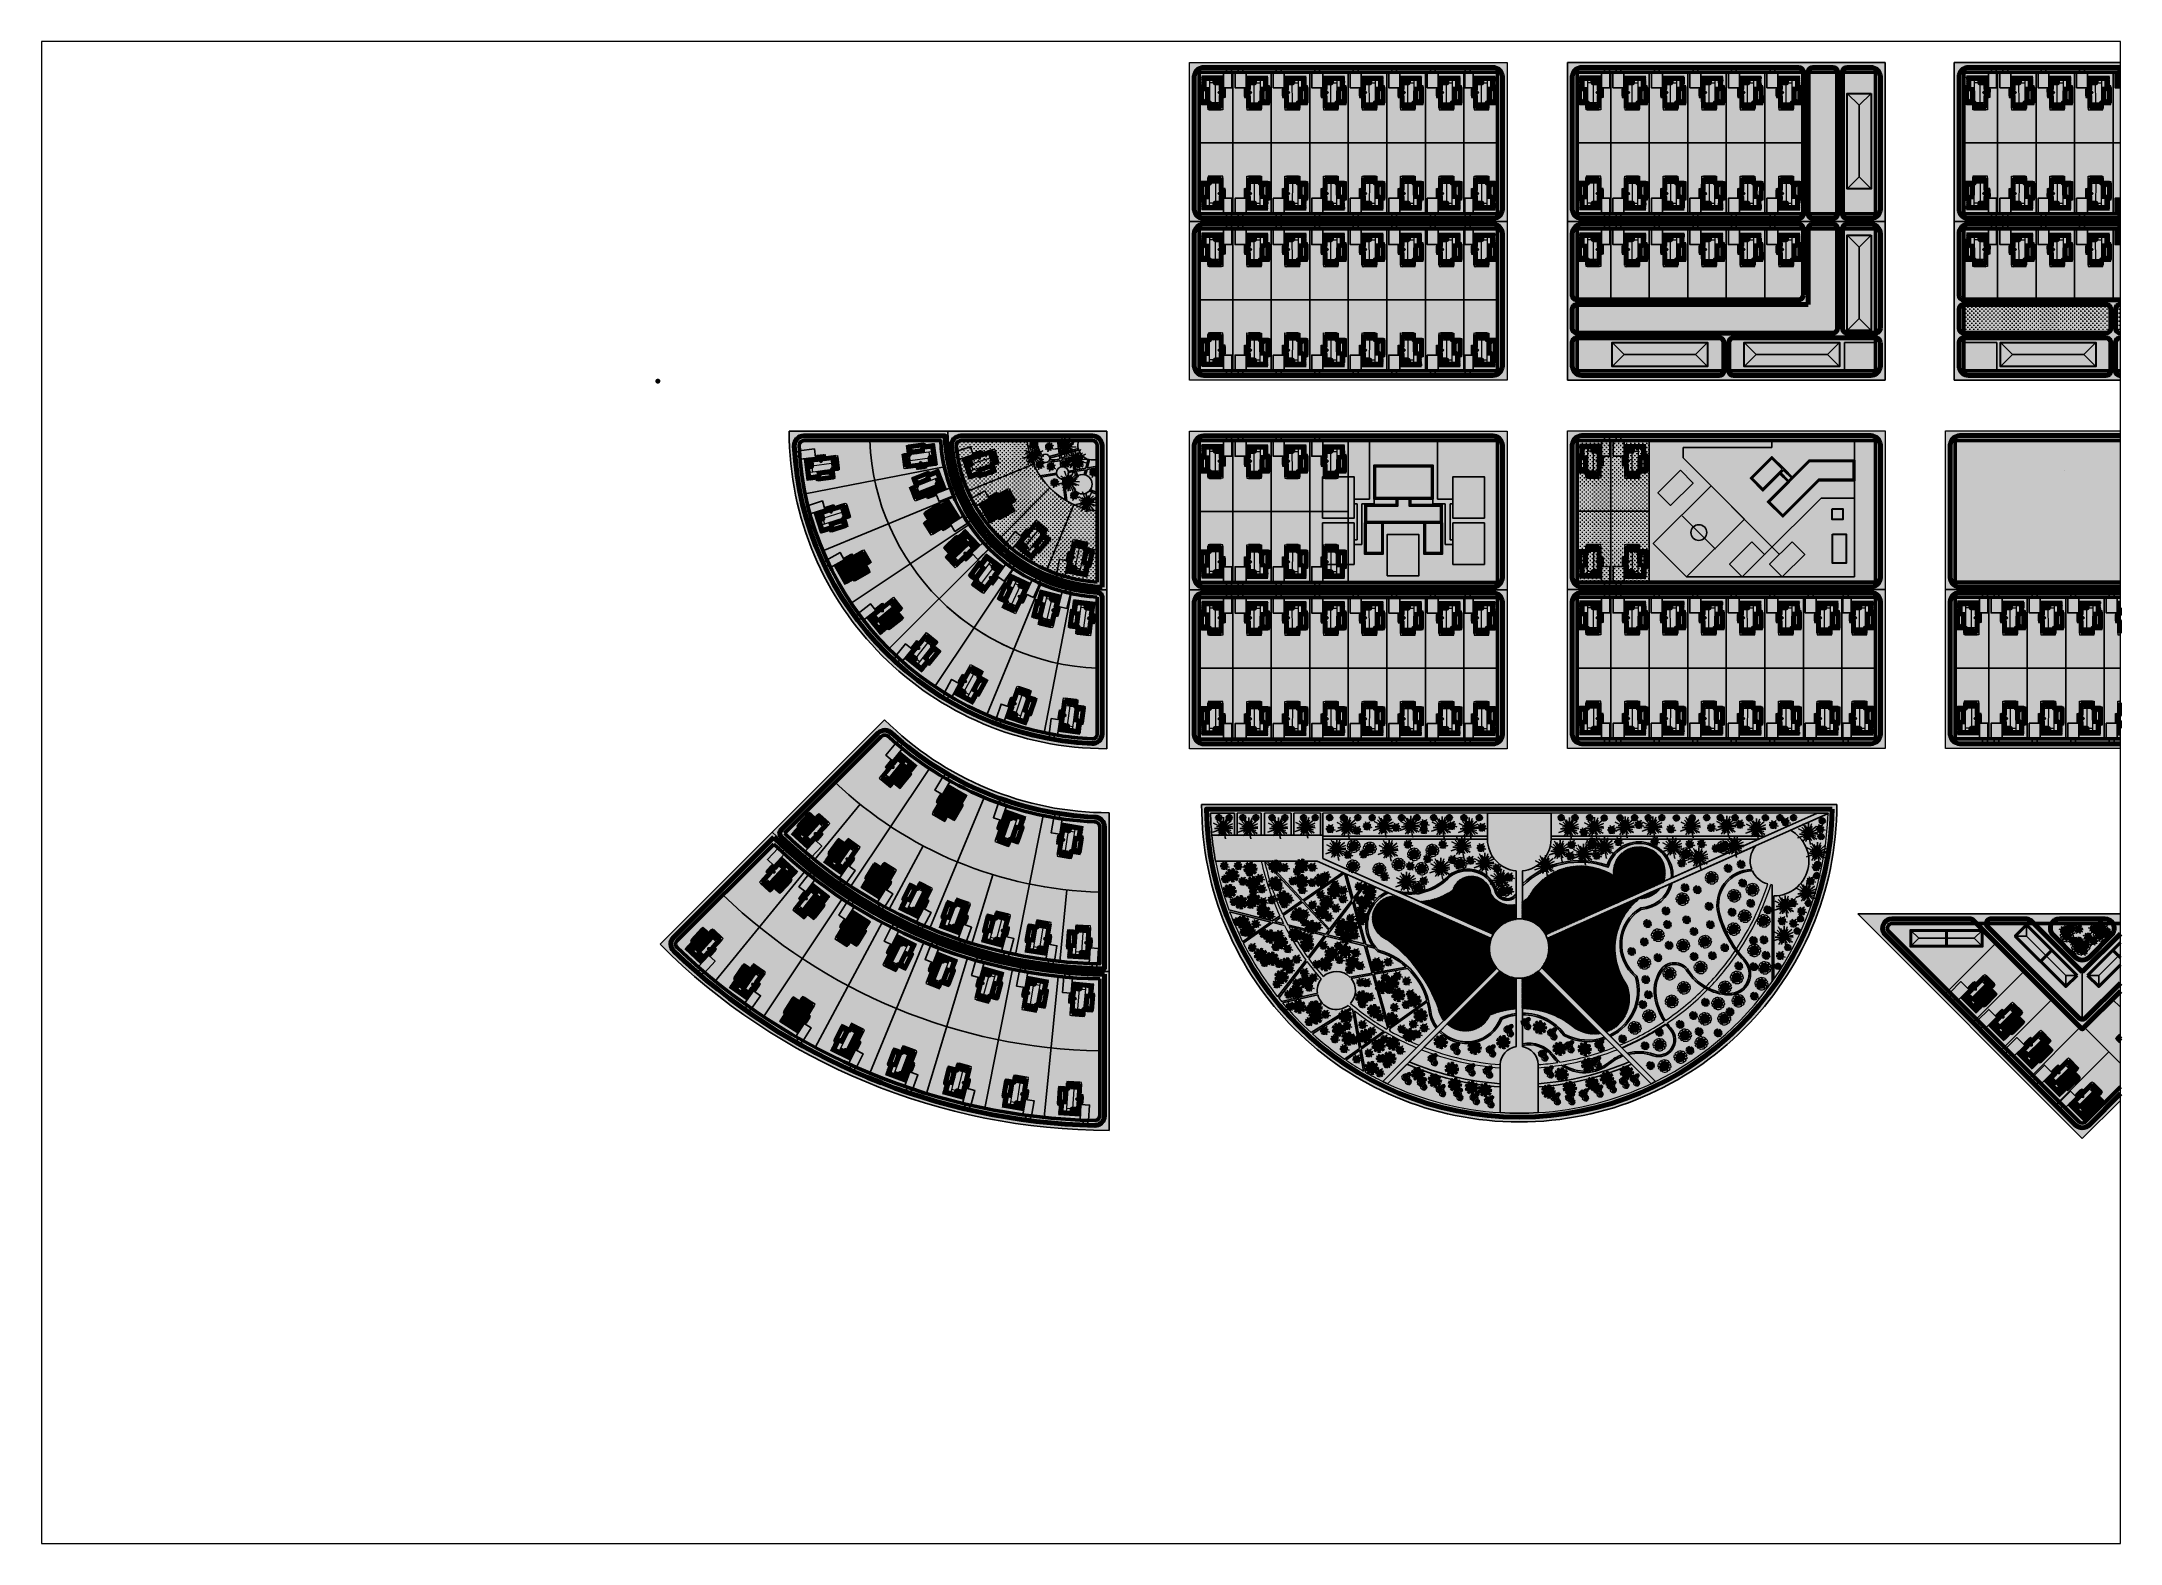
# Paper-space layout 'dwgmodels.com' of a CAD drawing. Header units: millimetres. Extents: x 0 to 257, y 5 to 190.
# The model-space entities are those that its viewports show. They can reach past a viewport. Long polylines and large blocks are cut down to what shows.
import ezdxf

# ---------------------------------------------------------------- set-up
doc = ezdxf.new("R2010")
doc.units = ezdxf.units.MM
doc.linetypes.add('CONTINUA', pattern=[0])
doc.linetypes.add('JIS_02_0.7', pattern=[1.35, 0.75, -0.6])
for name, color, linetype in [('1-trees', 250, 'Continuous'), ('dwgmodels.com', 250, 'Continuous'), ('hatch', 7, 'Continuous')]:
    doc.layers.add(name, color=color, linetype=linetype)
for name, color, linetype, lineweight in [('bord', 7, 'Continuous', 25), ('hatch2', 251, 'Continuous', 5), ('plan', 7, 'Continuous', 20), ('road', 7, 'Continuous', 35), ('trees', 7, 'Continuous', 5)]:
    doc.layers.add(name, color=color, linetype=linetype, lineweight=lineweight)
pattern_1 = [(314.891519, (15728854.7, 21093657.18), (215.5257606, -0.40806626), [457.2, -152.4]), (44.891519, (15728962.26, 21093549.21), (215.5257606, -0.40806626), [457.2, -152.4])]
pattern_2 = [(0, (-44147072.1, -26776098.5), (1026.106055, 1026.106055), [513.053027, -1539.159082]), (90, (-44146815.6, -26776355), (-1026.106055, 1026.106055), [513.053027, -1539.159082])]
pattern_3 = [(0, (-44398098, -26872679.8), (1026.106055, 1026.106055), [513.053027, -1539.159082]), (90, (-44397841.5, -26872936.3), (-1026.106055, 1026.106055), [513.053027, -1539.159082])]
pattern_4 = [(0, (302240.929, 173382.312), (0, 5.643583302), [4.10442422, -1.539159082]), (90, (302240.929, 173382.312), (-5.643583302, 3e-16), [4.10442422, -1.539159082])]

# ---------------------------------------------------------------- blocks, each defined once
blk = doc.blocks.new('4a')
at = {"lineweight": 30}
h = blk.add_hatch(color=3, dxfattribs=at)
h.dxf.hatch_style = 1
h.set_gradient(color1=(127, 63, 0), color2=(255, 204, 153), rotation=174, centered=1, tint=1)
h.paths.add_polyline_path([(41698471, 622995), (41695000, 624041), (41693829, 620153), (41695267, 617558), (41692635, 616189), (41691383, 612034), (41694854, 610988)])
h.paths.add_polyline_path([(41702796, 624491), (41699555, 625468), (41698782, 622902), (41702009, 621930)])
h.paths.add_polyline_path([(41693799, 611306), (41691383, 612034), (41690401, 608773)])
h = blk.add_hatch(color=3, dxfattribs=at)
h.dxf.hatch_style = 1
h.set_gradient(color1=(127, 63, 0), color2=(255, 204, 153), rotation=200, centered=1, tint=1)
h.paths.add_polyline_path([(41695267, 617558), (41691796, 618604), (41691199, 616622), (41692635, 616189)])
h.paths.add_polyline_path([(41702115, 613824), (41699759, 614534), (41699732, 614520), (41701422, 611524)])
h.paths.add_polyline_path([(41699732, 614520), (41698325, 609943), (41703132, 608495)])
h.paths.add_polyline_path([(41695910, 610670), (41693799, 611306), (41690401, 608773), (41697343, 606682)])
h = blk.add_hatch(color=3, dxfattribs=at)
h.dxf.hatch_style = 1
h.set_gradient(color1=(127, 63, 0), color2=(255, 204, 153), rotation=200, centered=1, tint=1)
h.paths.add_polyline_path([(41705906, 617706), (41701151, 619138), (41699738, 614540), (41699759, 614534)])
h.paths.add_polyline_path([(41693829, 620153), (41692393, 620586), (41691796, 618604), (41695267, 617558)])
h.paths.add_polyline_path([(41702802, 616104), (41699759, 614534), (41702115, 613824)])
h = blk.add_hatch(color=3, dxfattribs=at)
h.dxf.hatch_style = 1
h.set_gradient(color1=(127, 63, 0), color2=(255, 204, 153), rotation=174, centered=1, tint=1)
h.paths.add_polyline_path([(41702009, 621930), (41698471, 622995), (41694854, 610988), (41698325, 609943)])
h.paths.add_polyline_path([(41706037, 623515), (41702796, 624491), (41701151, 619138), (41704422, 618153)])
h.paths.add_polyline_path([(41705906, 617706), (41702802, 616104), (41701422, 611524), (41703132, 608495)])
h.paths.add_polyline_path([(41698325, 609943), (41695910, 610670), (41697343, 606682)])
blk = doc.blocks.new('3a')
h = blk.add_hatch(color=253)
h.dxf.hatch_style = 1
h.paths.add_polyline_path([(55441706, 33815475), (55435706, 33815475, -0.41421356), (55437206, 33813975), (55437206, 33812475), (55440206, 33812475), (55440206, 33813975, -0.41421356)])
h.paths.add_polyline_path([(55442650, 33802630), (55442641, 33806690), (55446591, 33806699), (55446585, 33809379), (55455355, 33809398), (55455367, 33803798), (55456917, 33803802), (55456943, 33792182), (55451923, 33792171), (55451931, 33788766), (55442681, 33788745), (55442664, 33796490), (55441164, 33796486), (55441150, 33802629), (55435264, 33802629), (55435264, 33812475), (55442175, 33812475), (55442175, 33802629)])
h.paths.add_polyline_path([(55443670, 33805700), (55447620, 33805709), (55447614, 33808389), (55454384, 33808404), (55454396, 33802804), (55455946, 33802808), (55455968, 33793188), (55450948, 33793177), (55450956, 33789772), (55443706, 33789755), (55443688, 33797500), (55442188, 33797497), (55442179, 33801637), (55443679, 33801640)], flags=16)
h.paths.add_polyline_path([(55450964, 33797987), (55450986, 33797987), (55453441, 33800373), (55453452, 33795590), (55450964, 33797965)], flags=0)
at = {"lineweight": 30, "true_color": 0xf0f0f0}
h = blk.add_hatch(color=7, dxfattribs=at)
h.dxf.hatch_style = 1
h.paths.add_polyline_path([(55456917, 33803802), (55455367, 33803798), (55455355, 33809398), (55446585, 33809379), (55446591, 33806699), (55442641, 33806690), (55442650, 33802630), (55441150, 33802626), (55441164, 33796486), (55442664, 33796490), (55442681, 33788745), (55451931, 33788766), (55451923, 33792171), (55456943, 33792182)])
at = {"layer": 'hatch2'}
h = blk.add_hatch(dxfattribs=at)
h.set_pattern_fill('AR-HBONE', color=35, scale=1.5, angle=269.891519, style=0)
h.set_pattern_definition(pattern_1)
h.paths.add_polyline_path([(55447613, 33808386), (55454383, 33808401), (55454395, 33802801), (55455946, 33802805), (55455946, 33809472), (55442179, 33809475), (55442178, 33801634), (55443678, 33801637), (55443669, 33805697), (55447619, 33805706)])
for p, q in [((55437206, 33813975), (55437206, 33812475)), ((55440206, 33813975), (55440206, 33812475))]:
    blk.add_line(p, q)
at = {"lineweight": 0}
for p, q in [((55444515, 33807902), (55443665, 33807900)), ((55443665, 33807900), (55443670, 33805700)), ((55444515, 33807602), (55443665, 33807600)), ((55444516, 33807302), (55443666, 33807300)), ((55444517, 33807002), (55443667, 33807000)), ((55446617, 33806707), (55443667, 33806700)), ((55444515, 33807902), (55444520, 33805702)), ((55444817, 33806703), (55444820, 33805703)), ((55445117, 33806704), (55445120, 33805704)), ((55445417, 33806704), (55445420, 33805704)), ((55445717, 33806705), (55445720, 33805705)), ((55446017, 33806706), (55446020, 33805706)), ((55446317, 33806706), (55446320, 33805706)), ((55447614, 33808389), (55446614, 33808387)), ((55446614, 33808387), (55446617, 33806707))]:
    blk.add_line(p, q, dxfattribs=at)
at = {"color": 3, "lineweight": 30}
for p, q in [((55455952, 33799998), (55455953, 33799998)), ((55455957, 33797998), (55455957, 33797998)), ((55455961, 33795998), (55455962, 33795998))]:
    blk.add_line(p, q, dxfattribs=at)
blk.add_lwpolyline([(55442175, 33802629), (55435264, 33802629), (55435264, 33812475), (55442175, 33812475)], close=True)
at = {"lineweight": 0}
blk.add_lwpolyline([(55442681, 33788745), (55451931, 33788766), (55451923, 33792171), (55456943, 33792182), (55456917, 33803802), (55455367, 33803798), (55455355, 33809398), (55446585, 33809379), (55446591, 33806699), (55442641, 33806690), (55442650, 33802630), (55441150, 33802626), (55441164, 33796486), (55442664, 33796490)], close=True, dxfattribs=at)
at = {"lineweight": 70}
blk.add_lwpolyline([(55443706, 33789755), (55450956, 33789772), (55450948, 33793177), (55455968, 33793188), (55455946, 33802808), (55454396, 33802804), (55454384, 33808404), (55447614, 33808389), (55447620, 33805709), (55443670, 33805700), (55443679, 33801640), (55442179, 33801637), (55442188, 33797497), (55443688, 33797500), (55443706, 33789755)], dxfattribs=at)
for centre, start, end in [((55435706, 33813975), 0, 90), ((55441706, 33813975), 90, 180)]:
    blk.add_arc(centre, 1500, start, end)
at = {"layer": 'plan', "ltscale": 0.5}
for p, q in [((55442184, 33799567), (55445809, 33799575)), ((55443670, 33805700), (55451112, 33805717)), ((55443679, 33801640), (55445809, 33799575)), ((55443688, 33797500), (55445809, 33799575)), ((55447323, 33793168), (55447295, 33805708)), ((55455946, 33802808), (55450926, 33802797)), ((55453447, 33797992), (55450937, 33797987)), ((55450999, 33808397), (55450948, 33793177)), ((55450964, 33797965), (55455946, 33802808)), ((55450964, 33797965), (55455968, 33793188)), ((55453441, 33800373), (55453452, 33795590)), ((55443698, 33793160), (55450948, 33793177)), ((55443706, 33789755), (55446221, 33793166)), ((55450956, 33789772), (55448425, 33793171))]:
    blk.add_line(p, q, dxfattribs=at)
at = {"layer": 'road'}
for p, q in [((55442179, 33809475), (55455942, 33809475)), ((55454862, 33808402), (55454012, 33808403))]:
    blk.add_line(p, q, dxfattribs=at)
at = {"color": 3, "lineweight": 30, "rotation": 16.8915190156027}
blk.add_blockref('4a', (15728855, 21093660), dxfattribs=at)
blk = doc.blocks.new('7a')
h = blk.add_hatch(color=253)
h.dxf.hatch_style = 1
edge = h.paths.add_edge_path()
edge.add_line((55536744, 33815475), (55530744, 33815475))
edge.add_arc((55530744, 33813975), 1500, 0, 90, ccw=False)
edge.add_line((55532244, 33813975), (55532244, 33812475))
edge.add_line((55532244, 33812475), (55535244, 33812475))
edge.add_line((55535244, 33812475), (55535244, 33813975))
edge.add_arc((55536744, 33813975), 1500, 90, 180, ccw=False)
h.paths.add_polyline_path([(55537687, 33802630), (55537678, 33806690), (55541628, 33806699), (55541622, 33809379), (55550392, 33809398), (55550405, 33803798), (55551955, 33803802), (55551981, 33792182), (55546961, 33792171), (55546969, 33788766), (55537719, 33788745), (55537701, 33796490), (55536201, 33796486), (55536187, 33802629), (55532004, 33802629), (55532004, 33812475), (55537213, 33812475), (55537213, 33802629)])
h.paths.add_polyline_path([(55538707, 33805700), (55542657, 33805709), (55542651, 33808389), (55549421, 33808404), (55549434, 33802804), (55550984, 33802808), (55551006, 33793188), (55545986, 33793177), (55545993, 33789772), (55538743, 33789755), (55538726, 33797500), (55537226, 33797497), (55537217, 33801637), (55538717, 33801640)], flags=16)
h.paths.add_polyline_path([(55546002, 33797987), (55546024, 33797987), (55548479, 33800373), (55548490, 33795590), (55546002, 33797965)], flags=0)
at = {"lineweight": 30, "true_color": 0xf0f0f0}
h = blk.add_hatch(color=7, dxfattribs=at)
h.dxf.hatch_style = 1
h.paths.add_polyline_path([(55551955, 33803802), (55550405, 33803798), (55550392, 33809398), (55541622, 33809379), (55541628, 33806699), (55537678, 33806690), (55537687, 33802630), (55536187, 33802626), (55536201, 33796486), (55537701, 33796490), (55537719, 33788745), (55546969, 33788766), (55546961, 33792171), (55551981, 33792182)])
at = {"layer": 'hatch2'}
h = blk.add_hatch(dxfattribs=at)
h.set_pattern_fill('AR-HBONE', color=35, scale=1.5, angle=269.891519, style=0)
h.set_pattern_definition([(314.891519, (15823892.42, 21093657.18), (215.5257606, -0.40806626), [457.2, -152.4]), (44.891519, (15823999.98, 21093549.21), (215.5257606, -0.40806626), [457.2, -152.4])])
h.paths.add_polyline_path([(55542651, 33808386), (55549421, 33808401), (55549433, 33802801), (55550984, 33802805), (55550984, 33809472), (55537217, 33809475), (55537216, 33801634), (55538716, 33801637), (55538707, 33805697), (55542657, 33805706)])
for p, q in [((55532244, 33813975), (55532244, 33812475)), ((55535244, 33813975), (55535244, 33812475))]:
    blk.add_line(p, q)
at = {"lineweight": 0}
for p, q in [((55539553, 33807902), (55538703, 33807900)), ((55538703, 33807900), (55538707, 33805700)), ((55539553, 33807602), (55538703, 33807600)), ((55539554, 33807302), (55538704, 33807300)), ((55539555, 33807002), (55538705, 33807000)), ((55541655, 33806707), (55538705, 33806700)), ((55539553, 33807902), (55539557, 33805702)), ((55539855, 33806703), (55539857, 33805703)), ((55540155, 33806704), (55540157, 33805704)), ((55540455, 33806704), (55540457, 33805704)), ((55540755, 33806705), (55540757, 33805705)), ((55541055, 33806706), (55541057, 33805706)), ((55541355, 33806706), (55541357, 33805706)), ((55542651, 33808389), (55541651, 33808387)), ((55541651, 33808387), (55541655, 33806707))]:
    blk.add_line(p, q, dxfattribs=at)
at = {"color": 3, "lineweight": 30}
for p, q in [((55550990, 33799998), (55550990, 33799998)), ((55550995, 33797998), (55550995, 33797998)), ((55550999, 33795998), (55550999, 33795998))]:
    blk.add_line(p, q, dxfattribs=at)
blk.add_lwpolyline([(55537213, 33802629), (55532004, 33802629), (55532004, 33812475), (55537213, 33812475)], close=True)
at = {"lineweight": 0}
blk.add_lwpolyline([(55537719, 33788745), (55546969, 33788766), (55546961, 33792171), (55551981, 33792182), (55551955, 33803802), (55550405, 33803798), (55550392, 33809398), (55541622, 33809379), (55541628, 33806699), (55537678, 33806690), (55537687, 33802630), (55536187, 33802626), (55536201, 33796486), (55537701, 33796490)], close=True, dxfattribs=at)
at = {"lineweight": 70}
blk.add_lwpolyline([(55538743, 33789755), (55545993, 33789772), (55545986, 33793177), (55551006, 33793188), (55550984, 33802808), (55549434, 33802804), (55549421, 33808404), (55542651, 33808389), (55542657, 33805709), (55538707, 33805700), (55538717, 33801640), (55537217, 33801637), (55537226, 33797497), (55538726, 33797500), (55538743, 33789755)], dxfattribs=at)
for centre, start, end in [((55530744, 33813975), 0, 90), ((55536744, 33813975), 90, 180)]:
    blk.add_arc(centre, 1500, start, end)
at = {"layer": 'plan', "ltscale": 0.5}
for p, q in [((55537221, 33799567), (55540846, 33799575)), ((55538707, 33805700), (55546149, 33805717)), ((55538717, 33801640), (55540846, 33799575)), ((55538726, 33797500), (55540846, 33799575)), ((55542361, 33793168), (55542332, 33805708)), ((55550984, 33802808), (55545964, 33802797)), ((55548485, 33797992), (55545975, 33797987)), ((55546036, 33808397), (55545986, 33793177)), ((55546002, 33797965), (55550984, 33802808)), ((55546002, 33797965), (55551006, 33793188)), ((55548479, 33800373), (55548490, 33795590)), ((55538736, 33793160), (55545986, 33793177)), ((55538743, 33789755), (55541258, 33793166)), ((55545993, 33789772), (55543463, 33793171))]:
    blk.add_line(p, q, dxfattribs=at)
at = {"layer": 'road'}
for p, q in [((55537217, 33809475), (55550980, 33809475)), ((55549900, 33808402), (55549050, 33808403))]:
    blk.add_line(p, q, dxfattribs=at)
at = {"color": 3, "lineweight": 30, "rotation": 16.8915190156027}
blk.add_blockref('4a', (15823893, 21093660), dxfattribs=at)
blk = doc.blocks.new('9a')
at = {"lineweight": 30}
h = blk.add_hatch(color=11, dxfattribs=at)
h.dxf.hatch_style = 1
h.paths.add_polyline_path([(62341906, 31265516), (62341906, 31259050), (62398026, 31202930), (62428852, 31233756), (62449822, 31233756), (62449822, 31244642), (62427471, 31244642), (62404734, 31221906), (62395169, 31231471), (62407834, 31244136), (62402874, 31249096), (62392176, 31238399), (62384346, 31246228), (62397908, 31259790), (62405737, 31251960), (62410697, 31247000), (62421409, 31257712), (62449822, 31257712), (62449822, 31270094), (62397908, 31270094), (62397908, 31265516)])
h = blk.add_hatch(color=252)
h.dxf.hatch_style = 1
h.paths.add_polyline_path([(62449022, 31245442), (62449022, 31256912), (62421741, 31256912), (62396300, 31231471), (62404734, 31223037), (62427139, 31245442)])
h.paths.add_polyline_path([(62408399, 31244702), (62410132, 31246434), (62405172, 31251394), (62403439, 31249662)], flags=17)
h.paths.add_polyline_path([(62397908, 31258659), (62385477, 31246228), (62392176, 31239530), (62404606, 31251960)])
h = blk.add_hatch(color=252)
h.dxf.hatch_style = 1
h.paths.add_polyline_path([(62442555, 31227026), (62435892, 31227026), (62435892, 31220363), (62442555, 31220363)])
h.paths.add_polyline_path([(62444726, 31211136), (62436053, 31211136), (62436053, 31192839), (62444726, 31192839)])
at = {"layer": '1-trees'}
h = blk.add_hatch(color=55, dxfattribs=at)
h.paths.add_polyline_path([(62449822, 31233756), (62428852, 31233756), (62398026, 31202930), (62402658, 31198298), (62410529, 31206169), (62418521, 31198177), (62404414, 31184070), (62449822, 31184070)], flags=17)
h.paths.add_polyline_path([(62435892, 31220363), (62435892, 31227026), (62442555, 31227026), (62442555, 31220363)], flags=16)
h.paths.add_polyline_path([(62436053, 31211136), (62444726, 31211136), (62444726, 31192839), (62436053, 31192839)], flags=16)
h.paths.add_polyline_path([(62402658, 31198298), (62398026, 31202930), (62393274, 31198177), (62379167, 31184070), (62404414, 31184070), (62396422, 31192062)], flags=17)
h.paths.add_polyline_path([(62385282, 31206169), (62393274, 31198177), (62398026, 31202930), (62380529, 31220428), (62344172, 31184070), (62379167, 31184070), (62371175, 31192062)], flags=17)
h.paths.add_polyline_path([(62359538, 31241418), (62341906, 31259050), (62341906, 31265516), (62397908, 31265516), (62397908, 31270094), (62320659, 31270094), (62320659, 31180844), (62463159, 31180844), (62463159, 31270094), (62449822, 31270094), (62449822, 31184070), (62404414, 31184070), (62344172, 31184070), (62323181, 31205061)])
h.paths.add_polyline_path([(62334091, 31229146), (62326099, 31237138), (62340206, 31251245), (62348198, 31243253)], flags=16)
at = {"layer": 'hatch'}
h = blk.add_hatch(color=256, dxfattribs=at)
h.dxf.hatch_style = 1
h.set_gradient(color1=(208, 184, 159), color2=(208, 184, 159), one_color=1, tint=0.72, name='HEMISPHERICAL')
h.paths.add_polyline_path([(62418521, 31198177), (62410529, 31206169), (62396422, 31192062), (62404414, 31184070)])
h.paths.add_polyline_path([(62385282, 31206169), (62371175, 31192062), (62379167, 31184070), (62393274, 31198177)])
h.paths.add_polyline_path([(62380529, 31220428), (62359538, 31241418), (62323181, 31205061), (62344172, 31184070), (62362002, 31201901), (62355362, 31208541, -0.66817864), (62346895, 31212048, -1), (62356814, 31212048, -0.19891237), (62355362, 31208541), (62362002, 31201901)])
h.paths.add_polyline_path([(62348348, 31215554), (62355362, 31208541, 0.19891237), (62356814, 31212048, 0.66817864)], flags=17)
h.paths.add_polyline_path([(62348348, 31215554, 0.19891237), (62346895, 31212048, 0.66817864), (62355362, 31208541)], flags=17)
h.paths.add_polyline_path([(62340206, 31251245), (62326099, 31237138), (62334091, 31229146), (62348198, 31243253)])
for p, q in [((62341906, 31259050), (62341906, 31265516)), ((62341906, 31265516), (62397908, 31265516)), ((62402658, 31198298), (62341906, 31259050)), ((62397908, 31265516), (62397908, 31270094)), ((62449822, 31184070), (62449822, 31270094)), ((62428852, 31233756), (62393274, 31198177)), ((62428852, 31233756), (62449822, 31233756)), ((62449822, 31184070), (62344172, 31184070))]:
    blk.add_line(p, q)
at = {"lineweight": 0}
blk.add_lwpolyline([(62320659, 31270094), (62463159, 31270094), (62463159, 31180844), (62320659, 31180844)], close=True, dxfattribs=at)
for points in [[(62340206, 31251245), (62348198, 31243253), (62334091, 31229146), (62326099, 31237138)], [(62385282, 31206169), (62393274, 31198177), (62379167, 31184070), (62371175, 31192062)], [(62410529, 31206169), (62418521, 31198177), (62404414, 31184070), (62396422, 31192062)]]:
    blk.add_lwpolyline(points, close=True)
at = {"layer": 'bord'}
blk.add_line((62362350, 31201552), (62341359, 31222543), dxfattribs=at)
at = {"layer": 'bord', "lineweight": 30}
for points in [[(62405737, 31251960), (62397908, 31259790), (62384346, 31246228), (62392176, 31238399)], [(62404606, 31251960), (62397908, 31258659), (62385477, 31246228), (62392176, 31239530)], [(62407834, 31244136), (62402874, 31249096), (62405737, 31251960), (62410697, 31247000)], [(62408399, 31244702), (62403439, 31249662), (62405172, 31251394), (62410132, 31246434)], [(62435892, 31227026), (62442555, 31227026), (62442555, 31220363), (62435892, 31220363)], [(62436053, 31211136), (62444726, 31211136), (62444726, 31192839), (62436053, 31192839)]]:
    blk.add_lwpolyline(points, close=True, dxfattribs=at)
for points in [[(62427471, 31244642), (62404734, 31221906), (62395169, 31231471), (62421409, 31257712)], [(62427139, 31245442), (62404734, 31223037), (62396300, 31231471), (62421741, 31256912)], [(62421409, 31257712), (62421409, 31257712), (62449822, 31257712), (62449822, 31244642), (62427471, 31244642)], [(62421741, 31256912), (62449022, 31256912), (62449022, 31245442), (62427139, 31245442)]]:
    blk.add_lwpolyline(points, dxfattribs=at)
at = {"layer": 'bord'}
blk.add_lwpolyline([(62344172, 31184070), (62323181, 31205061), (62359538, 31241418), (62380529, 31220428)], close=True, dxfattribs=at)
blk.add_circle((62351855, 31212048), 4959, dxfattribs=at)
blk = doc.blocks.new('1a')
at = {"lineweight": 30}
h = blk.add_hatch(color=3, dxfattribs=at)
h.dxf.hatch_style = 1
h.set_gradient(color1=(127, 63, 0), color2=(255, 204, 153), rotation=200, centered=1, tint=1)
h.paths.add_polyline_path([(55787687, 33799061), (55780187, 33791561), (55780187, 33746561), (55787687, 33739061)])
h.paths.add_polyline_path([(55787687, 33799061), (55772687, 33799061), (55780187, 33791561)])
h.paths.add_polyline_path([(55780187, 33791561), (55772687, 33799061), (55772687, 33739061), (55780187, 33746561)])
h.paths.add_polyline_path([(55780187, 33746561), (55772687, 33739061), (55787687, 33739061)])
for p, q in [((55772687, 33799061), (55780187, 33791561)), ((55787687, 33799061), (55780187, 33791561)), ((55780187, 33791561), (55780187, 33746561)), ((55772687, 33739061), (55780187, 33746561)), ((55787687, 33739061), (55780187, 33746561))]:
    blk.add_line(p, q)
blk.add_lwpolyline([(55787687, 33799061), (55787687, 33739061), (55772687, 33739061), (55772687, 33799061)], close=True, dxfattribs=at)
blk = doc.blocks.new('2a')
at = {"lineweight": 30, "true_color": 0xf0f0f0}
h = blk.add_hatch(color=7, dxfattribs=at)
h.dxf.hatch_style = 1
h.paths.add_polyline_path([(55134017, 33652253), (55130460, 33648711), (55128057, 33651124), (55121502, 33644598), (55126966, 33639110), (55125903, 33638051), (55130235, 33633700), (55131298, 33634758), (55134162, 33631881), (55136962, 33634668), (55138852, 33632768), (55145068, 33638956), (55141117, 33642924), (55142215, 33644018)])
at = {"layer": 'hatch2'}
h = blk.add_hatch(dxfattribs=at)
h.set_pattern_fill('AR-HBONE', color=35, scale=1.5, angle=269.891519, style=0)
h.set_pattern_definition(pattern_1)
h.paths.add_polyline_path([(55138878, 33634197), (55143676, 33638974), (55139725, 33642942), (55140823, 33644036), (55145538, 33639322), (55135805, 33629585), (55130260, 33635129), (55131323, 33636187), (55134188, 33633310), (55136987, 33636097)])
at = {"color": 3, "lineweight": 30}
for p, q in [((55136021, 33648860), (55136021, 33648861)), ((55137432, 33647443), (55137432, 33647443)), ((55138843, 33646026), (55138843, 33646026))]:
    blk.add_line(p, q, dxfattribs=at)
at = {"lineweight": 0}
for p, q in [((55135742, 33631749), (55134190, 33633308)), ((55136345, 33632349), (55134793, 33633908)), ((55136987, 33634681), (55134896, 33632600)), ((55135711, 33633411), (55135005, 33634120)), ((55135710, 33632987), (55135108, 33632387)), ((55135923, 33633623), (55135218, 33634331)), ((55135922, 33632774), (55135319, 33632174)), ((55136136, 33633834), (55135431, 33634543)), ((55136133, 33632562), (55135531, 33631962)), ((55136349, 33634046), (55135643, 33634755)), ((55136345, 33632349), (55135742, 33631749)), ((55136561, 33634258), (55135856, 33634966)), ((55136774, 33634469), (55136068, 33635178)), ((55138172, 33633490), (55136987, 33634681)), ((55138880, 33634196), (55138172, 33633490))]:
    blk.add_line(p, q, dxfattribs=at)
blk.add_lwpolyline([(55121502, 33644598), (55128057, 33651124), (55130460, 33648711), (55134017, 33652253), (55142215, 33644018), (55141117, 33642924), (55145068, 33638956), (55138852, 33632768), (55136962, 33634668), (55134162, 33631881), (55131298, 33634758), (55130235, 33633700), (55125903, 33638051), (55126966, 33639110)], close=True, dxfattribs=at)
at = {"lineweight": 70}
blk.add_lwpolyline([(55122941, 33644609), (55128079, 33649724), (55130481, 33647310), (55134039, 33650852), (55140826, 33644034), (55139727, 33642941), (55143678, 33638972), (55138880, 33634196), (55136990, 33636095), (55134190, 33633308), (55131326, 33636186), (55130263, 33635127), (55127342, 33638061), (55128405, 33639120), (55122941, 33644609)], dxfattribs=at)
at = {"layer": 'plan', "ltscale": 0.5}
for p, q in [((55122941, 33644609), (55127131, 33643975)), ((55125343, 33642195), (55130481, 33647310)), ((55127912, 33644753), (55136759, 33635866)), ((55128079, 33649724), (55128693, 33645531)), ((55141279, 33636584), (55130481, 33647310)), ((55135653, 33645672), (55133875, 33643901)), ((55133879, 33643936), (55134039, 33650852)), ((55133879, 33643936), (55140826, 33644034)), ((55137333, 33643985), (55133958, 33647375)), ((55140826, 33644034), (55137268, 33640493)), ((55128405, 33639120), (55131372, 33639152)), ((55128803, 33636594), (55131372, 33639152)), ((55131326, 33636186), (55131372, 33639152)), ((55134190, 33633308), (55139464, 33638559))]:
    blk.add_line(p, q, dxfattribs=at)
at = {"layer": 'road'}
for p, q in [((55135805, 33629585), (55145537, 33639317)), ((55144015, 33639312), (55143415, 33638710))]:
    blk.add_line(p, q, dxfattribs=at)
at = {"color": 3, "lineweight": 30, "extrusion": (0, 0, -1), "zscale": -1, "rotation": 151.8915190156437}
blk.add_blockref('4a', (-18062806, 14539464), dxfattribs=at)
blk = doc.blocks.new('6a')
at = {"layer": 'trees'}
h = blk.add_hatch(color=256, dxfattribs=at)
h.dxf.hatch_style = 1
h.set_gradient(color1=(153, 204, 0), color2=(223, 238, 200), tint=1, name='SPHERICAL')
edge = h.paths.add_edge_path()
edge.add_arc((0, 0), 396, 0, 360)
at = {"layer": 'trees', "color": 37, "linetype": 'Continuous', "lineweight": 5}
for p, q in [((-477, 158), (-366, 170)), ((-366, 170), (-448, 214)), ((-448, 214), (-448, 214))]:
    blk.add_line(p, q, dxfattribs=at)
blk.add_circle((0, 0), 36, dxfattribs=at)
for centre, radius, start, end in [((1, -8), 506, 160.84248, 187.27531), ((1, -8), 497, 126.07476, 153.62448), ((-327, 184), 212, 48.52074, 80.51512), ((1, -8), 502, 89.33188, 114.38626), ((-298, 365), 123, 343.65427, 39.76081), ((-156, 412), 182, 352.07797, 26.6127), ((-71, 545), 190, 304.18649, 338.54095), ((1, -8), 500, 62.87442, 77.70336), ((84, 438), 145, 315.84503, 359.7652), ((-222, 1809), 1541, 285.44122, 290.70837), ((397, 30), 220, 83.53285, 121.65375), ((913, 1961), 1854, 250.08658, 256.34586), ((1, -8), 494, 31.41024, 49.47493), ((1, -8), 503, 340.33066, 19.42995), ((-567, -900), 830, 77.37196, 85.46546), ((4, -483), 553, 134.77818, 147.3322), ((1, -8), 495, 200.80989, 231.43948), ((-228, -385), 82.3, 97.74053, 188.81189), ((-1265, -501), 1045, 2.94602, 10.92401), ((1, -8), 492, 243.14937, 261.83695), ((127, -429), 208, 160.60175, 199.39825), ((103, -348), 168, 186.19286, 248.49347), ((1, -8), 498, 274.72553, 290.32526), ((288, -366), 154, 170.63174, 220.62773), ((316, -123), 283, 230.46051, 263.10706), ((1, -8), 485, 305.39474, 326.24567), ((346, 427), 618, 266.74524, 282.01483), ((9, -606), 514, 39.65337, 53.99392)]:
    blk.add_arc(centre, radius, start, end, dxfattribs=at)
blk = doc.blocks.new('15a')
at = {"layer": 'trees', "color": 61, "linetype": 'Continuous', "lineweight": 5}
for p, q in [((-5387, -1666), (-4069, -2072)), ((-3562, -2274), (-5387, -1666)), ((-3562, -2274), (-5286, -3288)), ((-5286, -3288), (-3903, -2597)), ((-3562, -2274), (-5083, -2579)), ((-5083, -2579), (-3783, -2404)), ((-4880, -1261), (-3663, -2173)), ((-3562, -2274), (-4880, -1261)), ((-4779, -2173), (-3866, -2173)), ((-3562, -2274), (-4779, -2173)), ((-4723, -669), (-3866, -1970)), ((-3562, -2274), (-4723, -669)), ((-4475, -1767), (-4069, -2072)), ((-3562, -2274), (-4475, -1767)), ((-4272, -855), (-3880, -1834)), ((-3562, -2274), (-4272, -855)), ((-3562, -2274), (-4272, -3187)), ((-3562, -2274), (-4272, -3795)), ((-4272, -3187), (-3783, -2404)), ((-3663, -2579), (-4272, -3795)), ((-3968, -1058), (-3591, -1999)), ((-3562, -2274), (-3968, -1058)), ((-3765, -348), (-3562, -1869)), ((-3562, -2274), (-3765, -348)), ((-3562, -2274), (-3765, -3694)), ((-3765, -3694), (-3663, -2579)), ((-3562, -1869), (-3157, -348)), ((-3562, -2274), (-3157, -348)), ((-3562, -2274), (-2320, -760)), ((-3562, -2274), (-3055, -855)), ((-3562, -2274), (-2041, -1261)), ((-3562, -2274), (-1940, -1767)), ((-3562, -2274), (-1839, -2072)), ((-3562, -2274), (-2244, -3187)), ((-3562, -2274), (-2751, -3390)), ((-3562, -2274), (-2143, -2477)), ((-3562, -2274), (-3461, -3390)), ((-3562, -2274), (-1839, -2984)), ((-3562, -2274), (-2816, -4127)), ((-3461, -3390), (-3461, -2579)), ((-2041, -1261), (-3359, -2072)), ((-1940, -1767), (-3359, -2173)), ((-1839, -2072), (-3359, -2274)), ((-2751, -3390), (-3359, -2477)), ((-2816, -4127), (-3359, -2579)), ((-2320, -760), (-3338, -1915)), ((-3055, -855), (-3338, -1915)), ((-2143, -2477), (-3258, -2376)), ((-3157, -2477), (-2244, -3187)), ((-1839, -2984), (-3157, -2477))]:
    blk.add_line(p, q, dxfattribs=at)
blk = doc.blocks.new('5a')
at = {"layer": 'trees', "color": 109, "linetype": 'Continuous', "lineweight": 5}
for p, q in [((-456, 152), (-127, 51)), ((0, 0), (-456, 152)), ((0, 0), (-431, -253)), ((0, 0), (-380, -76)), ((-329, 253), (-25, 25)), ((0, 0), (-329, 253)), ((-304, 25), (-76, 25)), ((0, 0), (-304, 25)), ((-290, 401), (-76, 76)), ((0, 0), (-290, 401)), ((-228, 127), (-127, 51)), ((0, 0), (-228, 127)), ((-177, 355), (-80, 110)), ((0, 0), (-177, 355)), ((0, 0), (-177, -228)), ((0, 0), (-177, -380)), ((-101, 304), (-7, 69)), ((0, 0), (-101, 304)), ((-51, 482), (0, 101)), ((0, 0), (-51, 482)), ((0, 0), (-51, -355)), ((0, 101), (101, 482)), ((0, 0), (101, 482)), ((0, 0), (311, 379)), ((0, 0), (127, 355)), ((0, 0), (380, 253)), ((0, 0), (406, 127)), ((0, 0), (431, 51)), ((0, 0), (329, -228)), ((0, 0), (203, -279)), ((0, 0), (355, -51)), ((0, 0), (25, -279)), ((0, 0), (431, -177)), ((0, 0), (187, -463)), ((380, 253), (51, 51)), ((406, 127), (51, 25)), ((431, 51), (51, 0)), ((311, 379), (56, 90)), ((127, 355), (56, 90)), ((-431, -253), (-85, -81)), ((-380, -76), (-55, -32)), ((-177, -228), (-55, -32)), ((-25, -76), (-177, -380)), ((-51, -355), (-25, -76)), ((25, -279), (25, -76)), ((203, -279), (51, -51)), ((187, -463), (51, -76)), ((355, -51), (76, -25)), ((101, -51), (329, -228)), ((431, -177), (101, -51))]:
    blk.add_line(p, q, dxfattribs=at)
blk = doc.blocks.new('11a')
at = {"layer": 'trees'}
h = blk.add_hatch(color=256, dxfattribs=at)
h.dxf.hatch_style = 1
h.set_gradient(color1=(133, 153, 76), color2=(217, 225, 193), tint=1, name='INVSPHERICAL')
edge = h.paths.add_edge_path()
edge.add_arc((-615, -451), 366, 0, 360)
at = {"layer": 'trees', "lineweight": 13}
for p, q in [((-1008, -379), (-1041, -372)), ((-956, -439), (-1041, -442)), ((-895, -379), (-1038, -356)), ((-983, -429), (-1036, -422)), ((-870, -465), (-1036, -458)), ((-843, -386), (-1030, -333)), ((-719, -412), (-1022, -310)), ((-846, -584), (-992, -660)), ((-868, -604), (-989, -680)), ((-898, -689), (-945, -736)), ((-862, -680), (-931, -749)), ((-832, -260), (-928, -165)), ((-856, -230), (-923, -148)), ((-749, -607), (-912, -769)), ((-865, -194), (-906, -144)), ((-785, -194), (-856, -115)), ((-714, -280), (-846, -95)), ((-722, -686), (-799, -845)), ((-727, -726), (-782, -858)), ((-744, -815), (-777, -868)), ((-658, -257), (-702, -25)), ((-686, -802), (-700, -885)), ((-669, -151), (-686, -25)), ((-639, -686), (-672, -881)), ((-656, -95), (-667, -25)), ((-634, -706), (-648, -878)), ((-609, -79), (-614, -19)), ((-592, -161), (-595, -19)), ((-584, -257), (-573, -25)), ((-568, -640), (-529, -885)), ((-548, -686), (-504, -868)), ((-512, -762), (-488, -868)), ((-507, -597), (-370, -825)), ((-491, -792), (-468, -852)), ((-488, -392), (-221, -274)), ((-485, -211), (-427, -65)), ((-466, -181), (-405, -75)), ((-438, -759), (-394, -832)), ((-433, -812), (-422, -845)), ((-424, -151), (-386, -88)), ((-411, -250), (-306, -148)), ((-378, -191), (-331, -131)), ((-375, -165), (-342, -118)), ((-372, -511), (-180, -541)), ((-367, -601), (-246, -699)), ((-334, -525), (-199, -564)), ((-328, -422), (-180, -402)), ((-325, -614), (-229, -676)), ((-303, -333), (-224, -297)), ((-265, -564), (-204, -577)), ((-259, -333), (-210, -316)), ((-246, -392), (-185, -376)), ((-246, -634), (-221, -650)), ((-237, -587), (-201, -590))]:
    blk.add_line(p, q, dxfattribs=at)
for points in [[(-616, -454, 0.0255955), (-719, -416, 0.0378352), (-791, -400, 0.0067603), (-870, -389, 0.0096098), (-926, -383, 0.0514452), (-973, -383, 0.0296022), (-1053, -398)], [(-616, -454, -0.0182316), (-724, -464, -0.0246543), (-803, -465, -0.0078495), (-898, -459, -0.0143206), (-947, -443), (-1053, -398)], [(-608, -461, 0.0255955), (-710, -502, 0.0378352), (-774, -538, 0.0067603), (-840, -583, 0.0096098), (-886, -616, 0.0514452), (-920, -648, 0.0296022), (-970, -713)], [(-608, -461, -0.0182316), (-681, -541, -0.0246543), (-740, -595, -0.0078495), (-814, -654, -0.0143206), (-861, -675), (-970, -713)], [(-613, -455, 0.0255955), (-665, -358, 0.0378352), (-707, -298, 0.0067603), (-759, -237, 0.0096098), (-797, -196, 0.0514452), (-832, -165, 0.0296022), (-902, -123)], [(-613, -455, -0.0182316), (-700, -391, -0.0246543), (-760, -338, -0.0078495), (-827, -271, -0.0143206), (-853, -227), (-902, -123)], [(-608, -455, 0.0255955), (-664, -549, 0.0378352), (-693, -617, 0.0067603), (-718, -693, 0.0096098), (-733, -747, 0.0514452), (-741, -793, 0.0296022), (-741, -874)], [(-608, -455, -0.0182316), (-618, -562, -0.0246543), (-631, -640, -0.0078495), (-653, -732, -0.0143206), (-678, -778), (-741, -874)], [(-614, -455, -0.0182316), (-643, -352, -0.0246543), (-658, -274, -0.0078495), (-670, -180, -0.0143206), (-664, -128), (-639, -16)], [(-614, -455, 0.0255955), (-595, -347, 0.0378352), (-592, -274, 0.0067603), (-596, -194, 0.0096098), (-601, -138, 0.0514452), (-610, -92, 0.0296022), (-639, -16)], [(-614, -455, 0.0255955), (-531, -384, 0.0378352), (-482, -329, 0.0067603), (-434, -265, 0.0096098), (-402, -218, 0.0514452), (-380, -177, 0.0296022), (-354, -100)], [(-614, -455, -0.0182316), (-571, -357, -0.0246543), (-533, -287, -0.0078495), (-482, -206, -0.0143206), (-444, -171), (-354, -100)], [(-614, -458, 0.0255955), (-592, -565, 0.0378352), (-568, -635, 0.0067603), (-535, -707, 0.0096098), (-511, -758, 0.0514452), (-485, -797, 0.0296022), (-430, -858)], [(-614, -458, -0.0182316), (-549, -543, -0.0246543), (-506, -611, -0.0078495), (-461, -694, -0.0143206), (-448, -744), (-430, -858)], [(-610, -455, -0.0182316), (-514, -406, -0.0246543), (-441, -375, -0.0078495), (-351, -346, -0.0143206), (-299, -342), (-184, -345)], [(-610, -455, 0.0255955), (-501, -452, 0.0378352), (-428, -440, 0.0067603), (-350, -421, 0.0096098), (-296, -406, 0.0514452), (-253, -388, 0.0296022), (-184, -345)], [(-609, -459, 0.0255955), (-521, -523, 0.0378352), (-456, -558, 0.0067603), (-383, -590, 0.0096098), (-330, -610, 0.0514452), (-285, -622, 0.0296022), (-204, -630)], [(-609, -459, -0.0182316), (-504, -478, -0.0246543), (-427, -499, -0.0078495), (-337, -529, -0.0143206), (-294, -558), (-204, -630)]]:
    blk.add_lwpolyline(points, format="xyb", dxfattribs=at)
blk = doc.blocks.new('10a')
at = {"layer": 'trees', "lineweight": 5}
h = blk.add_hatch(color=256, dxfattribs=at)
h.dxf.hatch_style = 1
h.set_gradient(color1=(204, 204, 0), color2=(124, 172, 53), tint=1, name='SPHERICAL')
edge = h.paths.add_edge_path()
edge.add_arc((-1402, -108), 300, 0, 360)
h = blk.add_hatch(color=256, dxfattribs=at)
h.dxf.hatch_style = 1
h.set_gradient(color1=(204, 204, 0), color2=(223, 238, 200), tint=1, name='SPHERICAL')
edge = h.paths.add_edge_path()
edge.add_arc((-934, -644), 396, 0, 360)
h = blk.add_hatch(color=256, dxfattribs=at)
h.dxf.hatch_style = 1
h.set_gradient(color1=(223, 255, 127), color2=(124, 172, 53), tint=1, name='SPHERICAL')
edge = h.paths.add_edge_path()
edge.add_arc((-419, -352), 174, 0, 360)
for points in [[(-1029, -194), (-1015, -178), (-1022, -137), (-1013, -109), (-969, -87), (-920, -68), (-964, -72), (-1025, -72), (-1047, -53), (-1052, 19), (-1076, 47), (-1118, 91), (-1125, 113), (-1123, 144), (-1171, 160), (-1196, 148), (-1225, 166), (-1306, 232), (-1340, 223), (-1384, 204), (-1418, 210), (-1428, 266), (-1447, 194), (-1479, 210), (-1508, 191), (-1540, 194), (-1586, 166), (-1633, 163), (-1665, 135), (-1665, 110), (-1689, 82), (-1733, 76), (-1787, 76), (-1750, 57), (-1726, 16), (-1748, -25), (-1772, -50), (-1767, -87), (-1774, -125), (-1806, -144), (-1777, -159), (-1762, -203), (-1772, -244), (-1760, -291), (-1733, -309), (-1726, -335), (-1726, -366), (-1687, -385), (-1667, -410), (-1672, -466), (-1689, -507), (-1657, -475), (-1626, -453), (-1601, -460), (-1572, -491), (-1535, -519), (-1501, -522), (-1420, -544), (-1407, -589)], [(-466, -603), (-454, -607), (-440, -654), (-434, -607), (-428, -599), (-406, -591), (-384, -593), (-350, -583), (-330, -567), (-304, -564), (-292, -546), (-269, -524), (-268, -509), (-260, -505), (-233, -511), (-255, -483), (-233, -479), (-225, -470), (-216, -452), (-210, -448), (-217, -438), (-211, -389), (-200, -378), (-205, -352), (-199, -335), (-171, -321), (-141, -309), (-168, -311), (-207, -311), (-220, -299), (-223, -254), (-239, -237), (-265, -209), (-269, -196), (-268, -176), (-298, -166), (-313, -174), (-332, -163), (-382, -121), (-403, -127), (-431, -139), (-452, -135), (-458, -100), (-471, -145), (-490, -135), (-509, -147), (-529, -145), (-558, -163), (-587, -164), (-606, -182), (-606, -198), (-622, -215), (-649, -219), (-683, -219), (-660, -231), (-648, -250)]]:
    blk.add_lwpolyline(points, dxfattribs=at)
for points in [[(-978, -113), (-1002, -203), (-1042, -184), (-1079, -207), (-1118, -203), (-1176, -239), (-1234, -242), (-1274, -278), (-1274, -309), (-1305, -344), (-1359, -352), (-1427, -352), (-1381, -376), (-1350, -426), (-1378, -477), (-1408, -509), (-1402, -555), (-1411, -602), (-1451, -626), (-1414, -645), (-1396, -700), (-1408, -751), (-1393, -810), (-1359, -833), (-1350, -865), (-1350, -904), (-1301, -927), (-1277, -958), (-1283, -1029), (-1305, -1080), (-1265, -1041), (-1225, -1013), (-1195, -1021), (-1158, -1060), (-1112, -1095), (-1070, -1099), (-969, -1127), (-941, -1221), (-929, -1127), (-917, -1111), (-874, -1095), (-828, -1099), (-761, -1080), (-722, -1048), (-670, -1041), (-645, -1005), (-599, -962), (-596, -931), (-581, -923), (-526, -935), (-572, -880), (-526, -872), (-511, -853), (-493, -818), (-480, -810), (-496, -790), (-484, -692), (-462, -669), (-471, -618), (-459, -583), (-404, -555), (-343, -532), (-398, -536), (-474, -536), (-502, -512), (-508, -422), (-538, -387), (-590, -332), (-599, -305), (-596, -266), (-657, -246), (-688, -262), (-725, -239), (-825, -156), (-868, -168), (-923, -192), (-966, -184)], [(-1406, -150), (-1413, -159), (-1398, -159)], [(-950, -634), (-960, -645), (-941, -645)], [(-445, -360), (-449, -366), (-440, -366)]]:
    blk.add_lwpolyline(points, close=True, dxfattribs=at)
blk = doc.blocks.new('8a')
h = blk.add_hatch(color=253)
h.dxf.hatch_style = 1
edge = h.paths.add_edge_path()
edge.add_line((56716441, 33696115), (56712109, 33691963))
edge.add_arc((56711071, 33693046), 1500, 313.787563, 403.787563)
edge.add_line((56712154, 33694084), (56711116, 33695167))
edge.add_line((56711116, 33695167), (56713282, 33697243))
edge.add_line((56713282, 33697243), (56714320, 33696160))
edge.add_arc((56715403, 33697198), 1500, 223.787563, 313.787563)
h.paths.add_polyline_path([(56708233, 33706041), (56711036, 33703104), (56713894, 33705830), (56715744, 33703892), (56722089, 33709946), (56718223, 33713997), (56719344, 33715068), (56711322, 33723474), (56707690, 33720009), (56705340, 33722472), (56698648, 33716086), (56703994, 33710483), (56702909, 33709447), (56707150, 33705004), (56704002, 33701987), (56710816, 33694879), (56714703, 33698605), (56707890, 33705713)])
h.paths.add_polyline_path([(56711094, 33704530), (56713952, 33707257), (56715802, 33705318), (56720700, 33709992), (56716834, 33714043), (56717955, 33715113), (56711314, 33722073), (56707682, 33718607), (56705332, 33721071), (56700087, 33716066), (56705433, 33710463), (56704348, 33709427), (56707206, 33706432), (56708292, 33707467)], flags=16)
h.paths.add_polyline_path([(56711022, 33715146), (56711038, 33715161), (56714462, 33715138), (56711160, 33718598), (56711007, 33715162)], flags=0)
at = {"lineweight": 30, "true_color": 0xf0f0f0}
h = blk.add_hatch(color=7, dxfattribs=at)
h.dxf.hatch_style = 1
h.paths.add_polyline_path([(56711322, 33723474), (56707690, 33720009), (56705340, 33722472), (56698648, 33716086), (56703994, 33710483), (56702909, 33709447), (56707148, 33705005), (56708233, 33706041), (56711036, 33703104), (56713894, 33705830), (56715744, 33703892), (56722089, 33709946), (56718223, 33713997), (56719344, 33715068)])
at = {"layer": 'hatch2'}
h = blk.add_hatch(dxfattribs=at)
h.set_pattern_fill('AR-HBONE', color=35, scale=1.5, angle=269.891519, style=0)
h.set_pattern_definition(pattern_1)
h.paths.add_polyline_path([(56715800, 33705320), (56720697, 33709994), (56716831, 33714045), (56717953, 33715115), (56722566, 33710302), (56712630, 33700774), (56707204, 33706433), (56708289, 33707469), (56711092, 33704532), (56713949, 33707259)])
at = {"color": 3, "lineweight": 30}
for p, q in [((56713254, 33720040), (56713254, 33720040)), ((56714635, 33718593), (56714635, 33718593)), ((56716015, 33717146), (56716016, 33717146))]:
    blk.add_line(p, q, dxfattribs=at)
at = {"lineweight": 0}
for p, q in [((56713919, 33705843), (56711785, 33703807)), ((56713051, 33705015), (56712360, 33705738)), ((56713268, 33705222), (56712577, 33705945)), ((56713485, 33705429), (56712795, 33706152)), ((56713702, 33705636), (56713012, 33706360)), ((56715079, 33704628), (56713919, 33705843)), ((56712613, 33702938), (56711094, 33704530)), ((56713228, 33703525), (56711709, 33705117)), ((56712617, 33704601), (56711926, 33705324)), ((56712607, 33704176), (56711992, 33703590)), ((56712834, 33704808), (56712143, 33705531)), ((56712814, 33703959), (56712199, 33703373)), ((56713021, 33703742), (56712406, 33703156)), ((56713228, 33703525), (56712613, 33702938)), ((56715802, 33705318), (56715079, 33704628))]:
    blk.add_line(p, q, dxfattribs=at)
for p, q in [((56712154, 33694084), (56711116, 33695167)), ((56714320, 33696160), (56713282, 33697243))]:
    blk.add_line(p, q)
blk.add_lwpolyline([(56698648, 33716086), (56705340, 33722472), (56707690, 33720009), (56711322, 33723474), (56719344, 33715068), (56718223, 33713997), (56722089, 33709946), (56715744, 33703892), (56713894, 33705830), (56711036, 33703104), (56708233, 33706041), (56707148, 33705005), (56702909, 33709447), (56703994, 33710483)], close=True, dxfattribs=at)
at = {"lineweight": 70}
blk.add_lwpolyline([(56700087, 33716066), (56705332, 33721071), (56707682, 33718607), (56711314, 33722073), (56717955, 33715113), (56716834, 33714043), (56720700, 33709992), (56715802, 33705318), (56713952, 33707257), (56711094, 33704530), (56708292, 33707467), (56707206, 33706432), (56704348, 33709427), (56705433, 33710463), (56700087, 33716066)], dxfattribs=at)
blk.add_lwpolyline([(56707890, 33705713), (56703988, 33701973), (56710802, 33694865), (56714703, 33698605)], close=True)
for centre, start, end in [((56711071, 33693046), 313.787563, 43.787563), ((56715403, 33697198), 223.787563, 313.787563)]:
    blk.add_arc(centre, 1500, start, end)
at = {"layer": 'plan', "ltscale": 0.5}
for p, q in [((56705332, 33721071), (56705857, 33716866)), ((56711007, 33715162), (56711314, 33722073)), ((56700087, 33716066), (56704262, 33715344)), ((56702437, 33713602), (56707682, 33718607)), ((56705060, 33716105), (56713717, 33707033)), ((56705433, 33710463), (56708400, 33710432)), ((56705777, 33707929), (56708400, 33710432)), ((56718251, 33707655), (56707682, 33718607)), ((56708292, 33707467), (56708400, 33710432)), ((56712819, 33716860), (56711003, 33715127)), ((56711007, 33715162), (56717955, 33715113)), ((56711094, 33704530), (56716478, 33709668)), ((56714462, 33715138), (56711160, 33718598)), ((56717955, 33715113), (56714324, 33711648))]:
    blk.add_line(p, q, dxfattribs=at)
at = {"layer": 'road'}
for p, q in [((56712630, 33700774), (56722566, 33710297)), ((56721044, 33710325), (56720431, 33709736))]:
    blk.add_line(p, q, dxfattribs=at)
at = {"color": 3, "lineweight": 30, "extrusion": (0, 0, -1), "zscale": -1, "rotation": 153.103956131167}
blk.add_blockref('4a', (-19243995, 15399370), dxfattribs=at)
blk = doc.blocks.new('12a')
at = {"lineweight": 30}
h = blk.add_hatch(color=3, dxfattribs=at)
h.dxf.hatch_style = 1
h.set_gradient(color1=(127, 63, 0), color2=(255, 204, 153), rotation=200, centered=1, tint=1)
h.paths.add_polyline_path([(57263104, 33748707), (57245604, 33748707), (57245604, 33743707), (57268104, 33743707)])
h.paths.add_polyline_path([(57268104, 33753707), (57263104, 33748707), (57268104, 33743707)])
h.paths.add_polyline_path([(57268104, 33753707), (57245604, 33753707), (57245604, 33748707), (57263104, 33748707)])
h.paths.add_polyline_path([(57245604, 33753707), (57223104, 33753707), (57228104, 33748707), (57245604, 33748707)])
h.paths.add_polyline_path([(57245604, 33748707), (57228104, 33748707), (57223104, 33743707), (57245604, 33743707)])
h.paths.add_polyline_path([(57223104, 33753707), (57223104, 33743707), (57228104, 33748707)])
for p, q in [((57223104, 33753707), (57228104, 33748707)), ((57223104, 33743707), (57228104, 33748707)), ((57228104, 33748707), (57263104, 33748707)), ((57268104, 33753707), (57263104, 33748707)), ((57268104, 33743707), (57263104, 33748707))]:
    blk.add_line(p, q)
at = {"lineweight": 40}
blk.add_line((57245604, 33753707), (57245604, 33743707), dxfattribs=at)
blk.add_lwpolyline([(57268104, 33753707), (57268104, 33743707), (57223104, 33743707), (57223104, 33753707)], close=True, dxfattribs=at)
blk = doc.blocks.new('14a')
h = blk.add_hatch(color=253)
h.dxf.hatch_style = 1
edge = h.paths.add_edge_path()
edge.add_line((57324644, 33636979), (57320402, 33641221))
edge.add_arc((57321462, 33642282), 1500, 225, 315)
edge.add_line((57322523, 33641221), (57323584, 33642282))
edge.add_line((57323584, 33642282), (57325705, 33640161))
edge.add_line((57325705, 33640161), (57324644, 33639100))
edge.add_arc((57325705, 33638039), 1500, 135, 225)
h.paths.add_polyline_path([(57334394, 33645394), (57331517, 33642530), (57334304, 33639731), (57332405, 33637840), (57338592, 33631624), (57342561, 33635575), (57343654, 33634477), (57351889, 33642675), (57348348, 33646233), (57350761, 33648635), (57344235, 33655190), (57338746, 33649726), (57337688, 33650789), (57333335, 33646456), (57330546, 33649244), (57323584, 33642282), (57327097, 33638768), (57334060, 33645731)])
h.paths.add_polyline_path([(57332945, 33642502), (57335731, 33639703), (57333832, 33637812), (57338608, 33633014), (57342577, 33636965), (57343671, 33635866), (57350488, 33642653), (57346947, 33646211), (57349360, 33648613), (57344245, 33653751), (57338756, 33648287), (57337698, 33649350), (57334764, 33646429), (57335822, 33645366)], flags=16)
h.paths.add_polyline_path([(57343557, 33642798), (57343572, 33642783), (57343621, 33639359), (57347011, 33642734), (57343572, 33642814)], flags=0)
at = {"lineweight": 30, "true_color": 0xf0f0f0}
h = blk.add_hatch(color=7, dxfattribs=at)
h.dxf.hatch_style = 1
h.paths.add_polyline_path([(57351889, 33642675), (57348348, 33646233), (57350761, 33648635), (57344235, 33655190), (57338746, 33649726), (57337688, 33650789), (57333336, 33646457), (57334394, 33645394), (57331517, 33642530), (57334304, 33639731), (57332405, 33637840), (57338592, 33631624), (57342561, 33635575), (57343654, 33634477)])
at = {"layer": 'hatch2'}
h = blk.add_hatch(dxfattribs=at)
h.set_pattern_fill('AR-HBONE', color=35, scale=1.5, angle=269.891519, style=0)
h.set_pattern_definition(pattern_1)
h.paths.add_polyline_path([(57333834, 33637814), (57338610, 33633017), (57342579, 33636967), (57343672, 33635869), (57338958, 33631154), (57329221, 33640887), (57334765, 33646432), (57335823, 33645369), (57332946, 33642505), (57335733, 33639705)])
for p, q in [((57322523, 33641221), (57323584, 33642282)), ((57324644, 33639100), (57325705, 33640161))]:
    blk.add_line(p, q)
at = {"lineweight": 0}
for p, q in [((57331385, 33640950), (57332945, 33642502)), ((57331985, 33640347), (57331385, 33640950)), ((57332198, 33640559), (57331598, 33641161)), ((57332410, 33640771), (57331811, 33641373)), ((57331985, 33640347), (57333544, 33641899)), ((57332623, 33640982), (57332023, 33641585)), ((57334317, 33639706), (57332236, 33641796)), ((57333047, 33640981), (57333756, 33641687)), ((57333259, 33640769), (57333968, 33641474)), ((57333471, 33640556), (57334179, 33641262)), ((57333682, 33640344), (57334391, 33641049)), ((57333894, 33640131), (57334603, 33640836)), ((57334106, 33639918), (57334814, 33640624)), ((57333127, 33638520), (57334317, 33639706)), ((57333832, 33637812), (57333127, 33638520))]:
    blk.add_line(p, q, dxfattribs=at)
at = {"color": 3, "lineweight": 30}
for p, q in [((57348497, 33640671), (57348497, 33640671)), ((57345662, 33637849), (57345662, 33637849)), ((57347079, 33639260), (57347079, 33639260))]:
    blk.add_line(p, q, dxfattribs=at)
at = {"lineweight": 0}
blk.add_lwpolyline([(57344235, 33655190), (57350761, 33648635), (57348348, 33646233), (57351889, 33642675), (57343654, 33634477), (57342561, 33635575), (57338592, 33631624), (57332405, 33637840), (57334304, 33639731), (57331517, 33642530), (57334394, 33645394), (57333336, 33646457), (57337688, 33650789), (57338746, 33649726)], close=True, dxfattribs=at)
at = {"lineweight": 70}
blk.add_lwpolyline([(57344245, 33653751), (57349360, 33648613), (57346947, 33646211), (57350488, 33642653), (57343671, 33635866), (57342577, 33636965), (57338608, 33633014), (57333832, 33637812), (57335731, 33639703), (57332945, 33642502), (57335822, 33645366), (57334764, 33646429), (57337698, 33649350), (57338756, 33648287), (57344245, 33653751)], dxfattribs=at)
blk.add_lwpolyline([(57334060, 33645731), (57330546, 33649244), (57323584, 33642282), (57327097, 33638768)], close=True)
for centre, start, end in [((57321462, 33642282), 225, 315), ((57325705, 33638039), 135, 225)]:
    blk.add_arc(centre, 1500, start, end)
at = {"layer": 'plan', "ltscale": 0.5}
for p, q in [((57344245, 33653751), (57343611, 33649561)), ((57332945, 33642502), (57338195, 33637228)), ((57344389, 33648780), (57335502, 33639933)), ((57335822, 33645366), (57338788, 33645321)), ((57336220, 33635413), (57346947, 33646211)), ((57336231, 33647890), (57338788, 33645321)), ((57338756, 33648287), (57338788, 33645321)), ((57341832, 33651349), (57346947, 33646211)), ((57345308, 33641039), (57343538, 33642818)), ((57343572, 33642814), (57350488, 33642653)), ((57343572, 33642814), (57343671, 33635866)), ((57343621, 33639359), (57347011, 33642734)), ((57349360, 33648613), (57345167, 33647999)), ((57343671, 33635866), (57340129, 33639424))]:
    blk.add_line(p, q, dxfattribs=at)
at = {"layer": 'road'}
for p, q in [((57329221, 33640887), (57338953, 33631155)), ((57338948, 33632677), (57338346, 33633278))]:
    blk.add_line(p, q, dxfattribs=at)
at = {"color": 3, "lineweight": 30, "extrusion": (0, 0, -1), "zscale": -1, "rotation": 241.8915190156436}
blk.add_blockref('4a', (-38239100, 70713886), dxfattribs=at)
blk = doc.blocks.new('13a')
at = {"lineweight": 30}
h = blk.add_hatch(color=11, dxfattribs=at)
h.dxf.hatch_style = 1
h.paths.add_polyline_path([(62299078, 31543567), (62273081, 31517571), (62266297, 31524356), (62264175, 31522234), (62265446, 31520963), (62249461, 31504978), (62248190, 31506249), (62246069, 31504128), (62249461, 31500736), (62267568, 31518842), (62273081, 31513328), (62275203, 31515450), (62290296, 31530543), (62316437, 31504401), (62301344, 31489308), (62299223, 31487187), (62304737, 31481673), (62286630, 31463567), (62290022, 31460175), (62292144, 31462296), (62290873, 31463567), (62306858, 31479552), (62308129, 31478281), (62310250, 31480402), (62303466, 31487187), (62329462, 31513183)])
h = blk.add_hatch(color=252)
h.dxf.hatch_style = 1
h.paths.add_polyline_path([(62301344, 31490440), (62315306, 31504401), (62290296, 31529411), (62276334, 31515450)])
h.paths.add_polyline_path([(62282374, 31501911), (62268459, 31515826), (62261557, 31508923), (62294818, 31475662), (62301720, 31482565), (62287805, 31496480), (62290989, 31499664), (62285558, 31505094)])
h.paths.add_polyline_path([(62247642, 31495008), (62254544, 31488106), (62267894, 31501455), (62260991, 31508358)])
h.paths.add_polyline_path([(62294252, 31475097), (62287349, 31481999), (62274000, 31468650), (62280902, 31461747)])
at = {"layer": '1-trees'}
h = blk.add_hatch(color=55, dxfattribs=at)
h.paths.add_polyline_path([(62272545, 31570100), (62209436, 31506991), (62293051, 31423376), (62356160, 31486485), (62329462, 31513183), (62303466, 31487187), (62310250, 31480402), (62320143, 31490295), (62334171, 31476267), (62315678, 31457774), (62301650, 31471802), (62308129, 31478281), (62306858, 31479552), (62290873, 31463567), (62292144, 31462296), (62299625, 31469777), (62313653, 31455749), (62295160, 31437256), (62281132, 31451284), (62290022, 31460175), (62286630, 31463567), (62304737, 31481673), (62299223, 31487187), (62301344, 31489308), (62291554, 31499098), (62288936, 31496480), (62302852, 31482565), (62294818, 31474531), (62280902, 31460616), (62272869, 31468650), (62286784, 31482565), (62268459, 31500889), (62254544, 31486974), (62246510, 31495008), (62260425, 31508923), (62268459, 31516957), (62282374, 31503042), (62284993, 31505660), (62275203, 31515450), (62273081, 31513328), (62267568, 31518842), (62249461, 31500736), (62246069, 31504128), (62237179, 31495238), (62223151, 31509266), (62241644, 31527759), (62255672, 31513731), (62248190, 31506249), (62249461, 31504978), (62265446, 31520963), (62264175, 31522234), (62257696, 31515755), (62243668, 31529783), (62262162, 31548277), (62276190, 31534249), (62266297, 31524356), (62273081, 31517571), (62299078, 31543567)])
h.paths.add_polyline_path([(62265235, 31493871), (62279263, 31479843), (62260769, 31461350), (62246741, 31475378)], flags=16)
at = {"layer": 'hatch'}
h = blk.add_hatch(color=256, dxfattribs=at)
h.dxf.hatch_style = 1
h.set_gradient(color1=(208, 184, 159), color2=(208, 184, 159), one_color=1, tint=0.72, name='HEMISPHERICAL')
h.paths.add_polyline_path([(62243668, 31529783), (62257696, 31515755), (62276190, 31534249), (62262162, 31548277)])
h.paths.add_polyline_path([(62223151, 31509266), (62237179, 31495238), (62255672, 31513731), (62241644, 31527759)])
h.paths.add_polyline_path([(62246741, 31475378), (62260769, 31461350), (62279263, 31479843), (62265235, 31493871)])
h.paths.add_polyline_path([(62281132, 31451284), (62295160, 31437256), (62313653, 31455749), (62299625, 31469777)])
h.paths.add_polyline_path([(62334171, 31476267), (62320143, 31490295), (62301650, 31471802), (62315678, 31457774)])
at = {"lineweight": 0}
blk.add_lwpolyline([(62356160, 31486485), (62293051, 31423376), (62209436, 31506991), (62272545, 31570100)], close=True, dxfattribs=at)
at = {"layer": 'bord'}
for p, q in [((62273081, 31517571), (62299078, 31543567)), ((62265446, 31520963), (62249461, 31504978)), ((62265446, 31520963), (62264175, 31522234)), ((62273081, 31517571), (62266297, 31524356)), ((62267568, 31518842), (62249461, 31500736)), ((62267568, 31518842), (62273081, 31513328)), ((62273081, 31513328), (62275203, 31515450)), ((62303466, 31487187), (62329462, 31513183)), ((62249461, 31500736), (62246069, 31504128)), ((62249461, 31504978), (62248190, 31506249)), ((62304737, 31481673), (62286630, 31463567)), ((62299223, 31487187), (62301344, 31489308)), ((62304737, 31481673), (62299223, 31487187)), ((62303466, 31487187), (62310250, 31480402)), ((62306858, 31479552), (62290873, 31463567)), ((62306858, 31479552), (62308129, 31478281)), ((62286630, 31463567), (62290022, 31460175)), ((62290873, 31463567), (62292144, 31462296))]:
    blk.add_line(p, q, dxfattribs=at)
for points in [[(62243668, 31529783), (62262162, 31548277), (62276190, 31534249), (62257696, 31515755)], [(62223151, 31509266), (62241644, 31527759), (62255672, 31513731), (62237179, 31495238)], [(62246741, 31475378), (62265235, 31493871), (62279263, 31479843), (62260769, 31461350)], [(62315678, 31457774), (62334171, 31476267), (62320143, 31490295), (62301650, 31471802)], [(62295160, 31437256), (62313653, 31455749), (62299625, 31469777), (62281132, 31451284)]]:
    blk.add_lwpolyline(points, close=True, dxfattribs=at)
at = {"layer": 'bord', "lineweight": 30}
for points in [[(62275203, 31515450), (62290296, 31530543), (62316437, 31504401), (62301344, 31489308)], [(62276334, 31515450), (62290296, 31529411), (62315306, 31504401), (62301344, 31490440)], [(62268459, 31500889), (62254544, 31486974), (62246510, 31495008), (62260425, 31508923)], [(62267894, 31501455), (62254544, 31488106), (62247642, 31495008), (62260991, 31508358)], [(62260425, 31508923), (62294818, 31474531), (62302852, 31482565), (62288936, 31496480), (62291554, 31499098), (62284993, 31505660), (62282374, 31503042), (62268459, 31516957)], [(62261557, 31508923), (62294818, 31475662), (62301720, 31482565), (62287805, 31496480), (62290989, 31499664), (62285558, 31505094), (62282374, 31501911), (62268459, 31515826)], [(62294818, 31474531), (62280902, 31460616), (62272869, 31468650), (62286784, 31482565)], [(62294252, 31475097), (62280902, 31461747), (62274000, 31468650), (62287349, 31481999)]]:
    blk.add_lwpolyline(points, close=True, dxfattribs=at)

msp = doc.modelspace()

# ---------------------------------------------------------------- hatches: boundary and pattern name
for points in [[(748982, 802763), (587391, 802763), (587391, 641171), (748982, 641171)], [(941282, 802763), (779690, 802763), (779690, 641171), (941282, 641171)], [(1138068, 802763), (976477, 802763), (976477, 641171), (1138068, 641171)], [(317024, 640760, 0.19891237), (316910, 640712), (316796, 640598), (317024, 640598)], [(383729, 615280, 0.41421356), (545321, 453688), (545321, 615280)], [(748982, 615280), (587391, 615280), (587391, 453688), (748982, 453688)], [(941282, 615399), (779690, 615399), (779690, 453808), (941282, 453808)], [(1133581, 615399), (971990, 615399), (971990, 453808), (1133581, 453808)], [(755141, 263786, 0.41421356), (916732, 425378), (593549, 425378, 0.41421356)], [(1155836, 369628), (927311, 369628), (1041573, 255366)]]:
    msp.add_hatch(color=253).paths.add_polyline_path(points)
at = {"lineweight": 30}
h = msp.add_hatch(color=11, dxfattribs=at)
h.dxf.hatch_style = 1
h.paths.add_polyline_path([(746558, 728229), (746558, 795491, 0.41421356), (741710, 800339), (594662, 800339, 0.41421356), (589814, 795491), (589814, 728229, 0.41421363), (594662, 723381), (741710, 723381, 0.4142135)])
h.paths.add_polyline_path([(744134, 725805), (744134, 797915), (592238, 797915), (592238, 725805)], flags=16)
at = {"lineweight": 9}
h = msp.add_hatch(dxfattribs=at)
h.set_pattern_fill('CROSS', color=104, scale=161.591505, style=0)
h.set_pattern_definition([(0, (-44252188.7, -26701400.2), (1026.106055, 1026.106055), [513.053027, -1539.159082]), (90, (-44251932.2, -26701656.7), (-1026.106055, 1026.106055), [513.053027, -1539.159082])])
h.paths.add_polyline_path([(609407, 797915), (592238, 797915), (592238, 761860), (609407, 761860)])
h.paths.add_polyline_path([(629000, 797915), (609407, 797915), (609407, 761860), (629000, 761860)])
h.paths.add_polyline_path([(629000, 761860), (609407, 761860), (609407, 725805), (629000, 725805)])
h.paths.add_polyline_path([(609407, 761860), (592238, 761860), (592238, 725805), (609407, 725805)])
h.paths.add_polyline_path([(648593, 761860), (629000, 761860), (629000, 725805), (648593, 725805)])
h.paths.add_polyline_path([(648593, 797915), (629000, 797915), (629000, 761860), (648593, 761860)])
h.paths.add_polyline_path([(668186, 797915), (648593, 797915), (648593, 761860), (668186, 761860)])
h.paths.add_polyline_path([(668186, 761860), (648593, 761860), (648593, 725805), (668186, 725805)])
h.paths.add_polyline_path([(687779, 797915), (668186, 797915), (668186, 761860), (687779, 761860)])
h.paths.add_polyline_path([(687779, 761860), (668186, 761860), (668186, 725805), (687779, 725805)])
h.paths.add_polyline_path([(707372, 797915), (687779, 797915), (687779, 761860), (707372, 761860)])
h.paths.add_polyline_path([(707372, 761860), (687779, 761860), (687779, 725805), (707372, 725805)])
h.paths.add_polyline_path([(726965, 797915), (707372, 797915), (707372, 761860), (726965, 761860)])
h.paths.add_polyline_path([(726965, 761860), (707372, 761860), (707372, 725805), (726965, 725805)])
h.paths.add_polyline_path([(744134, 797915), (726965, 797915), (726965, 761860), (744134, 761860)])
h.paths.add_polyline_path([(744134, 761860), (726965, 761860), (726965, 725805), (744134, 725805)])
at = {"lineweight": 30}
h = msp.add_hatch(color=11, dxfattribs=at)
h.dxf.hatch_style = 1
h.paths.add_polyline_path([(914705, 800339), (904520, 800339, 0.41421356), (902096, 797915), (917129, 797915, 0.41421356)])
h.paths.add_polyline_path([(897248, 720553), (786962, 720553, 0.41421356), (782114, 715705), (782114, 684498, 0.41421356), (784538, 682074), (784538, 718129), (899672, 718129, 0.41421356)])
h.paths.add_polyline_path([(914705, 720553), (904520, 720553, 0.41421356), (902096, 718129), (917129, 718129, 0.41421356)])
h.paths.add_polyline_path([(934010, 720553), (921976, 720553, 0.41421356), (919553, 718129), (936434, 718129), (936434, 665165, 0.41421356), (938858, 667589), (938858, 715705, 0.41421356)])
h.paths.add_polyline_path([(938858, 660317, 0.41421356), (936434, 662741), (936434, 646019), (861698, 646019, 0.41421356), (864122, 643595), (934010, 643595, 0.41421356), (938858, 648443)])
h.paths.add_polyline_path([(859274, 646019), (784538, 646019), (784538, 662741, 0.41421356), (782114, 660317), (782114, 648443, 0.41421356), (786962, 643595), (856850, 643595, 0.41421356)])
h.paths.add_polyline_path([(784538, 679650, 0.41421356), (782114, 677226), (782114, 667589, 0.41421356), (784538, 665165)])
h.paths.add_polyline_path([(936434, 660317), (920637, 660317), (920637, 646019), (936434, 646019)], flags=17)
h = msp.add_hatch(color=11, dxfattribs=at)
h.dxf.hatch_style = 1
h.paths.add_polyline_path([(921976, 800339, 0.41421356), (919553, 797915), (936434, 797915), (936434, 725805), (919553, 725805, 0.41421356), (921976, 723381), (934010, 723381, 0.41421356), (938858, 728229), (938858, 795491, 0.41421356), (934010, 800339)])
h.paths.add_polyline_path([(914705, 723381, 0.41421356), (917129, 725805), (902096, 725805, 0.41421356), (904520, 723381)])
h.paths.add_polyline_path([(897248, 723381, 0.41421356), (899672, 725805), (784538, 725805), (784538, 797915), (899672, 797915, 0.41421356), (897248, 800339), (786962, 800339, 0.41421356), (782114, 795491), (782114, 728229, 0.41421356), (786962, 723381)])
at = {"lineweight": 9}
h = msp.add_hatch(dxfattribs=at)
h.set_pattern_fill('CROSS', color=104, scale=161.591505, style=0)
h.set_pattern_definition(pattern_3)
h.paths.add_polyline_path([(801707, 797915), (784538, 797915), (784538, 761860), (801707, 761860)])
h.paths.add_polyline_path([(821300, 797915), (801707, 797915), (801707, 761860), (821300, 761860)])
h.paths.add_polyline_path([(840893, 797915), (821300, 797915), (821300, 761860), (840893, 761860)])
h.paths.add_polyline_path([(860486, 797915), (840893, 797915), (840893, 761860), (860486, 761860)])
h.paths.add_polyline_path([(880079, 797915), (860486, 797915), (860486, 761860), (880079, 761860)])
h.paths.add_polyline_path([(899672, 797915), (880079, 797915), (880079, 761860), (899672, 761860)])
h.paths.add_polyline_path([(899672, 761860), (880079, 761860), (880079, 725805), (899672, 725805)])
h.paths.add_polyline_path([(880079, 761860), (860486, 761860), (860486, 725805), (880079, 725805)])
h.paths.add_polyline_path([(860486, 761860), (840893, 761860), (840893, 725805), (860486, 725805)])
h.paths.add_polyline_path([(840893, 761860), (821300, 761860), (821300, 725805), (840893, 725805)])
h.paths.add_polyline_path([(821300, 761860), (801707, 761860), (801707, 725805), (821300, 725805)])
h.paths.add_polyline_path([(801707, 761860), (784538, 761860), (784538, 725805), (801707, 725805)])
h.paths.add_polyline_path([(917129, 797915), (902096, 797915), (902096, 725805), (917129, 725805)])
h.paths.add_polyline_path([(936434, 797915), (919553, 797915), (919553, 725805), (936434, 725805)])
h.paths.add_polyline_path([(934096, 787078), (934096, 738600), (921976, 738600), (921976, 787078)], flags=16)
at = {"lineweight": 30}
h = msp.add_hatch(color=11, dxfattribs=at)
h.dxf.hatch_style = 1
h.paths.add_polyline_path([(1135645, 728229), (1135645, 795491, 0.41421356), (1130797, 800339), (983749, 800339, 0.41421356), (978901, 795491), (978901, 728229, 0.41421363), (983749, 723381), (1130797, 723381, 0.4142135)])
h.paths.add_polyline_path([(1133221, 725805), (1133221, 797915), (981325, 797915), (981325, 725805)], flags=16)
at = {"lineweight": 9}
h = msp.add_hatch(dxfattribs=at)
h.set_pattern_fill('CROSS', color=104, scale=161.591505, style=0)
h.set_pattern_definition([(0, (-43863102.3, -26701400.2), (1026.106055, 1026.106055), [513.053027, -1539.159082]), (90, (-43862845.8, -26701656.7), (-1026.106055, 1026.106055), [513.053027, -1539.159082])])
h.paths.add_polyline_path([(998494, 797915), (981325, 797915), (981325, 761860), (998494, 761860)])
h.paths.add_polyline_path([(1018087, 797915), (998494, 797915), (998494, 761860), (1018087, 761860)])
h.paths.add_polyline_path([(1018087, 761860), (998494, 761860), (998494, 725805), (1018087, 725805)])
h.paths.add_polyline_path([(998494, 761860), (981325, 761860), (981325, 725805), (998494, 725805)])
h.paths.add_polyline_path([(1037680, 761860), (1018087, 761860), (1018087, 725805), (1037680, 725805)])
h.paths.add_polyline_path([(1037680, 797915), (1018087, 797915), (1018087, 761860), (1037680, 761860)])
h.paths.add_polyline_path([(1057273, 797915), (1037680, 797915), (1037680, 761860), (1057273, 761860)])
h.paths.add_polyline_path([(1057273, 761860), (1037680, 761860), (1037680, 725805), (1057273, 725805)])
h.paths.add_polyline_path([(1076866, 797915), (1057273, 797915), (1057273, 761860), (1076866, 761860)])
h.paths.add_polyline_path([(1076866, 761860), (1057273, 761860), (1057273, 725805), (1076866, 725805)])
h.paths.add_polyline_path([(1096459, 797915), (1076866, 797915), (1076866, 761860), (1096459, 761860)])
h.paths.add_polyline_path([(1096459, 761860), (1076866, 761860), (1076866, 725805), (1096459, 725805)])
h.paths.add_polyline_path([(1116052, 797915), (1096459, 797915), (1096459, 761860), (1116052, 761860)])
h.paths.add_polyline_path([(1116052, 761860), (1096459, 761860), (1096459, 725805), (1116052, 725805)])
h.paths.add_polyline_path([(1133221, 797915), (1116052, 797915), (1116052, 761860), (1133221, 761860)])
h.paths.add_polyline_path([(1133221, 761860), (1116052, 761860), (1116052, 725805), (1133221, 725805)])
at = {"lineweight": 30}
h = msp.add_hatch(color=11, dxfattribs=at)
h.dxf.hatch_style = 1
h.paths.add_polyline_path([(741710, 720553), (594662, 720553, 0.41421356), (589814, 715705), (589814, 648443, 0.41421356), (594662, 643595), (741710, 643595, 0.41421356), (746558, 648443), (746558, 715705, 0.41421356)])
h.paths.add_polyline_path([(744134, 646019), (744134, 718129), (592238, 718129), (592238, 646019)], flags=16)
h = msp.add_hatch(color=11, dxfattribs=at)
h.dxf.hatch_style = 1
h.paths.add_polyline_path([(981325, 718129), (1133221, 718129), (1133221, 682074, 0.41421356), (1135645, 684498), (1135645, 715705, 0.41421356), (1130797, 720553), (983749, 720553, 0.41421356), (978901, 715705), (978901, 684498, 0.41421356), (981325, 682074)])
h.paths.add_polyline_path([(981325, 679650, 0.41421356), (978901, 677226), (978901, 667589, 0.41421356), (981325, 665165)])
h.paths.add_polyline_path([(981325, 662741, 0.41421356), (978901, 660317), (981325, 660317)])
h.paths.add_polyline_path([(981325, 660317), (978901, 660317), (978901, 648443, 0.41421356), (983749, 643595), (998060, 643595), (998060, 646019), (981325, 646019)])
h.paths.add_polyline_path([(1056061, 646019), (998060, 646019), (998060, 643595), (1053637, 643595, 0.41421356)])
h.paths.add_polyline_path([(1116485, 646019), (1058485, 646019, 0.41421356), (1060908, 643595), (1116485, 643595)])
h.paths.add_polyline_path([(1135645, 648443), (1135645, 660317), (1133221, 660317), (1133221, 646019), (1116485, 646019), (1116485, 643595), (1130797, 643595, 0.41421356)])
h.paths.add_polyline_path([(1133221, 662741), (1133221, 660317), (1135645, 660317, 0.41421356)])
h.paths.add_polyline_path([(1135645, 677226, 0.41421356), (1133221, 679650), (1133221, 665165, 0.41421356), (1135645, 667589)])
at = {"lineweight": 9}
h = msp.add_hatch(dxfattribs=at)
h.set_pattern_fill('CROSS', color=104, scale=161.591505, style=0)
h.set_pattern_definition([(0, (-44252188.7, -26781186), (1026.106055, 1026.106055), [513.053027, -1539.159082]), (90, (-44251932.2, -26781442.5), (-1026.106055, 1026.106055), [513.053027, -1539.159082])])
h.paths.add_polyline_path([(609407, 718129), (592238, 718129), (592238, 682074), (609407, 682074)])
h.paths.add_polyline_path([(629000, 718129), (609407, 718129), (609407, 682074), (629000, 682074)])
h.paths.add_polyline_path([(629000, 682074), (609407, 682074), (609407, 646019), (629000, 646019)])
h.paths.add_polyline_path([(609407, 682074), (592238, 682074), (592238, 646019), (609407, 646019)])
h.paths.add_polyline_path([(648593, 682074), (629000, 682074), (629000, 646019), (648593, 646019)])
h.paths.add_polyline_path([(648593, 718129), (629000, 718129), (629000, 682074), (648593, 682074)])
h.paths.add_polyline_path([(668186, 718129), (648593, 718129), (648593, 682074), (668186, 682074)])
h.paths.add_polyline_path([(668186, 682074), (648593, 682074), (648593, 646019), (668186, 646019)])
h.paths.add_polyline_path([(687779, 718129), (668186, 718129), (668186, 682074), (687779, 682074)])
h.paths.add_polyline_path([(687779, 682074), (668186, 682074), (668186, 646019), (687779, 646019)])
h.paths.add_polyline_path([(707372, 718129), (687779, 718129), (687779, 682074), (707372, 682074)])
h.paths.add_polyline_path([(707372, 682074), (687779, 682074), (687779, 646019), (707372, 646019)])
h.paths.add_polyline_path([(726965, 718129), (707372, 718129), (707372, 682074), (726965, 682074)])
h.paths.add_polyline_path([(726965, 682074), (707372, 682074), (707372, 646019), (726965, 646019)])
h.paths.add_polyline_path([(744134, 718129), (726965, 718129), (726965, 682074), (744134, 682074)])
h.paths.add_polyline_path([(744134, 682074), (726965, 682074), (726965, 646019), (744134, 646019)])
h = msp.add_hatch(dxfattribs=at)
h.set_pattern_fill('CROSS', color=104, scale=161.591505, style=0)
h.set_pattern_definition(pattern_3)
h.paths.add_polyline_path([(861698, 646019), (920637, 646019), (920637, 660317), (936434, 660317), (936434, 662741), (864122, 662741, 0.41421356), (861698, 660317)])
h.paths.add_polyline_path([(869569, 660317), (918047, 660317), (918047, 648198), (869569, 648198)], flags=16)
h.paths.add_polyline_path([(784538, 662741), (784538, 646019), (859274, 646019), (859274, 660317, 0.41421356), (856850, 662741)])
h.paths.add_polyline_path([(850878, 648198), (802400, 648198), (802400, 660317), (850878, 660317)], flags=16)
h.paths.add_polyline_path([(919553, 667589, 0.41421356), (921976, 665165), (936434, 665165), (936434, 718129), (919553, 718129)])
h.paths.add_polyline_path([(921976, 714969), (934096, 714969), (934096, 666492), (921976, 666492)], flags=16)
h = msp.add_hatch(dxfattribs=at)
h.set_pattern_fill('CROSS', color=104, scale=161.591505, style=0)
h.set_pattern_definition(pattern_3)
h.paths.add_polyline_path([(801707, 718129), (784538, 718129), (784538, 682074), (801707, 682074)], flags=17)
h.paths.add_polyline_path([(821300, 718129), (801707, 718129), (801707, 682074), (821300, 682074)], flags=17)
h.paths.add_polyline_path([(840893, 718129), (821300, 718129), (821300, 682074), (840893, 682074)], flags=17)
h.paths.add_polyline_path([(860486, 718129), (840893, 718129), (840893, 682074), (860486, 682074)], flags=17)
h.paths.add_polyline_path([(880079, 718129), (860486, 718129), (860486, 682074), (880079, 682074)], flags=17)
h.paths.add_polyline_path([(899672, 718129), (880079, 718129), (880079, 682074), (897248, 682074, 0.41421356), (899672, 684498)], flags=17)
h.paths.add_polyline_path([(917129, 718129), (902096, 718129), (902096, 679650), (784538, 679650), (784538, 665165), (914705, 665165, 0.41421356), (917129, 667589)])
h = msp.add_hatch(dxfattribs=at)
h.set_pattern_fill('CROSS', color=104, scale=161.591505, style=0)
h.set_pattern_definition(pattern_2)
h.paths.add_polyline_path([(998494, 718129), (981325, 718129), (981325, 682074), (998494, 682074)])
h.paths.add_polyline_path([(1018087, 718129), (998494, 718129), (998494, 682074), (1018087, 682074)])
h.paths.add_polyline_path([(1037680, 718129), (1018087, 718129), (1018087, 682074), (1037680, 682074)])
h.paths.add_polyline_path([(1057273, 718129), (1037680, 718129), (1037680, 682074), (1057273, 682074)])
h.paths.add_polyline_path([(1076866, 718129), (1057273, 718129), (1057273, 682074), (1076866, 682074)])
h.paths.add_polyline_path([(1096459, 718129), (1076866, 718129), (1076866, 682074), (1096459, 682074)])
h.paths.add_polyline_path([(1116052, 718129), (1096459, 718129), (1096459, 682074), (1116052, 682074)])
h.paths.add_polyline_path([(1133221, 718129), (1116052, 718129), (1116052, 682074), (1133221, 682074)])
h = msp.add_hatch(dxfattribs=at)
h.set_pattern_fill('CROSS', color=104, scale=161.591505, style=0)
h.set_pattern_definition(pattern_2)
h.paths.add_polyline_path([(1056061, 677226, 0.41421356), (1053637, 679650), (981325, 679650), (981325, 665165), (1053637, 665165, 0.41421356), (1056061, 667589)])
h = msp.add_hatch(dxfattribs=at)
h.set_pattern_fill('CROSS', color=104, scale=161.591505, style=0)
h.set_pattern_definition(pattern_2)
h.paths.add_polyline_path([(1133221, 679650), (1060908, 679650, 0.41421356), (1058485, 677226), (1058485, 667589, 0.41421356), (1060908, 665165), (1133221, 665165)])
h = msp.add_hatch(dxfattribs=at)
h.set_pattern_fill('CROSS', color=104, scale=161.591505, style=0)
h.set_pattern_definition(pattern_2)
h.paths.add_polyline_path([(1058485, 646019), (1116485, 646019), (1116485, 660317), (1133221, 660317), (1133221, 662741), (1060908, 662741, 0.41421356), (1058485, 660317)])
h.paths.add_polyline_path([(1065624, 660317), (1065624, 648198), (1114102, 648198), (1114102, 660317)], flags=17)
h.paths.add_polyline_path([(1056061, 660317, 0.41421356), (1053637, 662741), (981325, 662741), (981325, 660317), (998060, 660317), (998060, 646019), (1056061, 646019)])
h.paths.add_polyline_path([(1048465, 648198), (999987, 648198), (999987, 660317), (1048465, 660317)], flags=16)
at = {"lineweight": 30}
h = msp.add_hatch(color=11, dxfattribs=at)
h.dxf.hatch_style = 1
h.paths.add_polyline_path([(998060, 660317), (981325, 660317), (981325, 646019), (998060, 646019)])
h.paths.add_polyline_path([(1116485, 646019), (1133221, 646019), (1133221, 660317), (1116485, 660317)])
h = msp.add_hatch(color=11, dxfattribs=at)
h.dxf.hatch_style = 1
h.paths.add_polyline_path([(317022, 640683), (317022, 640719), (317022, 640752, 0.42808829), (317017, 640757, 0.18668972), (316912, 640711), (316810, 640609, 0.66817864), (316813, 640601), (316909, 640601, 0.19891237), (316910, 640601), (316966, 640657, -0.13744527), (317005, 640679, -0.0458154), (317020, 640681, 0.3832575)])
h = msp.add_hatch(color=11, dxfattribs=at)
h.dxf.hatch_style = 1
h.paths.add_polyline_path([(316834, 640611, -0.07242381), (316833, 640610, -0.2011203), (316839, 640603), (316840, 640603, 0.18772995)])
h.paths.add_polyline_path([(316837, 640615, 1), (316829, 640615, 1)])
h.paths.add_polyline_path([(316829, 640615, -0.04311791), (316829, 640615, 0.20770573), (316823, 640611, -0.30706482), (316811, 640607, 0.08639475), (316811, 640606, 0.31183131), (316823, 640611, -0.20145139), (316829, 640614, -0.0069073)])
at = {"lineweight": 9}
h = msp.add_hatch(dxfattribs=at)
h.set_pattern_fill('CROSS', color=104, scale=0.161592, style=0)
h.set_pattern_definition([(0, (272339.0908, 613667.3878), (1.026106055, 1.026106055), [0.513053027, -1.539159082]), (90, (272339.3473, 613667.1313), (-1.026106055, 1.026106055), [0.513053027, -1.539159082])])
h.paths.add_polyline_path([(317020, 640752, 0.41421356), (317017, 640755, 0.18690223), (316914, 640709), (316830, 640626), (316853, 640603), (316909, 640603), (316964, 640658, -0.18409934), (317020, 640683)])
at = {"lineweight": 30}
h = msp.add_hatch(color=11, dxfattribs=at)
h.dxf.hatch_style = 1
h.paths.add_polyline_path([(317022, 640676, 0.43301744), (317019, 640678, 0.18250216), (316968, 640655), (316926, 640613), (316918, 640605, 0.66817864), (316920, 640601), (316967, 640601, 0.19891237), (316969, 640601), (316995, 640628, -0.18136858), (317022, 640640)])
at = {"lineweight": 9}
h = msp.add_hatch(dxfattribs=at)
h.set_pattern_fill('CROSS', color=104, scale=0.161592, style=0)
h.set_pattern_definition([(0, (272416.5709, 613547.9129), (1.026106055, 1.026106055), [0.513053027, -1.539159082]), (90, (272416.8274, 613547.6564), (-1.026106055, 1.026106055), [0.513053027, -1.539159082])])
h.paths.add_polyline_path([(317020, 640676, 0.18250566), (316970, 640653), (316920, 640603), (316971, 640603), (316995, 640627, -0.16774377), (317020, 640639)])
at = {"lineweight": 30}
h = msp.add_hatch(color=11, dxfattribs=at)
h.dxf.hatch_style = 1
h.paths.add_polyline_path([(317020, 640605, -0.41421356), (317017, 640603), (316975, 640603, 0.41421356), (316977, 640601), (317017, 640601, 0.41421402), (317022, 640605), (317022, 640637, 0.01537538), (317020, 640637)])
h = msp.add_hatch(color=11, dxfattribs=at)
h.dxf.hatch_style = 1
h.paths.add_polyline_path([(316999, 640622, 1), (317011, 640622, 1)])
h.paths.add_polyline_path([(317017, 640627, -0.04141465), (317017, 640627, 0.07642403), (317009, 640626, -0.04085497), (317009, 640625, -0.07273711)])
h.paths.add_polyline_path([(317020, 640631, 0.58033342), (317020, 640623)])
h.paths.add_polyline_path([(317010, 640619, -0.03958237), (317009, 640619, 0.27131525), (317020, 640614), (317020, 640615, -0.28278804)])
h.paths.add_polyline_path([(317004, 640617, -0.03894466), (317004, 640617, -0.08974169), (317004, 640613, 0.21363432), (317007, 640603), (317008, 640603, -0.22852938), (317004, 640613, 0.08193513)])
h.paths.add_polyline_path([(317000, 640620, -0.04085497), (317000, 640621, 0.05693609), (316995, 640617, 0.17562859), (316991, 640606, -0.03995446), (316992, 640606, -0.17601672), (316996, 640616, -0.05325398)])
h.paths.add_polyline_path([(316987, 640603), (316996, 640603, 0.5939371)])
h = msp.add_hatch(color=11, dxfattribs=at)
h.dxf.hatch_style = 1
h.paths.add_polyline_path([(386330, 607780, 0.38686278), (537821, 456289, 0.42808829), (542897, 461131), (542897, 530767, 0.39752919), (540612, 533187, -0.38901881), (463128, 612856), (391172, 612856, 0.42808829)])
h.paths.add_polyline_path([(391172, 610432), (460808, 610432, 0.38103378), (540473, 530767), (540473, 461131, -0.42808829), (537935, 458710, -0.38686278), (388751, 607894, -0.42808829)], flags=16)
h.paths.add_polyline_path([(466299, 607535, 0.37713718), (542897, 535916), (542897, 608008, 0.41421356), (538049, 612856), (471124, 612856, 0.44312516)], flags=17)
h.paths.add_polyline_path([(471124, 610432), (538049, 610432, -0.41421356), (540473, 608008), (540473, 538456, -0.36788846), (468711, 607772, -0.44312516)], flags=16)
at = {"lineweight": 9}
h = msp.add_hatch(dxfattribs=at)
h.set_pattern_fill('CROSS', color=104, scale=161.591505, angle=90, style=0)
h.set_pattern_definition([(90, (27946590.6, -45266036.5), (-1026.106055, 1026.106055), [513.053027, -1539.159082]), (180, (27946847.2, -45265780), (-1026.106055, -1026.106055), [513.053027, -1539.159082])])
h.paths.add_polyline_path([(391172, 610432, 0.42808829), (388751, 607894, 0.38686278), (537935, 458710, 0.42808829), (540473, 461131), (540473, 530767, -0.38103378), (460808, 610432)])
h = msp.add_hatch(dxfattribs=at)
h.set_pattern_fill('CROSS', color=104, scale=161.591505, angle=90, style=0)
h.set_pattern_definition([(90, (27707620.5, -45266036.5), (-1026.106055, 1026.106055), [513.053027, -1539.159082]), (180, (27707877, -45265780), (-1026.106055, -1026.106055), [513.053027, -1539.159082])])
h.paths.add_polyline_path([(471124, 610432, 0.44312516), (468711, 607772, 0.36788846), (540473, 538456), (540473, 574586, -0.34520569), (504692, 610432)])
at = {"lineweight": 30}
h = msp.add_hatch(color=11, dxfattribs=at)
h.dxf.hatch_style = 1
h.paths.add_polyline_path([(523574, 591023, -0.06491999), (522773, 590922), (524115, 580263, 0.00622538), (524994, 579743)])
h.paths.add_polyline_path([(511327, 592512, 0.00541925), (511830, 591778), (519800, 593130, -0.06491999), (519665, 593926)])
h.paths.add_polyline_path([(534415, 595609), (533773, 593135, -0.04096437), (534555, 592932), (535288, 595757), (540473, 596637), (540473, 597456), (535510, 596614), (536579, 600734, -0.02724002), (535797, 600937), (534637, 596466), (525774, 594963, -0.06491999), (525909, 594166)])
h.paths.add_polyline_path([(529678, 594806), (528876, 594669, 0.04082295), (529841, 592125, -0.04144191), (530519, 592581, -0.03747875)])
h.paths.add_polyline_path([(537025, 585511, -0.04144191), (536514, 584873, 0.06459628), (540473, 583207), (540473, 584047, -0.05916284)])
h.paths.add_polyline_path([(522597, 601664, -0.01139639), (522258, 601485), (522050, 603136), (531019, 605632, -0.02724002), (530803, 606410), (521948, 603946), (521131, 610432), (520317, 610432), (521161, 603727), (516027, 602298, -0.09605538), (516244, 601520), (521263, 602917), (521486, 601147, -0.1609542), (516206, 600915, -0.09674465), (515889, 600166, 0.15832267), (521589, 600324), (521999, 597070, -0.06491999), (522801, 597171), (522364, 600640, 0.01110171), (522732, 600820, -0.57235777), (528298, 597696, 0.03408137), (528670, 595454), (529468, 595589, -0.04229146), (529065, 598241, 0.51209246)])
h.paths.add_polyline_path([(510193, 610432), (509375, 610432, 0.24880835), (512211, 602260, -0.09674465), (512694, 602915, -0.24986432)])
h = msp.add_hatch(color=254)
h.dxf.hatch_style = 1
h.paths.add_polyline_path([(525911, 594046, 1), (519662, 594046, 1)])
h.paths.add_polyline_path([(537867, 588269, 1), (527988, 588269, 1)])
h.paths.add_polyline_path([(540473, 600994), (540473, 608008, 0.41421356), (538049, 610432), (531036, 610432, 0.62565637)])
h.paths.add_polyline_path([(516251, 601350, 1), (512006, 601350, 1)])
h = msp.add_hatch(color=11, dxfattribs=at)
h.dxf.hatch_style = 1
h.paths.add_polyline_path([(589814, 608008, -0.41421363), (594662, 612856), (741710, 612856, -0.41421297), (746558, 608008), (746558, 540746, -0.41421402), (741710, 535898), (594662, 535898, -0.41421356), (589814, 540746)])
h.paths.add_polyline_path([(744134, 538322), (744134, 610432), (592238, 610432), (592238, 538322)], flags=16)
at = {"lineweight": 9}
h = msp.add_hatch(dxfattribs=at)
h.set_pattern_fill('CROSS', color=104, scale=161.591505, style=0)
h.set_pattern_definition([(4e-12, (-16959897.2, -52906673.6), (1026.106055, 1026.106055), [513.053027, -1539.159082]), (90, (-16959640.7, -52906930.1), (-1026.106055, 1026.106055), [513.053027, -1539.159082])])
h.paths.add_polyline_path([(592238, 610432), (592238, 538322), (668186, 538322), (668186, 610432)])
at = {"lineweight": 30}
h = msp.add_hatch(color=11, dxfattribs=at)
h.dxf.hatch_style = 1
h.paths.add_polyline_path([(938858, 540865), (938858, 608127, 0.41421317), (934010, 612975), (786962, 612975, 0.41421363), (782114, 608127), (782114, 540865, 0.41421363), (786962, 536017), (934010, 536017, 0.41421402)])
h.paths.add_polyline_path([(936434, 538441), (936434, 610551), (784538, 610551), (784538, 538441)], flags=16)
at = {"lineweight": 9}
h = msp.add_hatch(dxfattribs=at)
h.set_pattern_fill('CROSS', color=104, scale=161.591505, style=0)
h.set_pattern_definition([(5e-12, (-16767597.5, -52906554.2), (1026.106055, 1026.106055), [513.053027, -1539.159082]), (90, (-16767341, -52906810.7), (-1026.106055, 1026.106055), [513.053027, -1539.159082])])
h.paths.add_polyline_path([(784538, 610551), (784538, 538441), (821300, 538441), (821300, 610551)])
at = {"lineweight": 30}
h = msp.add_hatch(color=11, dxfattribs=at)
h.dxf.hatch_style = 1
h.paths.add_polyline_path([(1131158, 540865), (1131158, 608127, 0.41421311), (1126310, 612975), (979262, 612975, 0.41421363), (974414, 608127), (974414, 540865, 0.41421356), (979262, 536017), (1126310, 536017, 0.41421402)])
h.paths.add_polyline_path([(1128734, 538441), (1128734, 610551), (976838, 610551), (976838, 538441)], flags=16)
h = msp.add_hatch()
h.set_pattern_fill('ANGLE', color=256, scale=0.807958)
h.set_pattern_definition(pattern_4)
h.paths.add_polyline_path([(976838, 538441), (976838, 610551), (1128734, 610551), (1128734, 538441)])
h = msp.add_hatch(color=11, dxfattribs=at)
h.dxf.hatch_style = 1
h.paths.add_polyline_path([(741710, 533070), (594662, 533070, 0.41421397), (589814, 528222), (589814, 460960, 0.41421356), (594662, 456112), (741710, 456112, 0.41421356), (746558, 460960), (746558, 528222, 0.4142131)])
h.paths.add_polyline_path([(744134, 458536), (744134, 530646), (592238, 530646), (592238, 458536)], flags=16)
at = {"lineweight": 9}
h = msp.add_hatch(dxfattribs=at)
h.set_pattern_fill('CROSS', color=104, scale=161.591505, style=0)
h.set_pattern_definition([(4e-12, (-44252188.7, -26968669.1), (1026.106055, 1026.106055), [513.053027, -1539.159082]), (90, (-44251932.2, -26968925.6), (-1026.106055, 1026.106055), [513.053027, -1539.159082])])
h.paths.add_polyline_path([(609407, 530646), (592238, 530646), (592238, 494591), (609407, 494591)])
h.paths.add_polyline_path([(629000, 530646), (609407, 530646), (609407, 494591), (629000, 494591)])
h.paths.add_polyline_path([(629000, 494591), (609407, 494591), (609407, 458536), (629000, 458536)])
h.paths.add_polyline_path([(609407, 494591), (592238, 494591), (592238, 458536), (609407, 458536)])
h.paths.add_polyline_path([(648593, 494591), (629000, 494591), (629000, 458536), (648593, 458536)])
h.paths.add_polyline_path([(648593, 530646), (629000, 530646), (629000, 494591), (648593, 494591)])
h.paths.add_polyline_path([(668186, 530646), (648593, 530646), (648593, 494591), (668186, 494591)])
h.paths.add_polyline_path([(668186, 494591), (648593, 494591), (648593, 458536), (668186, 458536)])
h.paths.add_polyline_path([(687779, 530646), (668186, 530646), (668186, 494591), (687779, 494591)])
h.paths.add_polyline_path([(687779, 494591), (668186, 494591), (668186, 458536), (687779, 458536)])
h.paths.add_polyline_path([(707372, 530646), (687779, 530646), (687779, 494591), (707372, 494591)])
h.paths.add_polyline_path([(707372, 494591), (687779, 494591), (687779, 458536), (707372, 458536)])
h.paths.add_polyline_path([(726965, 530646), (707372, 530646), (707372, 494591), (726965, 494591)])
h.paths.add_polyline_path([(726965, 494591), (707372, 494591), (707372, 458536), (726965, 458536)])
h.paths.add_polyline_path([(744134, 530646), (726965, 530646), (726965, 494591), (744134, 494591)])
h.paths.add_polyline_path([(744134, 494591), (726965, 494591), (726965, 458536), (744134, 458536)])
at = {"lineweight": 30}
h = msp.add_hatch(color=11, dxfattribs=at)
h.dxf.hatch_style = 1
h.paths.add_polyline_path([(934010, 533189), (786962, 533189, 0.41421356), (782114, 528342), (782114, 461079, 0.4142131), (786962, 456231), (934010, 456231, 0.41421356), (938858, 461079), (938858, 528342, 0.41421356)])
h.paths.add_polyline_path([(936434, 458655), (936434, 530766), (784538, 530766), (784538, 458655)], flags=16)
at = {"lineweight": 9}
h = msp.add_hatch(dxfattribs=at)
h.set_pattern_fill('CROSS', color=104, scale=161.591505, style=0)
h.set_pattern_definition([(5e-12, (-44059889, -26968549.7), (1026.106055, 1026.106055), [513.053027, -1539.159082]), (90, (-44059632.5, -26968806.2), (-1026.106055, 1026.106055), [513.053027, -1539.159082])])
h.paths.add_polyline_path([(801707, 530766), (784538, 530766), (784538, 494710), (801707, 494710)])
h.paths.add_polyline_path([(821300, 530766), (801707, 530766), (801707, 494710), (821300, 494710)])
h.paths.add_polyline_path([(821300, 494710), (801707, 494710), (801707, 458655), (821300, 458655)])
h.paths.add_polyline_path([(801707, 494710), (784538, 494710), (784538, 458655), (801707, 458655)])
h.paths.add_polyline_path([(840893, 494710), (821300, 494710), (821300, 458655), (840893, 458655)])
h.paths.add_polyline_path([(840893, 530766), (821300, 530766), (821300, 494710), (840893, 494710)])
h.paths.add_polyline_path([(860486, 530766), (840893, 530766), (840893, 494710), (860486, 494710)])
h.paths.add_polyline_path([(860486, 494710), (840893, 494710), (840893, 458655), (860486, 458655)])
h.paths.add_polyline_path([(880079, 530766), (860486, 530766), (860486, 494710), (880079, 494710)])
h.paths.add_polyline_path([(880079, 494710), (860486, 494710), (860486, 458655), (880079, 458655)])
h.paths.add_polyline_path([(899672, 530766), (880079, 530766), (880079, 494710), (899672, 494710)])
h.paths.add_polyline_path([(899672, 494710), (880079, 494710), (880079, 458655), (899672, 458655)])
h.paths.add_polyline_path([(919265, 530766), (899672, 530766), (899672, 494710), (919265, 494710)])
h.paths.add_polyline_path([(919265, 494710), (899672, 494710), (899672, 458655), (919265, 458655)])
h.paths.add_polyline_path([(936434, 530766), (919265, 530766), (919265, 494710), (936434, 494710)])
h.paths.add_polyline_path([(936434, 494710), (919265, 494710), (919265, 458655), (936434, 458655)])
at = {"lineweight": 30}
h = msp.add_hatch(color=11, dxfattribs=at)
h.dxf.hatch_style = 1
h.paths.add_polyline_path([(1126310, 533189), (979262, 533189, 0.41421356), (974414, 528342), (974414, 461079, 0.4142131), (979262, 456231), (1126310, 456231, 0.41421356), (1131158, 461079), (1131158, 528342, 0.41421356)])
h.paths.add_polyline_path([(1128734, 458655), (1128734, 530766), (976838, 530766), (976838, 458655)], flags=16)
at = {"lineweight": 9}
h = msp.add_hatch(dxfattribs=at)
h.set_pattern_fill('CROSS', color=104, scale=161.591505, style=0)
h.set_pattern_definition([(5e-12, (-43867589.3, -26968549.7), (1026.106055, 1026.106055), [513.053027, -1539.159082]), (90, (-43867332.8, -26968806.2), (-1026.106055, 1026.106055), [513.053027, -1539.159082])])
h.paths.add_polyline_path([(994007, 530766), (976838, 530766), (976838, 494710), (994007, 494710)])
h.paths.add_polyline_path([(1013600, 530766), (994007, 530766), (994007, 494710), (1013600, 494710)])
h.paths.add_polyline_path([(1013600, 494710), (994007, 494710), (994007, 458655), (1013600, 458655)])
h.paths.add_polyline_path([(994007, 494710), (976838, 494710), (976838, 458655), (994007, 458655)])
h.paths.add_polyline_path([(1033193, 494710), (1013600, 494710), (1013600, 458655), (1033193, 458655)])
h.paths.add_polyline_path([(1033193, 530766), (1013600, 530766), (1013600, 494710), (1033193, 494710)])
h.paths.add_polyline_path([(1052786, 530766), (1033193, 530766), (1033193, 494710), (1052786, 494710)])
h.paths.add_polyline_path([(1052786, 494710), (1033193, 494710), (1033193, 458655), (1052786, 458655)])
h.paths.add_polyline_path([(1072379, 530766), (1052786, 530766), (1052786, 494710), (1072379, 494710)])
h.paths.add_polyline_path([(1072379, 494710), (1052786, 494710), (1052786, 458655), (1072379, 458655)])
h.paths.add_polyline_path([(1091972, 530766), (1072379, 530766), (1072379, 494710), (1091972, 494710)])
h.paths.add_polyline_path([(1091972, 494710), (1072379, 494710), (1072379, 458655), (1091972, 458655)])
h.paths.add_polyline_path([(1111565, 530766), (1091972, 530766), (1091972, 494710), (1111565, 494710)])
h.paths.add_polyline_path([(1111565, 494710), (1091972, 494710), (1091972, 458655), (1111565, 458655)])
h.paths.add_polyline_path([(1128734, 530766), (1111565, 530766), (1111565, 494710), (1128734, 494710)])
h.paths.add_polyline_path([(1128734, 494710), (1111565, 494710), (1111565, 458655), (1128734, 458655)])
h = msp.add_hatch(color=253)
h.paths.add_polyline_path([(546539, 259517, -0.19891237), (318014, 354175), (432276, 468438, 0.19891237), (546539, 421109)])
h.paths.add_polyline_path([(544115, 266872), (544115, 338911, -0.19374966), (375868, 408601), (324929, 357662, 0.42097213), (325009, 350729, 0.1869738), (539156, 262026, 0.42097213)], flags=16)
h.paths.add_polyline_path([(541691, 266872), (541691, 336523, -0.18869775), (375893, 405199), (326643, 355948, 0.42097213), (326683, 352482, 0.1869738), (539212, 264449, 0.42097213)], flags=0)
h.paths.add_polyline_path([(544129, 341739), (544116, 413794, 0.43359431), (539045, 418856, -0.17525807), (435983, 461546, 0.41716882), (428874, 461608), (379598, 412351, 0.42021584), (379633, 408888, 0.19105818)], flags=16)
h.paths.add_polyline_path([(541705, 344200), (541692, 413839, 0.44707256), (539047, 416430, -0.1755634), (434287, 459812, 0.42361226), (430584, 459891), (381312, 410637, 0.18839939)], flags=0)
at = {"lineweight": 30}
h = msp.add_hatch(color=11, dxfattribs=at)
h.dxf.hatch_style = 1
h.paths.add_polyline_path([(544055, 266874, -0.42097213), (539095, 262027, -0.1869738), (324949, 350730, -0.42097213), (324869, 357664), (375808, 408602, 0.19374966), (544055, 338912)])
h.paths.add_polyline_path([(541631, 336524, -0.18869775), (375833, 405200), (326583, 355950, 0.42097213), (326623, 352483, 0.1869738), (539151, 264450, 0.42097213), (541631, 266874)], flags=16)
h.paths.add_polyline_path([(544069, 341740, -0.19105818), (379573, 408890, -0.42021584), (379538, 412352), (428813, 461610, -0.41716882), (435922, 461547, 0.17525807), (538985, 418857, -0.43359431), (544056, 413795)])
h.paths.add_polyline_path([(541632, 413840, 0.44707256), (538987, 416431, -0.1755634), (434226, 459813, 0.42361226), (430524, 459892), (381252, 410638, 0.18839939), (541645, 344201)], flags=16)
at = {"lineweight": 9}
h = msp.add_hatch(dxfattribs=at)
h.set_pattern_fill('CROSS', color=104, scale=161.591505, style=0)
h.set_pattern_definition([(0, (-45605185, -27298390.3), (1026.106055, 1026.106055), [513.053027, -1539.159082]), (90, (-45604928.5, -27298646.8), (-1026.106055, 1026.106055), [513.053027, -1539.159082])])
h.paths.add_polyline_path([(541676, 266873, -0.42097213), (539196, 264450, -0.1869738), (326668, 352482, -0.42097213), (326628, 355949), (375878, 405199, 0.18869775), (541676, 336523)])
h.paths.add_polyline_path([(541690, 344200, -0.18839939), (381297, 410637), (430569, 459891, -0.42361226), (434272, 459812, 0.1755634), (539032, 416430, -0.44707256), (541677, 413839)])
at = {"lineweight": 30}
h = msp.add_hatch(color=11, dxfattribs=at)
h.dxf.hatch_style = 1
h.paths.add_polyline_path([(893114, 412189), (875490, 404335, 0.2718354), (873431, 392270, 0.28991702), (883766, 384500), (883766, 378832, 0.80226968)], flags=0)
h.paths.add_polyline_path([(755141, 266210, 0.40976009), (914290, 422954), (595992, 422954, 0.40976009)])
h.paths.add_polyline_path([(635045, 368785), (644929, 375611), (658196, 361279), (656663, 359282), (637342, 364146, -0.00974847)], flags=16)
h.paths.add_polyline_path([(635257, 364671), (630736, 365809), (633697, 367854, 0.00659457)], flags=16)
h.paths.add_polyline_path([(635746, 363715, 0.03844177), (646593, 346164), (632232, 327455, -0.05172921), (614750, 354768), (629852, 365198)], flags=16)
h.paths.add_polyline_path([(822197, 283255), (764964, 340488), (766678, 342202), (824511, 284369, 0.27779755), (912219, 420704), (769430, 357067), (768444, 359281), (906781, 420934), (771300, 420934), (771300, 407589, -0.38517039), (756757, 391511), (756757, 367091), (753525, 367091), (753525, 391511, -0.38517039), (738982, 407589), (738982, 420934), (655240, 420934), (655240, 409730), (655240, 397875), (741838, 359281), (740852, 357067), (688634, 380339, 0.5464147), (683545, 351211, -0.30564665), (710082, 319955, 0.11809737), (713437, 312035), (743604, 342202), (745318, 340488), (688085, 283255, 0.09507382), (745452, 268529), (745452, 292261, -0.37636597), (753525, 302175), (753525, 336959), (756757, 336959), (756757, 302175, -0.35565799), (764830, 292969), (764830, 268529, 0.09507382)], flags=16)
h.paths.add_polyline_path([(637846, 363186), (656127, 358584), (647619, 347500, -0.03484283)], flags=16)
h.paths.add_polyline_path([(628810, 365461), (614385, 355498, -0.02645256), (607793, 370751)], flags=16)
h.paths.add_polyline_path([(656980, 358369), (676498, 353456), (680375, 339532), (668980, 337503, 0.40714979), (655437, 337714, -0.02201365), (648115, 346820)], flags=16)
h.paths.add_polyline_path([(657516, 359067), (670298, 375720), (676248, 354352)], flags=0)
h.paths.add_polyline_path([(647091, 345486, 0.02150393), (654353, 336500, 0.19936915), (652503, 329297), (634157, 325086, -0.00353163), (632752, 326805)], flags=16)
h.paths.add_polyline_path([(655240, 397875), (655240, 407589), (738982, 407589, 0.38517039), (753525, 391511), (753525, 367091, 0.24594451), (741838, 359281)], flags=0)
h.paths.add_polyline_path([(652651, 328502, 0.54887483), (668066, 323028, 0.00329788), (669424, 321888), (649295, 309222, -0.0334841), (634737, 324391)], flags=16)
h.paths.add_polyline_path([(692546, 378595), (740852, 357067, 0.26723011), (743604, 342202), (716845, 315443, -0.12921456), (714015, 321824, 0.1466663), (687953, 356539, -0.84572535)], flags=0)
h.paths.add_polyline_path([(669617, 336796), (680592, 338750), (688433, 310591, -0.04428843), (669260, 324133, 0.37176912)], flags=16)
h.paths.add_polyline_path([(681391, 338892), (698332, 341909, -0.13481557), (708149, 325649), (688902, 311918)], flags=16)
h.paths.add_polyline_path([(670304, 321487), (673906, 301220), (666271, 295772, -0.03315932), (649917, 308659)], flags=16)
h.paths.add_polyline_path([(671329, 320339, 0.03377008), (686232, 310013), (674634, 301739)], flags=16)
h.paths.add_polyline_path([(674063, 300339), (675965, 289633, -0.0168915), (666982, 295287)], flags=16)
h.paths.add_polyline_path([(705381, 300552, 0.07694155), (745452, 291349), (745452, 283249, -0.08407782), (699195, 294365)], flags=0)
h.paths.add_polyline_path([(706627, 301797), (745318, 340488, 0.15074775), (753525, 336959), (753525, 302175, 0.35565799), (745452, 292969, -0.07540287)], flags=0)
h.paths.add_polyline_path([(756757, 391511, 0.38517039), (771300, 407589), (876838, 407589), (768444, 359281, 0.24594451), (756757, 367091)], flags=16)
h.paths.add_polyline_path([(764964, 340488), (803655, 301797, -0.05443133), (775844, 294239, -0.0616392), (772611, 297745, 0.28522994), (756757, 303582), (756757, 336959, 0.15074775)], flags=0)
h.paths.add_polyline_path([(769430, 357067), (875490, 404335, 0.2718354), (873431, 392270, 0.4842461), (856303, 369745, 0.12520304), (869385, 345852, -0.66866044), (861782, 329220, -0.24467227), (841317, 340845, 0.54404608), (826848, 340845, 0.20611333), (824297, 325778, 0.07931535), (828838, 314948, -0.04868046), (806097, 302783), (766678, 342202, 0.26723011)], flags=0)
h.paths.add_polyline_path([(772388, 296692, 0.04405232), (774801, 294079, -0.01889911), (764830, 292969, 0.40355637), (755141, 302311, -0.33091589)], flags=16)
h.paths.add_polyline_path([(764830, 291349, 0.02184565), (776488, 292706, 0.34302), (801301, 293485, -0.08633089), (808083, 297369), (811087, 294365, -0.08407782), (764830, 283249)], flags=0)
h.paths.add_polyline_path([(777630, 292894, 0.05278779), (804901, 300552), (807455, 297997, 0.08231467), (800786, 294107, -0.33137174)], flags=0)
h.paths.add_polyline_path([(827526, 340406, -0.54404608), (840639, 340406, 0.24467227), (861753, 328412, 0.66866044), (869976, 346403, -0.12520304), (857085, 369946, -0.49004821), (873769, 391466, 0.2216131), (881576, 384881, -0.06962212), (865606, 351734, 0.03168874), (869976, 346403, -0.66866044), (861753, 328412, -0.12329136), (849483, 331967, -0.04898453), (829509, 315399, -0.07911366), (825082, 325969, -0.20611333)], flags=0)
h = msp.add_hatch(color=254)
h.dxf.hatch_style = 1
h.paths.add_polyline_path([(745452, 268529, 0.03625175), (764830, 268529), (764830, 292969, 0.35565799), (756757, 302175), (756757, 336959), (753525, 336959), (753525, 302175, 0.37636597), (745452, 292261)])
h.paths.add_polyline_path([(822197, 283255), (824511, 284369), (766678, 342202), (764964, 340488)])
h.paths.add_polyline_path([(685771, 284369), (688085, 283255), (745318, 340488), (743604, 342202)])
h.paths.add_polyline_path([(740852, 357067), (741838, 359281), (655240, 397875), (655240, 409730), (598774, 409730, 0.02849209), (600660, 396549), (652262, 396549)])
h.paths.add_polyline_path([(756757, 391511, 0.38517039), (771300, 407589), (771300, 420934), (738982, 420934), (738982, 407589, 0.38517039), (753525, 391511), (753525, 367091), (756757, 367091)])
h.paths.add_polyline_path([(768444, 359281), (769430, 357067), (912219, 420704), (912226, 420934), (906781, 420934)])
h = msp.add_hatch(color=11, dxfattribs=at)
h.dxf.hatch_style = 1
h.paths.add_polyline_path([(655240, 407589), (738982, 407589), (738982, 409205), (655240, 409205)])
h.paths.add_polyline_path([(771300, 407589), (876838, 407589), (880464, 409205), (771300, 409205)])
h.paths.add_polyline_path([(873431, 392270, 0.4842461), (856303, 369745, 0.12520304), (869385, 345852, -0.66866044), (861782, 329220, -0.24467227), (841317, 340845, 0.54404608), (826848, 340845, 0.20611333), (824297, 325778, 0.07931535), (828838, 314948, -0.04868046), (806097, 302783), (807332, 301548, 0.04735451), (829723, 313589, 0.02549753), (832021, 310567, -0.76198612), (823568, 298247, 0.14622723), (810060, 298820), (810729, 298151, -0.14080459), (823304, 297483, 0.76198612), (832638, 311088, -0.02549753), (830391, 314044, 0.04992088), (850964, 331167, -0.0160043), (849483, 331967, -0.04898453), (829509, 315399, -0.07911366), (825082, 325969, -0.20611333), (827526, 340406, -0.54404608), (840639, 340406, 0.24467227), (861753, 328412, 0.66866044), (869976, 346403, -0.12520304), (857085, 369946, -0.49004821), (873769, 391466, 0.2216131), (881576, 384881, -0.06962212), (865606, 351734, 0.00787664), (866629, 350357, 0.07104498), (883171, 384563), (883766, 384500), (883766, 335095, 0.00270567), (884736, 336492), (884736, 378805, 0.78004713), (893114, 412189), (875490, 404335, 0.2718354)])
h = msp.add_hatch(color=11, dxfattribs=at)
h.dxf.hatch_style = 1
h.paths.add_polyline_path([(800355, 393359, -0.91214492), (832486, 387823), (833320, 388194, 0.87765257), (799824, 394412, 0.28567558), (756757, 384895), (756757, 383754, -0.29659127)])
h = msp.add_hatch(color=11, dxfattribs=at)
h.dxf.hatch_style = 1
h.paths.add_polyline_path([(743786, 380592, 0.54784496), (719489, 389223, -0.27703186), (692011, 381487), (695417, 379969, 0.24188677), (720033, 388623, -0.54819211), (743016, 380335, 0.54197615), (753525, 378581), (753525, 379902, -0.59593217)])
h = msp.add_hatch(color=11, dxfattribs=at)
h.dxf.hatch_style = 1
h.paths.add_polyline_path([(800993, 307887), (801598, 307282, 0.36505116), (815040, 337945, -0.52007504), (817185, 371962, 0.33464345), (832932, 385368), (832000, 384952, -0.32767217), (816940, 372758, 0.51930628), (814334, 337477, -0.36534031)])
h = msp.add_hatch(color=254)
h.dxf.hatch_style = 1
h.paths.add_polyline_path([(753525, 336959), (756757, 336959, 0.15074775), (764964, 340488), (766678, 342202, 0.26723011), (769430, 357067), (768444, 359281, 0.24594451), (756757, 367091), (753525, 367091, 0.24594451), (741838, 359281), (740852, 357067, 0.26723011), (743604, 342202), (745318, 340488, 0.15074775)])
h = msp.add_hatch(color=11, dxfattribs=at)
h.dxf.hatch_style = 1
h.paths.add_polyline_path([(1015891, 365785, 0.19891237), (1012463, 367205), (995219, 367205, 0.41421356), (992795, 364781), (1016895, 364781)], flags=17)
h.paths.add_polyline_path([(986078, 366495, 0.19891237), (984364, 367205), (944866, 367205, 0.66817864), (941438, 358929), (1038145, 262222, 0.41421356), (1045001, 262222), (1141708, 358929, 0.66817864), (1138281, 367205), (1098782, 367205, 0.19891237), (1097068, 366495), (1095354, 364781), (1138281, 364781, -0.66817864), (1139995, 360643), (1043287, 263936, -0.41421356), (1039859, 263936), (943152, 360643, -0.66817864), (944866, 364781), (987792, 364781)])
h.paths.add_polyline_path([(1087927, 367205), (1070684, 367205, 0.19891237), (1067256, 365785), (1066252, 364781), (1090351, 364781, 0.41421356)], flags=17)
at = {"lineweight": 9}
h = msp.add_hatch(dxfattribs=at)
h.set_pattern_fill('CROSS', color=104, scale=161.591505, style=0)
h.set_pattern_definition([(0, (-45526281.1, -26907692.5), (1026.106055, 1026.106055), [513.053027, -1539.159082]), (90, (-45526024.5, -26907949), (-1026.106055, 1026.106055), [513.053027, -1539.159082])])
h.paths.add_polyline_path([(997725, 354848), (987792, 364781), (944866, 364781, 0.66817864), (943152, 360643), (973336, 330459)])
h.paths.add_polyline_path([(1012008, 340565), (997725, 354848), (973336, 330459), (987619, 316176)])
h.paths.add_polyline_path([(1012008, 340565), (987619, 316176), (1001902, 301893), (1026291, 326282)])
h.paths.add_polyline_path([(1026291, 326282), (1001902, 301893), (1016185, 287610), (1040574, 311999)])
h.paths.add_polyline_path([(1042573, 311999), (1041573, 311000), (1040574, 311999), (1016185, 287610), (1029736, 274059), (1055125, 299448)])
h.paths.add_polyline_path([(1055125, 299448), (1029736, 274059), (1039859, 263936, 0.41421356), (1043287, 263936), (1066962, 287610)])
h.paths.add_polyline_path([(1056856, 326282), (1042573, 311999), (1066962, 287610), (1081245, 301893)])
h.paths.add_polyline_path([(1071139, 340565), (1056856, 326282), (1081245, 301893), (1095528, 316176)])
h.paths.add_polyline_path([(1085422, 354848), (1071139, 340565), (1095528, 316176), (1109811, 330459)])
h.paths.add_polyline_path([(1139995, 360643, 0.66817864), (1138281, 364781), (1095354, 364781), (1085422, 354848), (1109811, 330459)])
h.paths.add_polyline_path([(1089641, 363067, 0.19891237), (1090351, 364781), (1066252, 364781), (1041573, 340102), (1041573, 316003, 0.19891237), (1043287, 316713)])
h.paths.add_polyline_path([(1016895, 364781), (992795, 364781, 0.19891237), (993505, 363067), (1039859, 316713, 0.19891237), (1041573, 316003), (1041573, 340102)])
at = {"lineweight": 30}
h = msp.add_hatch(color=11, dxfattribs=at)
h.dxf.hatch_style = 1
h.paths.add_polyline_path([(1030173, 367205, 0.26794919), (1025975, 364781), (1057172, 364781, 0.26794919), (1052973, 367205)])
h = msp.add_hatch(color=11, dxfattribs=at)
h.dxf.hatch_style = 1
h.paths.add_polyline_path([(850068, 332562, 0.01652561), (851558, 331775, 0.04301422), (866151, 349653, -0.0077302), (865126, 351019, -0.04494375)])
h.paths.add_polyline_path([(775844, 294239, -0.0616392), (772611, 297745, 0.28522994), (756757, 303582), (756757, 302756, -0.287906), (771964, 297261, 0.05284996), (774801, 294079, -0.01889911), (764830, 292969), (764830, 291349, 0.02184565), (776488, 292706, 0.34302), (801301, 293485, -0.08633089), (808083, 297369), (807455, 297997, 0.08231467), (800786, 294107, -0.33137174), (777630, 292894, 0.05278779), (804901, 300552), (803655, 301797, -0.05443133)])
h.paths.add_polyline_path([(764830, 283249), (764830, 281630, 0.08540324), (812317, 293135), (811087, 294365, -0.08407782)])
h.paths.add_polyline_path([(745452, 281630), (745452, 283249, -0.08407782), (699195, 294365), (697965, 293135, 0.08540324)])
h.paths.add_polyline_path([(745452, 291349), (745452, 292969, -0.07540287), (706627, 301797), (705381, 300552, 0.07694155)])
h = msp.add_hatch(color=11, dxfattribs=at)
h.dxf.hatch_style = 1
h.paths.add_polyline_path([(746262, 316045, -0.07373892), (753525, 318131), (753525, 318946, 0.07793623), (745622, 316640, -0.55355577), (715007, 310178), (714436, 309606, 0.54760126)])
h = msp.add_hatch(color=11, dxfattribs=at)
h.dxf.hatch_style = 1
h.paths.add_polyline_path([(777776, 307727, 0.21631834), (799203, 306249), (798573, 306879, -0.21059464), (778320, 308352, 0.24006674), (756757, 319165), (756757, 318357, -0.24198186)])
at = {"layer": '1-trees', "true_color": 0x97ad5c}
h = msp.add_hatch(color=55, dxfattribs=at)
h.paths.add_polyline_path([(316830, 640626), (316812, 640607, 0.03912234), (316811, 640607, 0.30706482), (316823, 640611, -0.20770573), (316829, 640615, -0.91732879), (316837, 640615, -0.3171126), (316834, 640611, -0.18772995), (316840, 640603), (316853, 640603)])
h.paths.add_polyline_path([(316833, 640610, -0.42174668), (316829, 640614, 0.20145139), (316823, 640611, -0.31183131), (316811, 640606, 0.50014733), (316813, 640603), (316839, 640603, 0.2011203)])
h = msp.add_hatch(color=55, dxfattribs=at)
h.paths.add_polyline_path([(317020, 640631), (317020, 640637, 0.16581686), (316997, 640626), (316976, 640605, 0.19891237), (316975, 640603), (316987, 640603, -0.25324754), (316991, 640606, -0.17562859), (316995, 640617, -0.05693609), (317000, 640621, -0.03477641), (316999, 640622, -0.6473271), (317009, 640626, -0.07642403), (317017, 640627, -0.2470724)])
h.paths.add_polyline_path([(317010, 640619, 0.28278804), (317020, 640615), (317020, 640623, -0.24707185), (317017, 640627, 0.07273711), (317009, 640625, -0.17173094), (317011, 640622, -0.11920713)], flags=17)
h.paths.add_polyline_path([(317009, 640619, -0.26681336), (317004, 640617, -0.08193513), (317004, 640613, 0.22852938), (317008, 640603), (317017, 640603, 0.41421356), (317020, 640605), (317020, 640614, -0.27131525)], flags=17)
h.paths.add_polyline_path([(317004, 640614, 0.08003475), (317004, 640617, -0.25739899), (317000, 640620, 0.05325398), (316996, 640616, 0.17601672), (316992, 640606, -0.25319507), (316996, 640603), (317007, 640603, -0.22117502)], flags=17)
h = msp.add_hatch(color=55, dxfattribs=at)
h.paths.add_polyline_path([(532928, 583330, -0.70887031), (529841, 592125, -0.04082295), (528876, 594669), (525909, 594166, -0.35213725), (523574, 591023), (524994, 579743, 0.10036066), (540473, 574586), (540473, 583207, -0.06459628), (536514, 584873, -0.20601793)])
h.paths.add_polyline_path([(519800, 593130), (511830, 591778, 0.10364274), (524115, 580263), (522773, 590922, -0.32824332)])
h.paths.add_polyline_path([(514128, 599228, -0.55081636), (512211, 602260, -0.24880835), (509375, 610432), (504692, 610432, 0.1179962), (511327, 592512), (519665, 593926, -0.35213725), (521999, 597070), (521589, 600324, -0.15832267), (515889, 600166, -0.24965469)])
h.paths.add_polyline_path([(510193, 610432, 0.24986432), (512694, 602915, -0.18764073), (514128, 603472, -0.28425781), (516027, 602298), (521161, 603727), (520317, 610432)], flags=17)
h.paths.add_polyline_path([(521131, 610432), (521948, 603946), (530803, 606410, -0.13830701), (531036, 610432)])
h.paths.add_polyline_path([(516244, 601520, -0.07170838), (516206, 600915, 0.1609542), (521486, 601147), (521263, 602917)], flags=17)
h.paths.add_polyline_path([(529105, 597745, 0.03444557), (529468, 595589), (534637, 596466), (535797, 600937, -0.23850717), (531019, 605632), (522050, 603136), (522258, 601485, 0.01139639), (522597, 601664, -0.54745321)])
h.paths.add_polyline_path([(522972, 600948, -0.01847312), (522364, 600640), (522801, 597171, -0.32824332), (525774, 594963), (528670, 595454, -0.04101431), (528260, 598157, 0.50824493)])
h.paths.add_polyline_path([(540473, 597456), (540473, 600994, -0.13382696), (536579, 600734), (535510, 596614)])
h.paths.add_polyline_path([(529678, 594806, 0.03747875), (530519, 592581, -0.12801808), (532928, 593208, -0.04302288), (533773, 593135), (534415, 595609)])
h.paths.add_polyline_path([(537025, 585511, 0.05916284), (540473, 584047), (540473, 596637), (535288, 595757), (534555, 592932, -0.49155253)])
h = msp.add_hatch(color=55, dxfattribs=at)
h.paths.add_polyline_path([(764830, 268529, 0.09507382), (822197, 283255), (812317, 293135, -0.08540324), (764830, 281630)])
h.paths.add_polyline_path([(764830, 283249, 0.08407782), (811087, 294365), (808083, 297369, 0.08633089), (801301, 293485, -0.34302), (776488, 292706, -0.02184565), (764830, 291349)])
h.paths.add_polyline_path([(800786, 294107, -0.08231467), (807455, 297997), (804901, 300552, -0.05278779), (777630, 292894, 0.33137174)])
h.paths.add_polyline_path([(772611, 297745, 0.0616392), (775844, 294239, 0.05443133), (803655, 301797), (799203, 306249, -0.21631834), (777776, 307727, 0.24198186), (756757, 318357), (756757, 303582, -0.28522994)])
h.paths.add_polyline_path([(764830, 292969, 0.01889911), (774801, 294079, -0.05284996), (771964, 297261, 0.287906), (756757, 302756), (756757, 302175, -0.35565799)])
h.paths.add_polyline_path([(714436, 309606), (706627, 301797, 0.07540287), (745452, 292969, -0.35565799), (753525, 302175), (753525, 318131, 0.07373892), (746262, 316045, -0.54760126)])
h.paths.add_polyline_path([(745452, 283249), (745452, 291349, -0.07694155), (705381, 300552), (699195, 294365, 0.08407782)])
h.paths.add_polyline_path([(745452, 268529), (745452, 281630, -0.08540324), (697965, 293135), (688085, 283255, 0.09507382)])
h.paths.add_polyline_path([(689432, 310016, 0.03097015), (704185, 302783), (712860, 311458, -0.11999555), (709281, 319844, 0.03528292), (708373, 324817), (689133, 311090)])
h.paths.add_polyline_path([(676880, 289103, 0.01602885), (685771, 284369), (702950, 301548, -0.03326028), (686991, 309562), (674791, 300858)])
h.paths.add_polyline_path([(674634, 301739), (686232, 310013, -0.03377008), (671329, 320339)])
h.paths.add_polyline_path([(666271, 295772), (673906, 301220), (670371, 321111), (670081, 321347), (649917, 308659, 0.03315932)])
h.paths.add_polyline_path([(675965, 289633), (674063, 300339), (666982, 295287, 0.0168915)])
h.paths.add_polyline_path([(669260, 324133, 0.04261802), (687669, 311038), (687964, 311249), (688203, 311419), (680592, 338750), (669617, 336796, -0.37176912)])
h.paths.add_polyline_path([(688902, 311918), (708149, 325649, 0.13481557), (698332, 341909), (681391, 338892)])
h.paths.add_polyline_path([(649295, 309222), (669424, 321888, -0.00329788), (668066, 323028, -0.54887483), (652651, 328502), (634737, 324391, 0.0334841)])
h.paths.add_polyline_path([(632752, 326805, 0.00353163), (634157, 325086), (652503, 329297, -0.19936915), (654353, 336500, -0.02150393), (647091, 345486)])
h.paths.add_polyline_path([(648115, 346820, 0.02201365), (655437, 337714, -0.40714979), (668980, 337503), (680375, 339532), (676498, 353456), (656980, 358369)])
h.paths.add_polyline_path([(681174, 339674), (697587, 342597, 0.11626936), (683144, 350484, -0.03273381), (681466, 352205), (677400, 353229)])
h.paths.add_polyline_path([(677150, 354125), (680640, 353246, -0.47300721), (687640, 380782), (677614, 385250), (670914, 376521)])
h.paths.add_polyline_path([(657516, 359067), (676248, 354352), (670298, 375720)])
h.paths.add_polyline_path([(637342, 364146), (656663, 359282), (658196, 361279), (644929, 375611), (635045, 368785, 0.00974847)])
h.paths.add_polyline_path([(647619, 347500), (656127, 358584), (637846, 363186, 0.03484283)])
h.paths.add_polyline_path([(632232, 327455), (646593, 346164, -0.03844177), (635746, 363715), (629852, 365198), (614750, 354768, 0.05172921)])
h.paths.add_polyline_path([(614385, 355498), (628810, 365461), (607793, 370751, 0.02645256)])
h.paths.add_polyline_path([(630736, 365809), (635257, 364671, -0.00659457), (633697, 367854)])
h.paths.add_polyline_path([(645601, 376074), (658695, 361930), (670027, 376693), (666232, 390323)])
h.paths.add_polyline_path([(670643, 377495), (676855, 385588), (667190, 389896)])
h.paths.add_polyline_path([(645046, 376673), (665368, 390708), (652262, 396549), (626647, 396549)])
h.paths.add_polyline_path([(607456, 371669), (629694, 366071), (633349, 368595, -0.05506714), (623891, 396549), (600660, 396549, 0.0410986)])
h.paths.add_polyline_path([(634698, 369527), (644374, 376210), (625546, 396549, 0.0538785)])
h.paths.add_polyline_path([(640393, 409730), (654028, 409730), (654028, 420934), (640393, 420934)])
h.paths.add_polyline_path([(625546, 409730), (639181, 409730), (639181, 420934), (625546, 420934)])
h.paths.add_polyline_path([(611556, 409730), (623930, 409730), (623930, 420934), (611556, 420934)])
h.paths.add_polyline_path([(598774, 409730), (610344, 409730), (610344, 420934), (598056, 420934, 0.01786655)])
h = msp.add_hatch(color=55, dxfattribs=at)
h.paths.add_polyline_path([(771300, 409205), (880464, 409205), (906781, 420934), (771300, 420934)])
h.paths.add_polyline_path([(655240, 409730), (655240, 409205), (738982, 409205), (738982, 420934), (655240, 420934)])
h.paths.add_polyline_path([(655240, 397875), (692011, 381487, 0.27703186), (719489, 389223, -0.54784496), (743786, 380592, 0.59593217), (753525, 379902), (753525, 391511, -0.38517039), (738982, 407589), (655240, 407589)])
h.paths.add_polyline_path([(756757, 391511), (756757, 384895, -0.28567558), (799824, 394412, -0.87765257), (833320, 388194), (876838, 407589), (771300, 407589, -0.38517039)])
h.paths.add_polyline_path([(815040, 337945, -0.36505116), (801598, 307282), (806097, 302783, 0.04868046), (828838, 314948, -0.07931535), (824297, 325778, -0.20611333), (826848, 340845, -0.54404608), (841317, 340845, 0.11988006), (850068, 332562, 0.04494375), (865126, 351019, -0.09451583), (856303, 369745, -0.4842461), (873431, 392270, -0.2718354), (875490, 404335), (832932, 385368, -0.33464345), (817185, 371962, 0.52007504)])
h = msp.add_hatch(color=55, dxfattribs=at)
h.paths.add_polyline_path([(881576, 384881, -0.2216131), (873769, 391466, 0.49004821), (857085, 369946, 0.09314475), (865606, 351734, 0.06962212)])
h.paths.add_polyline_path([(883766, 384500), (883171, 384563, -0.07104498), (866629, 350357, 0.02380615), (869976, 346403, -0.66866044), (861753, 328412, -0.10707578), (850964, 331167, -0.04992088), (830391, 314044, 0.02549753), (832638, 311088, -0.76198612), (823304, 297483, 0.14080459), (810729, 298151), (824511, 284369, 0.12606169), (883766, 335095)])
h.paths.add_polyline_path([(851558, 331775, 0.10450121), (861782, 329220, 0.66866044), (869385, 345852, -0.02259282), (866151, 349653, -0.04301422)], flags=17)
h.paths.add_polyline_path([(840639, 340406, 0.54404608), (827526, 340406, 0.20611333), (825082, 325969, 0.07911366), (829509, 315399, 0.04898453), (849483, 331967, -0.11782656)], flags=17)
h.paths.add_polyline_path([(807332, 301548), (810060, 298820, -0.14622723), (823568, 298247, 0.76198612), (832021, 310567, -0.02549753), (829723, 313589, -0.04735451)])
h.paths.add_polyline_path([(912219, 420704), (893114, 412189, -0.78004713), (884736, 378805), (884736, 336492, 0.14383919)])
msp.add_hatch(color=55, dxfattribs=at).paths.add_polyline_path([(1025975, 364781, 0.33945426), (1026745, 358929), (1038145, 347529, 0.41421324), (1045001, 347529), (1056401, 358929, 0.33945426), (1057172, 364781)])
at = {"layer": 'dwgmodels.com', "true_color": 0xc7c8ca}
h = msp.add_hatch(dxfattribs=at)
h.set_pattern_fill('ANGLE', color=9, scale=0.807958)
h.set_pattern_definition(pattern_4)
edge = h.paths.add_edge_path()
edge.add_line((976838, 538441), (976838, 610551))
edge.add_line((976838, 610551), (1128734, 610551))
edge.add_line((1128734, 610551), (1128734, 538441))
at = {"layer": 'hatch'}
h = msp.add_hatch(color=256, dxfattribs=at)
h.dxf.hatch_style = 1
h.set_gradient(color1=(208, 184, 159), color2=(208, 184, 159), one_color=1, tint=0.72, name='HEMISPHERICAL')
h.paths.add_polyline_path([(609407, 797915), (592238, 797915), (592238, 761860), (609407, 761860)])
h.paths.add_polyline_path([(629000, 797915), (609407, 797915), (609407, 761860), (629000, 761860)])
h.paths.add_polyline_path([(629000, 761860), (609407, 761860), (609407, 725805), (629000, 725805)])
h.paths.add_polyline_path([(609407, 761860), (592238, 761860), (592238, 725805), (609407, 725805)])
h.paths.add_polyline_path([(648593, 761860), (629000, 761860), (629000, 725805), (648593, 725805)])
h.paths.add_polyline_path([(648593, 797915), (629000, 797915), (629000, 761860), (648593, 761860)])
h.paths.add_polyline_path([(668186, 797915), (648593, 797915), (648593, 761860), (668186, 761860)])
h.paths.add_polyline_path([(668186, 761860), (648593, 761860), (648593, 725805), (668186, 725805)])
h.paths.add_polyline_path([(687779, 797915), (668186, 797915), (668186, 761860), (687779, 761860)])
h.paths.add_polyline_path([(687779, 761860), (668186, 761860), (668186, 725805), (687779, 725805)])
h.paths.add_polyline_path([(707372, 797915), (687779, 797915), (687779, 761860), (707372, 761860)])
h.paths.add_polyline_path([(707372, 761860), (687779, 761860), (687779, 725805), (707372, 725805)])
h.paths.add_polyline_path([(726965, 797915), (707372, 797915), (707372, 761860), (726965, 761860)])
h.paths.add_polyline_path([(726965, 761860), (707372, 761860), (707372, 725805), (726965, 725805)])
h.paths.add_polyline_path([(744134, 797915), (726965, 797915), (726965, 761860), (744134, 761860)])
h.paths.add_polyline_path([(744134, 761860), (726965, 761860), (726965, 725805), (744134, 725805)])
h = msp.add_hatch(color=256, dxfattribs=at)
h.dxf.hatch_style = 1
h.set_gradient(color1=(208, 184, 159), color2=(208, 184, 159), one_color=1, tint=0.72, name='HEMISPHERICAL')
h.paths.add_polyline_path([(801707, 797915), (784538, 797915), (784538, 761860), (801707, 761860)])
h.paths.add_polyline_path([(821300, 797915), (801707, 797915), (801707, 761860), (821300, 761860)])
h.paths.add_polyline_path([(840893, 797915), (821300, 797915), (821300, 761860), (840893, 761860)])
h.paths.add_polyline_path([(860486, 797915), (840893, 797915), (840893, 761860), (860486, 761860)])
h.paths.add_polyline_path([(880079, 797915), (860486, 797915), (860486, 761860), (880079, 761860)])
h.paths.add_polyline_path([(899672, 797915), (880079, 797915), (880079, 761860), (899672, 761860)])
h.paths.add_polyline_path([(899672, 761860), (880079, 761860), (880079, 725805), (899672, 725805)])
h.paths.add_polyline_path([(880079, 761860), (860486, 761860), (860486, 725805), (880079, 725805)])
h.paths.add_polyline_path([(860486, 761860), (840893, 761860), (840893, 725805), (860486, 725805)])
h.paths.add_polyline_path([(840893, 761860), (821300, 761860), (821300, 725805), (840893, 725805)])
h.paths.add_polyline_path([(821300, 761860), (801707, 761860), (801707, 725805), (821300, 725805)])
h.paths.add_polyline_path([(801707, 761860), (784538, 761860), (784538, 725805), (801707, 725805)])
h.paths.add_polyline_path([(917129, 797915), (902096, 797915), (902096, 725805), (917129, 725805)])
h.paths.add_polyline_path([(936434, 797915), (919553, 797915), (919553, 725805), (936434, 725805)])
h.paths.add_polyline_path([(934096, 787078), (934096, 738600), (921976, 738600), (921976, 787078)], flags=16)
h = msp.add_hatch(color=256, dxfattribs=at)
h.dxf.hatch_style = 1
h.set_gradient(color1=(208, 184, 159), color2=(208, 184, 159), one_color=1, tint=0.72, name='HEMISPHERICAL')
h.paths.add_polyline_path([(998494, 797915), (981325, 797915), (981325, 761860), (998494, 761860)])
h.paths.add_polyline_path([(1018087, 797915), (998494, 797915), (998494, 761860), (1018087, 761860)])
h.paths.add_polyline_path([(1018087, 761860), (998494, 761860), (998494, 725805), (1018087, 725805)])
h.paths.add_polyline_path([(998494, 761860), (981325, 761860), (981325, 725805), (998494, 725805)])
h.paths.add_polyline_path([(1037680, 761860), (1018087, 761860), (1018087, 725805), (1037680, 725805)])
h.paths.add_polyline_path([(1037680, 797915), (1018087, 797915), (1018087, 761860), (1037680, 761860)])
h.paths.add_polyline_path([(1057273, 797915), (1037680, 797915), (1037680, 761860), (1057273, 761860)])
h.paths.add_polyline_path([(1057273, 761860), (1037680, 761860), (1037680, 725805), (1057273, 725805)])
h.paths.add_polyline_path([(1076866, 797915), (1057273, 797915), (1057273, 761860), (1076866, 761860)])
h.paths.add_polyline_path([(1076866, 761860), (1057273, 761860), (1057273, 725805), (1076866, 725805)])
h.paths.add_polyline_path([(1096459, 797915), (1076866, 797915), (1076866, 761860), (1096459, 761860)])
h.paths.add_polyline_path([(1096459, 761860), (1076866, 761860), (1076866, 725805), (1096459, 725805)])
h.paths.add_polyline_path([(1116052, 797915), (1096459, 797915), (1096459, 761860), (1116052, 761860)])
h.paths.add_polyline_path([(1116052, 761860), (1096459, 761860), (1096459, 725805), (1116052, 725805)])
h.paths.add_polyline_path([(1133221, 797915), (1116052, 797915), (1116052, 761860), (1133221, 761860)])
h.paths.add_polyline_path([(1133221, 761860), (1116052, 761860), (1116052, 725805), (1133221, 725805)])
h = msp.add_hatch(color=256, dxfattribs=at)
h.dxf.hatch_style = 1
h.set_gradient(color1=(208, 184, 159), color2=(208, 184, 159), one_color=1, tint=0.72, name='HEMISPHERICAL')
h.paths.add_polyline_path([(609407, 718129), (592238, 718129), (592238, 682074), (609407, 682074)])
h.paths.add_polyline_path([(629000, 718129), (609407, 718129), (609407, 682074), (629000, 682074)])
h.paths.add_polyline_path([(629000, 682074), (609407, 682074), (609407, 646019), (629000, 646019)])
h.paths.add_polyline_path([(609407, 682074), (592238, 682074), (592238, 646019), (609407, 646019)])
h.paths.add_polyline_path([(648593, 682074), (629000, 682074), (629000, 646019), (648593, 646019)])
h.paths.add_polyline_path([(648593, 718129), (629000, 718129), (629000, 682074), (648593, 682074)])
h.paths.add_polyline_path([(668186, 718129), (648593, 718129), (648593, 682074), (668186, 682074)])
h.paths.add_polyline_path([(668186, 682074), (648593, 682074), (648593, 646019), (668186, 646019)])
h.paths.add_polyline_path([(687779, 718129), (668186, 718129), (668186, 682074), (687779, 682074)])
h.paths.add_polyline_path([(687779, 682074), (668186, 682074), (668186, 646019), (687779, 646019)])
h.paths.add_polyline_path([(707372, 718129), (687779, 718129), (687779, 682074), (707372, 682074)])
h.paths.add_polyline_path([(707372, 682074), (687779, 682074), (687779, 646019), (707372, 646019)])
h.paths.add_polyline_path([(726965, 718129), (707372, 718129), (707372, 682074), (726965, 682074)])
h.paths.add_polyline_path([(726965, 682074), (707372, 682074), (707372, 646019), (726965, 646019)])
h.paths.add_polyline_path([(744134, 718129), (726965, 718129), (726965, 682074), (744134, 682074)])
h.paths.add_polyline_path([(744134, 682074), (726965, 682074), (726965, 646019), (744134, 646019)])
h = msp.add_hatch(color=256, dxfattribs=at)
h.dxf.hatch_style = 1
h.set_gradient(color1=(208, 184, 159), color2=(208, 184, 159), one_color=1, tint=0.72, name='HEMISPHERICAL')
h.paths.add_polyline_path([(801707, 718129), (784538, 718129), (784538, 682074), (801707, 682074)], flags=17)
h.paths.add_polyline_path([(821300, 718129), (801707, 718129), (801707, 682074), (821300, 682074)], flags=17)
h.paths.add_polyline_path([(840893, 718129), (821300, 718129), (821300, 682074), (840893, 682074)], flags=17)
h.paths.add_polyline_path([(860486, 718129), (840893, 718129), (840893, 682074), (860486, 682074)], flags=17)
h.paths.add_polyline_path([(880079, 718129), (860486, 718129), (860486, 682074), (880079, 682074)], flags=17)
h.paths.add_polyline_path([(899672, 718129), (880079, 718129), (880079, 682074), (897248, 682074, 0.41421356), (899672, 684498)], flags=17)
h.paths.add_polyline_path([(917129, 718129), (902096, 718129), (902096, 679650), (784538, 679650), (784538, 665165), (914705, 665165, 0.41421356), (917129, 667589)])
h = msp.add_hatch(color=256, dxfattribs=at)
h.dxf.hatch_style = 1
h.set_gradient(color1=(208, 184, 159), color2=(208, 184, 159), one_color=1, tint=0.72, name='HEMISPHERICAL')
h.paths.add_polyline_path([(861698, 646019), (920637, 646019), (920637, 660317), (936434, 660317), (936434, 662741), (864122, 662741, 0.41421356), (861698, 660317)])
h.paths.add_polyline_path([(869569, 660317), (918047, 660317), (918047, 648198), (869569, 648198)], flags=16)
h.paths.add_polyline_path([(784538, 662741), (784538, 646019), (859274, 646019), (859274, 660317, 0.41421356), (856850, 662741)])
h.paths.add_polyline_path([(850878, 648198), (802400, 648198), (802400, 660317), (850878, 660317)], flags=16)
h.paths.add_polyline_path([(919553, 667589, 0.41421356), (921976, 665165), (936434, 665165), (936434, 718129), (919553, 718129)])
h.paths.add_polyline_path([(921976, 714969), (934096, 714969), (934096, 666492), (921976, 666492)], flags=16)
h = msp.add_hatch(color=256, dxfattribs=at)
h.dxf.hatch_style = 1
h.set_gradient(color1=(208, 184, 159), color2=(208, 184, 159), one_color=1, tint=0.72, name='HEMISPHERICAL')
h.paths.add_polyline_path([(998494, 718129), (981325, 718129), (981325, 682074), (998494, 682074)])
h.paths.add_polyline_path([(1018087, 718129), (998494, 718129), (998494, 682074), (1018087, 682074)])
h.paths.add_polyline_path([(1037680, 718129), (1018087, 718129), (1018087, 682074), (1037680, 682074)])
h.paths.add_polyline_path([(1057273, 718129), (1037680, 718129), (1037680, 682074), (1057273, 682074)])
h.paths.add_polyline_path([(1076866, 718129), (1057273, 718129), (1057273, 682074), (1076866, 682074)])
h.paths.add_polyline_path([(1096459, 718129), (1076866, 718129), (1076866, 682074), (1096459, 682074)])
h.paths.add_polyline_path([(1116052, 718129), (1096459, 718129), (1096459, 682074), (1116052, 682074)])
h.paths.add_polyline_path([(1133221, 718129), (1116052, 718129), (1116052, 682074), (1133221, 682074)])
h = msp.add_hatch(color=256, dxfattribs=at)
h.dxf.hatch_style = 1
h.set_gradient(color1=(208, 184, 159), color2=(208, 184, 159), one_color=1, tint=0.72, name='HEMISPHERICAL')
h.paths.add_polyline_path([(981325, 679650), (981325, 665165), (1053637, 665165, 0.41421356), (1056061, 667589), (1056061, 677226, 0.41421356), (1053637, 679650)])
h = msp.add_hatch(color=256, dxfattribs=at)
h.dxf.hatch_style = 1
h.set_gradient(color1=(208, 184, 159), color2=(208, 184, 159), one_color=1, tint=0.72, name='HEMISPHERICAL')
h.paths.add_polyline_path([(1133221, 665165), (1133221, 679650), (1060908, 679650, 0.41421356), (1058485, 677226), (1058485, 667589, 0.41421356), (1060908, 665165)])
h = msp.add_hatch(color=256, dxfattribs=at)
h.dxf.hatch_style = 1
h.set_gradient(color1=(208, 184, 159), color2=(208, 184, 159), one_color=1, tint=0.72, name='HEMISPHERICAL')
h.paths.add_polyline_path([(1058485, 646019), (1116485, 646019), (1116485, 660317), (1133221, 660317), (1133221, 662741), (1060908, 662741, 0.41421356), (1058485, 660317)])
h.paths.add_polyline_path([(1065624, 660317), (1065624, 648198), (1114102, 648198), (1114102, 660317)], flags=17)
h.paths.add_polyline_path([(1056061, 660317, 0.41421356), (1053637, 662741), (981325, 662741), (981325, 660317), (998060, 660317), (998060, 646019), (1056061, 646019)])
h.paths.add_polyline_path([(1048465, 648198), (999987, 648198), (999987, 660317), (1048465, 660317)], flags=16)
h = msp.add_hatch(color=256, dxfattribs=at)
h.dxf.hatch_style = 1
h.set_gradient(color1=(208, 184, 159), color2=(208, 184, 159), one_color=1, tint=0.72, name='HEMISPHERICAL')
h.paths.add_polyline_path([(317020, 640752, 0.41421356), (317017, 640755, 0.18690223), (316914, 640709), (316830, 640626), (316853, 640603), (316909, 640603), (316964, 640658, -0.18409934), (317020, 640683)])
h = msp.add_hatch(color=256, dxfattribs=at)
h.dxf.hatch_style = 1
h.set_gradient(color1=(208, 184, 159), color2=(208, 184, 159), one_color=1, tint=0.72, name='HEMISPHERICAL')
h.paths.add_polyline_path([(317020, 640676, 0.18250566), (316970, 640653), (316920, 640603), (316971, 640603), (316995, 640627, -0.16774377), (317020, 640639)])
h = msp.add_hatch(color=256, dxfattribs=at)
h.dxf.hatch_style = 1
h.set_gradient(color1=(208, 184, 159), color2=(208, 184, 159), one_color=1, tint=0.72, name='HEMISPHERICAL')
h.paths.add_polyline_path([(391172, 610432, 0.42808829), (388751, 607894, 0.38686278), (537935, 458710, 0.42808829), (540473, 461131), (540473, 530767, -0.38103378), (460808, 610432)])
h = msp.add_hatch(color=256, dxfattribs=at)
h.dxf.hatch_style = 1
h.set_gradient(color1=(208, 184, 159), color2=(208, 184, 159), one_color=1, tint=0.72, name='HEMISPHERICAL')
h.paths.add_polyline_path([(471124, 610432, 0.44312516), (468711, 607772, 0.36788846), (540473, 538456), (540473, 574586, -0.34520569), (504692, 610432)])
h = msp.add_hatch(color=256, dxfattribs=at)
h.dxf.hatch_style = 1
h.set_gradient(color1=(208, 184, 159), color2=(208, 184, 159), one_color=1, tint=0.72, name='HEMISPHERICAL')
h.paths.add_polyline_path([(592238, 610432), (592238, 538322), (668186, 538322), (668186, 610432)])
h = msp.add_hatch(color=256, dxfattribs=at)
h.dxf.hatch_style = 1
h.set_gradient(color1=(208, 184, 159), color2=(208, 184, 159), one_color=1, tint=0.72, name='HEMISPHERICAL')
h.paths.add_polyline_path([(784538, 610551), (784538, 538441), (821300, 538441), (821300, 610551)])
h = msp.add_hatch(color=256, dxfattribs=at)
h.dxf.hatch_style = 1
h.set_gradient(color1=(208, 184, 159), color2=(208, 184, 159), one_color=1, tint=0.72, name='HEMISPHERICAL')
h.paths.add_polyline_path([(609407, 530646), (592238, 530646), (592238, 494591), (609407, 494591)])
h.paths.add_polyline_path([(629000, 530646), (609407, 530646), (609407, 494591), (629000, 494591)])
h.paths.add_polyline_path([(629000, 494591), (609407, 494591), (609407, 458536), (629000, 458536)])
h.paths.add_polyline_path([(609407, 494591), (592238, 494591), (592238, 458536), (609407, 458536)])
h.paths.add_polyline_path([(648593, 494591), (629000, 494591), (629000, 458536), (648593, 458536)])
h.paths.add_polyline_path([(648593, 530646), (629000, 530646), (629000, 494591), (648593, 494591)])
h.paths.add_polyline_path([(668186, 530646), (648593, 530646), (648593, 494591), (668186, 494591)])
h.paths.add_polyline_path([(668186, 494591), (648593, 494591), (648593, 458536), (668186, 458536)])
h.paths.add_polyline_path([(687779, 530646), (668186, 530646), (668186, 494591), (687779, 494591)])
h.paths.add_polyline_path([(687779, 494591), (668186, 494591), (668186, 458536), (687779, 458536)])
h.paths.add_polyline_path([(707372, 530646), (687779, 530646), (687779, 494591), (707372, 494591)])
h.paths.add_polyline_path([(707372, 494591), (687779, 494591), (687779, 458536), (707372, 458536)])
h.paths.add_polyline_path([(726965, 530646), (707372, 530646), (707372, 494591), (726965, 494591)])
h.paths.add_polyline_path([(726965, 494591), (707372, 494591), (707372, 458536), (726965, 458536)])
h.paths.add_polyline_path([(744134, 530646), (726965, 530646), (726965, 494591), (744134, 494591)])
h.paths.add_polyline_path([(744134, 494591), (726965, 494591), (726965, 458536), (744134, 458536)])
h = msp.add_hatch(color=256, dxfattribs=at)
h.dxf.hatch_style = 1
h.set_gradient(color1=(208, 184, 159), color2=(208, 184, 159), one_color=1, tint=0.72, name='HEMISPHERICAL')
h.paths.add_polyline_path([(801707, 530766), (784538, 530766), (784538, 494710), (801707, 494710)])
h.paths.add_polyline_path([(821300, 530766), (801707, 530766), (801707, 494710), (821300, 494710)])
h.paths.add_polyline_path([(821300, 494710), (801707, 494710), (801707, 458655), (821300, 458655)])
h.paths.add_polyline_path([(801707, 494710), (784538, 494710), (784538, 458655), (801707, 458655)])
h.paths.add_polyline_path([(840893, 494710), (821300, 494710), (821300, 458655), (840893, 458655)])
h.paths.add_polyline_path([(840893, 530766), (821300, 530766), (821300, 494710), (840893, 494710)])
h.paths.add_polyline_path([(860486, 530766), (840893, 530766), (840893, 494710), (860486, 494710)])
h.paths.add_polyline_path([(860486, 494710), (840893, 494710), (840893, 458655), (860486, 458655)])
h.paths.add_polyline_path([(880079, 530766), (860486, 530766), (860486, 494710), (880079, 494710)])
h.paths.add_polyline_path([(880079, 494710), (860486, 494710), (860486, 458655), (880079, 458655)])
h.paths.add_polyline_path([(899672, 530766), (880079, 530766), (880079, 494710), (899672, 494710)])
h.paths.add_polyline_path([(899672, 494710), (880079, 494710), (880079, 458655), (899672, 458655)])
h.paths.add_polyline_path([(919265, 530766), (899672, 530766), (899672, 494710), (919265, 494710)])
h.paths.add_polyline_path([(919265, 494710), (899672, 494710), (899672, 458655), (919265, 458655)])
h.paths.add_polyline_path([(936434, 530766), (919265, 530766), (919265, 494710), (936434, 494710)])
h.paths.add_polyline_path([(936434, 494710), (919265, 494710), (919265, 458655), (936434, 458655)])
h = msp.add_hatch(color=256, dxfattribs=at)
h.dxf.hatch_style = 1
h.set_gradient(color1=(208, 184, 159), color2=(208, 184, 159), one_color=1, tint=0.72, name='HEMISPHERICAL')
h.paths.add_polyline_path([(994007, 530766), (976838, 530766), (976838, 494710), (994007, 494710)])
h.paths.add_polyline_path([(1013600, 530766), (994007, 530766), (994007, 494710), (1013600, 494710)])
h.paths.add_polyline_path([(1013600, 494710), (994007, 494710), (994007, 458655), (1013600, 458655)])
h.paths.add_polyline_path([(994007, 494710), (976838, 494710), (976838, 458655), (994007, 458655)])
h.paths.add_polyline_path([(1033193, 494710), (1013600, 494710), (1013600, 458655), (1033193, 458655)])
h.paths.add_polyline_path([(1033193, 530766), (1013600, 530766), (1013600, 494710), (1033193, 494710)])
h.paths.add_polyline_path([(1052786, 530766), (1033193, 530766), (1033193, 494710), (1052786, 494710)])
h.paths.add_polyline_path([(1052786, 494710), (1033193, 494710), (1033193, 458655), (1052786, 458655)])
h.paths.add_polyline_path([(1072379, 530766), (1052786, 530766), (1052786, 494710), (1072379, 494710)])
h.paths.add_polyline_path([(1072379, 494710), (1052786, 494710), (1052786, 458655), (1072379, 458655)])
h.paths.add_polyline_path([(1091972, 530766), (1072379, 530766), (1072379, 494710), (1091972, 494710)])
h.paths.add_polyline_path([(1091972, 494710), (1072379, 494710), (1072379, 458655), (1091972, 458655)])
h.paths.add_polyline_path([(1111565, 530766), (1091972, 530766), (1091972, 494710), (1111565, 494710)])
h.paths.add_polyline_path([(1111565, 494710), (1091972, 494710), (1091972, 458655), (1111565, 458655)])
h.paths.add_polyline_path([(1128734, 530766), (1111565, 530766), (1111565, 494710), (1128734, 494710)])
h.paths.add_polyline_path([(1128734, 494710), (1111565, 494710), (1111565, 458655), (1128734, 458655)])
h = msp.add_hatch(color=256, dxfattribs=at)
h.dxf.hatch_style = 1
h.set_gradient(color1=(208, 184, 159), color2=(208, 184, 159), one_color=1, tint=0.72, name='HEMISPHERICAL')
h.paths.add_polyline_path([(541691, 266872, -0.42097213), (539212, 264449, -0.1869738), (326683, 352482, -0.42097213), (326643, 355948), (375893, 405199, 0.18869775), (541691, 336523)])
h.paths.add_polyline_path([(541705, 344200, -0.18839939), (381312, 410637), (430584, 459891, -0.42361226), (434287, 459812, 0.1755634), (539047, 416430, -0.44707256), (541692, 413839)])
h = msp.add_hatch(color=256, dxfattribs=at)
h.dxf.hatch_style = 1
h.set_gradient(color1=(208, 184, 159), color2=(208, 184, 159), one_color=1, tint=0.72, name='HEMISPHERICAL')
h.paths.add_polyline_path([(997725, 354848), (987792, 364781), (944866, 364781, 0.66817864), (943152, 360643), (973336, 330459)])
h.paths.add_polyline_path([(1012008, 340565), (997725, 354848), (973336, 330459), (987619, 316176)])
h.paths.add_polyline_path([(1012008, 340565), (987619, 316176), (1001902, 301893), (1026291, 326282)])
h.paths.add_polyline_path([(1026291, 326282), (1001902, 301893), (1016185, 287610), (1040574, 311999)])
h.paths.add_polyline_path([(1042573, 311999), (1041573, 311000), (1040574, 311999), (1016185, 287610), (1029736, 274059), (1055125, 299448)])
h.paths.add_polyline_path([(1055125, 299448), (1029736, 274059), (1039859, 263936, 0.41421356), (1043287, 263936), (1066962, 287610)])
h.paths.add_polyline_path([(1056856, 326282), (1042573, 311999), (1066962, 287610), (1081245, 301893)])
h.paths.add_polyline_path([(1071139, 340565), (1056856, 326282), (1081245, 301893), (1095528, 316176)])
h.paths.add_polyline_path([(1085422, 354848), (1071139, 340565), (1095528, 316176), (1109811, 330459)])
h.paths.add_polyline_path([(1139995, 360643, 0.66817864), (1138281, 364781), (1095354, 364781), (1085422, 354848), (1109811, 330459)])
h.paths.add_polyline_path([(1089641, 363067, 0.19891237), (1090351, 364781), (1066252, 364781), (1041573, 340102), (1041573, 316003, 0.19891237), (1043287, 316713)])
h.paths.add_polyline_path([(1016895, 364781), (992795, 364781, 0.19891237), (993505, 363067), (1039859, 316713, 0.19891237), (1041573, 316003), (1041573, 340102)])
at = {"layer": 'hatch2'}
h = msp.add_hatch(color=256, dxfattribs=at)
h.dxf.hatch_style = 1
h.set_gradient(color1=(255, 223, 127), color2=(255, 214, 92), one_color=1, tint=0.68, name='HEMISPHERICAL')
h.paths.add_polyline_path([(814334, 337477, -0.51930628), (816940, 372758, 0.32767217), (832000, 384952), (826369, 382443, -0.22605024), (816258, 377652, 0.40226859), (809694, 333624, -0.4321381), (799133, 309747), (800993, 307887, 0.36534031)])
h.paths.add_polyline_path([(781854, 312760, 0.16515899), (756757, 321641), (756757, 319165, -0.24006674), (778320, 308352, 0.21059464), (798573, 306879), (796427, 309026, -0.21996522)])
h.paths.add_polyline_path([(740085, 318367, -0.50366922), (718520, 313690), (715007, 310178, 0.55355577), (745622, 316640, -0.07793623), (753525, 318946), (753525, 321556, 0.08401023)])
h.paths.add_polyline_path([(714015, 321824, 0.1466663), (687953, 356539, -0.77701246), (690656, 378511, 0.05787659), (697564, 376359), (688634, 380339, 0.5464147), (683545, 351211, -0.30564665), (710082, 319955, 0.11809737), (713437, 312035), (716845, 315443, -0.12921456)])
h.paths.add_polyline_path([(721654, 381691, -0.83723797), (740695, 379605, 0.31228742), (753525, 374326), (753525, 378581, -0.54197615), (743016, 380335, 0.54819211), (720033, 388623, -0.24188677), (695417, 379969), (704678, 375842, 0.14620673)])
h.paths.add_polyline_path([(756757, 375532, 0.15603726), (761886, 380904, -0.41139386), (803419, 388760, -1.29498926), (828436, 386018), (832486, 387823, 0.91214492), (800355, 393359, 0.29659127), (756757, 383754)])
at = {"layer": 'road', "ltscale": 5}
h = msp.add_hatch(dxfattribs=at)
h.set_pattern_fill('ANSI31', color=151, scale=62.212729)
h.set_pattern_definition([(45, (46244177.2, 27587677.26), (-139.67156085, 139.67156075), [])])
h.paths.add_polyline_path([(799133, 309747, 0.4321381), (809694, 333624, -0.40226859), (816258, 377652, 0.22605024), (826369, 382443), (769430, 357067, -0.26723011), (766678, 342202)])
h.paths.add_polyline_path([(756757, 321641, -0.16771049), (782176, 312504, 0.21396132), (796427, 309026), (764964, 340488, -0.15074775), (756757, 336959)])
h.paths.add_polyline_path([(718520, 313690, 0.50366922), (740085, 318367, -0.08401023), (753525, 321556), (753525, 336959, -0.15074775), (745318, 340488)])
h.paths.add_polyline_path([(714015, 321824, 0.12921456), (716845, 315443), (743604, 342202, -0.26723011), (740852, 357067), (697564, 376359, -0.05787659), (690656, 378511, 0.77701246), (687953, 356539, -0.1466663)])
h.paths.add_polyline_path([(741838, 359281, -0.24594451), (753525, 367091), (753525, 374326, -0.31228742), (740695, 379605, 0.83723797), (721654, 381691, -0.14620673), (704678, 375842)])
h.paths.add_polyline_path([(756757, 367091, -0.24594451), (768444, 359281), (828436, 386018, 1.29498926), (803419, 388760, 0.41139386), (761886, 380904, -0.15603726), (756757, 375532)])

# ---------------------------------------------------------------- linework, layer by layer
at = {"lineweight": 70}
for p, q in [((589814, 728229), (589814, 795491)), ((594662, 800339), (741710, 800339)), ((746558, 795491), (746558, 728229)), ((782114, 728229), (782114, 795491)), ((786962, 800339), (897248, 800339)), ((899672, 797915), (899672, 725805)), ((902096, 797915), (902096, 725805)), ((904520, 800339), (914705, 800339)), ((917129, 725805), (917129, 797915)), ((919553, 725805), (919553, 797915)), ((921976, 800339), (934010, 800339)), ((938858, 795491), (938858, 728229)), ((978901, 728229), (978901, 795491)), ((983749, 800339), (1130797, 800339)), ((594662, 723381), (741710, 723381)), ((594662, 720553), (741710, 720553)), ((786962, 723381), (897248, 723381)), ((786962, 720553), (897248, 720553)), ((904520, 723381), (914705, 723381)), ((904520, 720553), (914705, 720553)), ((921976, 723381), (934010, 723381)), ((921976, 720553), (934010, 720553)), ((983749, 723381), (1130797, 723381)), ((589814, 648443), (589814, 715705)), ((746558, 715705), (746558, 648443)), ((782114, 715705), (782114, 684498)), ((899672, 718129), (899672, 684498)), ((902096, 718129), (902096, 679650)), ((917129, 667589), (917129, 718129)), ((919553, 667589), (919553, 718129)), ((938858, 715705), (938858, 667589)), ((782114, 677226), (782114, 667589)), ((784538, 682074), (897248, 682074)), ((784538, 679650), (902096, 679650)), ((981325, 679650), (1053637, 679650)), ((1056061, 667589), (1056061, 677226)), ((1058485, 667589), (1058485, 677226)), ((1060908, 679650), (1133221, 679650)), ((782114, 660317), (782114, 648443)), ((914705, 665165), (784538, 665165)), ((856850, 662741), (784538, 662741)), ((859274, 660317), (859274, 646019)), ((861698, 660317), (861698, 646019)), ((936434, 662741), (864122, 662741)), ((921976, 665165), (936434, 665165)), ((938858, 660317), (938858, 648443)), ((981325, 665165), (1053637, 665165)), ((1053637, 662741), (981325, 662741)), ((1060908, 665165), (1133221, 665165)), ((1060908, 662741), (1133221, 662741)), ((317022, 640719), (317022, 640683)), ((594662, 643595), (741710, 643595)), ((786962, 643595), (856850, 643595)), ((864122, 643595), (934010, 643595)), ((589814, 540746), (589814, 608008)), ((594662, 612856), (741710, 612856)), ((746558, 608008), (746558, 540746)), ((782114, 540865), (782114, 608127)), ((786962, 612975), (934010, 612975)), ((938858, 608127), (938858, 540865)), ((974414, 540865), (974414, 608127)), ((979262, 612975), (1126310, 612975)), ((594662, 535898), (741710, 535898)), ((594662, 533070), (741710, 533070)), ((786962, 536017), (934010, 536017)), ((786962, 533189), (934010, 533189)), ((979262, 536017), (1126310, 536017)), ((979262, 533189), (1126310, 533189)), ((589814, 460960), (589814, 528222)), ((746558, 528222), (746558, 460960)), ((782114, 461079), (782114, 528342)), ((938858, 528342), (938858, 461079)), ((974414, 461079), (974414, 528342)), ((594662, 456112), (741710, 456112)), ((786962, 456231), (934010, 456231)), ((979262, 456231), (1126310, 456231)), ((1041573, 340102), (1015891, 365785))]:
    msp.add_line(p, q, dxfattribs=at)
for p, q in [((609407, 797915), (609407, 725805)), ((629000, 797915), (629000, 725805)), ((648593, 800339), (668186, 800339)), ((648593, 797915), (648593, 725805)), ((668186, 797915), (668186, 725805)), ((687779, 797915), (687779, 725805)), ((707372, 797915), (707372, 725805)), ((726965, 797915), (726965, 725805)), ((801707, 797915), (801707, 725805)), ((821300, 797915), (821300, 725805)), ((840893, 797915), (840893, 725805)), ((860486, 797915), (860486, 725805)), ((880079, 797915), (880079, 725805)), ((998494, 797915), (998494, 725805)), ((1018087, 797915), (1018087, 725805)), ((1037680, 800339), (1057273, 800339)), ((1037680, 797915), (1037680, 725805)), ((1057273, 797915), (1057273, 725805)), ((592238, 761860), (744134, 761860)), ((784538, 761860), (899672, 761860)), ((981325, 761860), (1133221, 761860)), ((648593, 720553), (668186, 720553)), ((609407, 718129), (609407, 646019)), ((629000, 718129), (629000, 646019)), ((648593, 718129), (648593, 646019)), ((668186, 718129), (668186, 646019)), ((687779, 718129), (687779, 646019)), ((707372, 718129), (707372, 646019)), ((726965, 718129), (726965, 646019)), ((801707, 718129), (801707, 682074)), ((821300, 718129), (821300, 682074)), ((840893, 718129), (840893, 682074)), ((860486, 718129), (860486, 682074)), ((880079, 718129), (880079, 682074)), ((998494, 718129), (998494, 682074)), ((1018087, 718129), (1018087, 682074)), ((1037680, 718129), (1037680, 682074)), ((1057273, 718129), (1057273, 682074)), ((592238, 682074), (744134, 682074)), ((920637, 646019), (920637, 660317)), ((920637, 660317), (936434, 660317)), ((981325, 660317), (998060, 660317)), ((998060, 660317), (998060, 646019)), ((316830, 640626), (316853, 640603)), ((316844, 640640), (316881, 640603)), ((316858, 640654), (316909, 640603)), ((316872, 640667), (316923, 640617)), ((316886, 640681), (316936, 640631)), ((316900, 640695), (316950, 640645)), ((316914, 640709), (316964, 640658)), ((316928, 640611), (316936, 640603)), ((316935, 640727), (316976, 640668)), ((316942, 640625), (316964, 640603)), ((316956, 640639), (316981, 640614)), ((316990, 640676), (316960, 640741)), ((316970, 640653), (316995, 640628)), ((316987, 640750), (317004, 640681)), ((317007, 640636), (316993, 640669)), ((521161, 603727), (516027, 602298)), ((521263, 602917), (516244, 601520)), ((520317, 610432), (521161, 603727)), ((521131, 610432), (521948, 603946)), ((521263, 602917), (521486, 601147)), ((530792, 606407), (521948, 603946)), ((531009, 605629), (522050, 603136)), ((522050, 603136), (522258, 601485)), ((609407, 610432), (609407, 538322)), ((629000, 610432), (629000, 538322)), ((648593, 612856), (668186, 612856)), ((648593, 610432), (648593, 538322)), ((668186, 610432), (668186, 538322)), ((801707, 610551), (801707, 538441)), ((821300, 610551), (821300, 538441)), ((840893, 612975), (860486, 612975)), ((1033193, 612975), (1052786, 612975)), ((462649, 597078), (391869, 583323)), ((508043, 598425), (474677, 584705)), ((511327, 592512), (519665, 593926)), ((511830, 591778), (519800, 593130)), ((521589, 600324), (521996, 597096)), ((522364, 600640), (522797, 597197)), ((525774, 594963), (534637, 596466)), ((525909, 594166), (534415, 595609)), ((534415, 595609), (533773, 593135)), ((535288, 595757), (534555, 592932)), ((535797, 600937), (534637, 596466)), ((535288, 595757), (540473, 596637)), ((536579, 600734), (535510, 596614)), ((535510, 596614), (540473, 597456)), ((467577, 581785), (400897, 554367)), ((516386, 586343), (490891, 560848)), ((522773, 590922), (524115, 580263)), ((523574, 591023), (524994, 579743)), ((528492, 577950), (514744, 544637)), ((592238, 574377), (668186, 574377)), ((784538, 574496), (821300, 574496)), ((475275, 567745), (415302, 527738)), ((485464, 555421), (434488, 504443)), ((497792, 545230), (457779, 485261)), ((511816, 537541), (484313, 470896)), ((527122, 532607), (513370, 461827)), ((609407, 530646), (609407, 458536)), ((629000, 530646), (629000, 458536)), ((648593, 533070), (668186, 533070)), ((648593, 530646), (648593, 458536)), ((668186, 530646), (668186, 458536)), ((687779, 530646), (687779, 458536)), ((707372, 530646), (707372, 458536)), ((726965, 530646), (726965, 458536)), ((801707, 530766), (801707, 458655)), ((821300, 530766), (821300, 458655)), ((840893, 533189), (860486, 533189)), ((840893, 530766), (840893, 458655)), ((860486, 530766), (860486, 458655)), ((880079, 530766), (880079, 458655)), ((899672, 530766), (899672, 458655)), ((919265, 530766), (919265, 458655)), ((994007, 530766), (994007, 458655)), ((1013600, 530766), (1013600, 458655)), ((1033193, 533189), (1052786, 533189)), ((1033193, 530766), (1033193, 458655)), ((1052786, 530766), (1052786, 458655)), ((592238, 494591), (744134, 494591)), ((784538, 494710), (936434, 494710)), ((976838, 494710), (1128734, 494710)), ((455080, 443641), (415017, 383683)), ((396614, 397151), (419809, 425413)), ((482845, 428930), (455250, 362309)), ((512880, 419700), (498812, 348974)), ((610344, 420934), (598056, 420934)), ((610344, 409730), (610344, 420934)), ((611556, 409730), (611556, 420934)), ((623930, 409730), (623930, 420934)), ((625546, 409730), (625546, 420934)), ((639181, 409730), (639181, 420934)), ((640393, 409730), (640393, 420934)), ((654028, 409730), (654028, 420934)), ((655240, 409730), (655240, 420934)), ((738982, 409205), (738982, 420934)), ((771300, 409205), (771300, 420934)), ((880464, 409205), (906781, 420934)), ((893114, 412189), (912219, 420704)), ((434622, 372033), (451857, 404277)), ((610344, 409730), (598774, 409730)), ((623930, 409730), (611556, 409730)), ((639181, 409730), (625546, 409730)), ((654028, 409730), (640393, 409730)), ((655240, 409205), (655240, 409730)), ((738982, 409205), (655240, 409205)), ((738982, 407589), (655240, 407589)), ((655240, 397875), (655240, 407589)), ((768444, 359281), (876838, 407589)), ((769430, 357067), (875490, 404335)), ((880464, 409205), (771300, 409205)), ((876838, 407589), (771300, 407589)), ((623891, 396549), (600660, 396549)), ((644374, 376210), (625546, 396549)), ((645046, 376673), (626647, 396549)), ((665368, 390708), (652262, 396549)), ((741838, 359281), (655240, 397875)), ((753525, 391511), (753525, 367091)), ((756757, 391511), (756757, 367091)), ((345998, 335474), (391745, 391218)), ((476712, 354599), (487325, 389585)), ((521349, 345484), (524932, 381870)), ((665368, 390708), (645046, 376673)), ((666232, 390323), (645601, 376074)), ((670027, 376693), (666232, 390323)), ((676855, 385588), (667190, 389896)), ((670643, 377495), (667190, 389896)), ((676855, 385588), (670643, 377495)), ((677614, 385250), (670914, 376521)), ((740852, 357067), (677614, 385250)), ((883766, 384500), (883171, 384563)), ((883766, 384500), (883766, 335095)), ((410753, 377301), (370690, 317343)), ((629694, 366071), (607456, 371669)), ((628810, 365461), (607793, 370751)), ((644374, 376210), (634698, 369527)), ((644929, 375611), (635045, 368785)), ((658196, 361279), (644929, 375611)), ((658695, 361930), (645601, 376074)), ((670298, 375720), (657516, 359067)), ((670027, 376693), (658695, 361930)), ((676248, 354352), (670298, 375720)), ((677150, 354125), (670914, 376521)), ((884736, 378805), (884736, 336492)), ((397011, 301668), (431004, 365264)), ((628810, 365461), (614385, 355498)), ((629852, 365198), (614750, 354768)), ((633349, 368595), (629694, 366071)), ((635746, 363715), (629852, 365198)), ((633697, 367854), (630736, 365809)), ((635257, 364671), (630736, 365809)), ((656663, 359282), (637342, 364146)), ((656127, 358584), (637846, 363186)), ((658196, 361279), (656663, 359282)), ((452313, 355218), (424717, 288597)), ((656127, 358584), (647619, 347500)), ((656980, 358369), (648115, 346820)), ((676498, 353456), (656980, 358369)), ((676248, 354352), (657516, 359067)), ((680375, 339532), (676498, 353456)), ((680640, 353246), (677150, 354125)), ((681174, 339674), (677400, 353229)), ((681466, 352205), (677400, 353229)), ((971622, 328745), (997725, 354848)), ((453551, 278249), (474484, 347254)), ((497315, 341446), (483247, 270720)), ((646593, 346164), (632232, 327455)), ((647091, 345486), (632752, 326805)), ((680375, 339532), (668980, 337503)), ((680592, 338750), (669617, 336796)), ((688203, 311419), (680592, 338750)), ((697587, 342597), (681174, 339674)), ((698332, 341909), (681391, 338892)), ((688902, 311918), (681391, 338892)), ((743604, 342202), (704185, 302783)), ((745318, 340488), (706627, 301797)), ((764964, 340488), (803655, 301797)), ((766678, 342202), (806097, 302783)), ((985905, 314462), (1012008, 340565)), ((1041573, 340102), (1041573, 316003)), ((513528, 266081), (520596, 337846)), ((652503, 329297), (634157, 325086)), ((652651, 328502), (634737, 324391)), ((753525, 336959), (753525, 302175)), ((756757, 336959), (756757, 303582)), ((669424, 321888), (649295, 309222)), ((670081, 321347), (649917, 308659)), ((670371, 321111), (670081, 321347)), ((670371, 321111), (673906, 301220)), ((671329, 320339), (674634, 301739)), ((688902, 311918), (708149, 325649)), ((689133, 311090), (708373, 324817)), ((1000188, 300179), (1026291, 326282)), ((1082959, 300179), (1056856, 326282)), ((686232, 310013), (674634, 301739)), ((686991, 309562), (674791, 300858)), ((687964, 311249), (687669, 311038)), ((687964, 311249), (688203, 311419)), ((689432, 310016), (689133, 311090)), ((1014471, 285897), (1040574, 311999)), ((1068676, 285897), (1042573, 311999)), ((673906, 301220), (666271, 295772)), ((674063, 300339), (666982, 295287)), ((674063, 300339), (675965, 289633)), ((674791, 300858), (676880, 289103)), ((702950, 301548), (685771, 284369)), ((705381, 300552), (699195, 294365)), ((756757, 302756), (756757, 302175)), ((807455, 297997), (804901, 300552)), ((807332, 301548), (810060, 298820)), ((808083, 297369), (811087, 294365)), ((810729, 298151), (824511, 284369)), ((1028022, 272345), (1055125, 299448)), ((697965, 293135), (688085, 283255)), ((745452, 291349), (745452, 283249)), ((764830, 291349), (764830, 283249)), ((812317, 293135), (822197, 283255)), ((745452, 281630), (745452, 268529)), ((764830, 281630), (764830, 268529))]:
    msp.add_line(p, q)
at = {"color": 251, "linetype": 'CONTINUA', "lineweight": 13}
for p, q in [((647915, 782698), (647917, 782698)), ((1037002, 782698), (1037003, 782698)), ((647915, 702912), (647917, 702912)), ((647915, 595215), (647917, 595215)), ((840215, 595334), (840217, 595334)), ((1032515, 595334), (1032516, 595334)), ((647915, 515429), (647917, 515429)), ((840215, 515549), (840217, 515549)), ((1032515, 515549), (1032516, 515549))]:
    msp.add_line(p, q, dxfattribs=at)
at = {"linetype": 'JIS_02_0.7', "ltscale": 5000}
for p, q in [((587391, 721967), (748982, 721967)), ((779690, 721967), (941282, 721967)), ((976477, 721967), (1138068, 721967)), ((587391, 534484), (748982, 534484)), ((779690, 534603), (941282, 534603)), ((971990, 534603), (1133581, 534603))]:
    msp.add_line(p, q, dxfattribs=at)
at = {"color": 1, "lineweight": 50, "ltscale": 5000}
for p, q in [((592238, 725805), (744134, 725805)), ((981325, 725805), (1133221, 725805)), ((981325, 718129), (1133221, 718129)), ((592238, 646019), (744134, 646019)), ((317020, 640719), (317020, 640683)), ((592238, 538322), (744134, 538322)), ((784538, 538441), (936434, 538441)), ((592238, 458536), (744134, 458536)), ((784538, 458655), (936434, 458655)), ((976838, 458655), (1128734, 458655))]:
    msp.add_line(p, q, dxfattribs=at)
at = {"color": 1, "lineweight": 50}
for p, q in [((784538, 725805), (936434, 725805)), ((784538, 718129), (936434, 718129))]:
    msp.add_line(p, q, dxfattribs=at)
at = {"color": 1}
msp.add_line((976477, 721967), (1138068, 721967), dxfattribs=at)
at = {"linetype": 'JIS_02_0.7', "lineweight": 0, "ltscale": 5000}
for points in [[(587391, 802763), (748982, 802763), (748982, 641171), (587391, 641171)], [(587391, 615280), (748982, 615280), (748982, 453688), (587391, 453688)], [(779690, 615399), (941282, 615399), (941282, 453808), (779690, 453808)], [(971990, 615399), (1133581, 615399), (1133581, 453808), (971990, 453808)]]:
    msp.add_lwpolyline(points, close=True, dxfattribs=at)
at = {"color": 1, "lineweight": 50, "ltscale": 5000}
for points in [[(592238, 725805), (592238, 797915), (744134, 797915), (744134, 725805)], [(981325, 725805), (981325, 797915), (1133221, 797915), (1133221, 725805)], [(592238, 646019), (592238, 718129), (744134, 718129), (744134, 646019)], [(981325, 718129), (981325, 646019), (1133221, 646019), (1133221, 718129)], [(592238, 538322), (592238, 610432), (744134, 610432), (744134, 538322)], [(784538, 538441), (784538, 610551), (936434, 610551), (936434, 538441)], [(592238, 458536), (592238, 530646), (744134, 530646), (744134, 458536)], [(784538, 458655), (784538, 530766), (936434, 530766), (936434, 458655)], [(976838, 458655), (976838, 530766), (1128734, 530766), (1128734, 458655)]]:
    msp.add_lwpolyline(points, dxfattribs=at)
at = {"linetype": 'JIS_02_0.7', "ltscale": 5000}
for points in [[(779690, 802763), (941282, 802763), (941282, 641171), (779690, 641171)], [(976477, 802763), (1138068, 802763), (1138068, 641171), (976477, 641171)], [(927311, 369628), (1041573, 255366), (1155836, 369628)]]:
    msp.add_lwpolyline(points, close=True, dxfattribs=at)
at = {"color": 1, "lineweight": 50}
for points in [[(784538, 725805), (784538, 797915), (936434, 797915), (936434, 725805)], [(936434, 718129), (936434, 646019), (784538, 646019), (784538, 718129)]]:
    msp.add_lwpolyline(points, dxfattribs=at)
at = {"color": 1, "lineweight": 0}
msp.add_lwpolyline([(976477, 802763), (1138068, 802763), (1138068, 641171), (976477, 641171)], close=True, dxfattribs=at)
at = {"lineweight": 70}
for points in [[(998494, 682074), (981325, 682074, -0.41421356), (978901, 684498), (978901, 715705, -0.41421356), (983749, 720553), (1130797, 720553, -0.41421356), (1135645, 715705), (1135645, 684498, -0.41421356), (1133221, 682074), (998494, 682074)], [(1056061, 660317), (1056061, 646019, -0.41421356), (1053637, 643595), (983749, 643595, -0.41421356), (978901, 648443), (978901, 660317)], [(1135645, 660317), (1135645, 648443, -0.41421356), (1130797, 643595), (1060908, 643595, -0.41421356), (1058485, 646019), (1058485, 660317)], [(316910, 640601, -0.19891237), (316909, 640601), (316813, 640601, -0.66817864), (316810, 640609), (316912, 640711, -0.18668972), (317017, 640757, -0.42808829), (317022, 640752), (317022, 640719)], [(317005, 640679, 0.13730544), (316966, 640657), (316910, 640601)], [(316926, 640613), (316918, 640605, 0.66817864), (316920, 640601), (316967, 640601, 0.19891237), (316969, 640601), (316995, 640628, -0.18136858), (317022, 640640)], [(316926, 640613), (316968, 640655, -0.18227747), (317019, 640678, -0.43301744), (317022, 640676), (317022, 640640)], [(316977, 640601, -0.66817864), (316976, 640605), (316997, 640626, -0.1803174), (317022, 640637), (317022, 640605, -0.41421356), (317017, 640601), (316977, 640601)], [(317005, 640679, -0.04584702), (317020, 640681, -0.04584702)], [(317020, 640681, 0.41164473), (317022, 640683, 2.41421356)], [(540612, 533187, -0.39752919), (542897, 530767), (542897, 461131, -0.42808829), (537821, 456289, -0.38686278), (386330, 607780, -0.42808829), (391172, 612856), (463128, 612856, 0.38901881), (540612, 533187, -0.38901881)], [(542897, 535916, -0.37713718), (466299, 607535, -0.44312516), (471124, 612856), (538049, 612856, -0.41421356), (542897, 608008), (542897, 535916)], [(379633, 408888, -0.42021584), (379598, 412351), (428874, 461608, -0.41716882), (435983, 461546, 0.17525807), (539045, 418856, -0.43359431), (544116, 413794), (544129, 341739, -0.19105818), (379633, 408888, -0.41414032)], [(375868, 408601), (324929, 357662, 0.42097213), (325009, 350729, 0.1869738), (539156, 262026, 0.42097213), (544115, 266872), (544115, 338911)], [(375878, 408591, 0.19373462), (544115, 338911, 0.19371957)], [(944866, 367205), (984364, 367205, -0.19891237), (986078, 366495), (1041573, 311000), (1097068, 366495, -0.19891237), (1098782, 367205), (1138281, 367205, -0.66817864), (1141708, 358929), (1045001, 262222, -0.41421356), (1038145, 262222), (941438, 358929)], [(1012463, 367205), (995219, 367205, 0.66817864), (993505, 363067), (1039859, 316713, 0.41421356), (1043287, 316713), (1089641, 363067, 0.66817864), (1087927, 367205), (1070684, 367205, 0.19891237), (1067256, 365785), (1041573, 340102)], [(1045001, 347529), (1056401, 358929, 0.66817864), (1052973, 367205), (1030173, 367205, 0.66817864), (1026745, 358929), (1038145, 347529, 0.41421324), (1045001, 347529)]]:
    msp.add_lwpolyline(points, format="xyb", dxfattribs=at)
at = {"lineweight": 30}
for points in [[(934096, 714969), (934096, 666492), (921976, 666492), (921976, 714969)], [(802400, 660317), (850878, 660317), (850878, 648198), (802400, 648198)], [(869569, 660317), (918047, 660317), (918047, 648198), (869569, 648198)], [(999987, 660317), (1048465, 660317), (1048465, 648198), (999987, 648198)], [(1065624, 660317), (1114102, 660317), (1114102, 648198), (1065624, 648198)]]:
    msp.add_lwpolyline(points, close=True, dxfattribs=at)
at = {"lineweight": 70}
msp.add_lwpolyline([(978901, 667589), (978901, 677226)], dxfattribs=at)
at = {"linetype": 'JIS_02_0.7', "lineweight": 0, "ltscale": 5000}
msp.add_lwpolyline([(316796, 640598), (316910, 640712, -0.19891237), (317024, 640760), (317024, 640598)], format="xyb", close=True, dxfattribs=at)
at = {"color": 1, "lineweight": 50, "ltscale": 5000}
for points in [[(316909, 640603), (316813, 640603, -0.66817864), (316812, 640607), (316914, 640709, -0.18668972), (317017, 640755, -0.42808829), (317020, 640752), (317020, 640719)], [(317004, 640681, 0.13730544), (316964, 640658), (316909, 640603)], [(317004, 640681, -0.04545106), (317020, 640683, -0.04545106)], [(375893, 405199), (326643, 355948, 0.42097213), (326683, 352482, 0.1869738), (539212, 264449, 0.42097213), (541691, 266872), (541691, 336523)], [(375893, 405199, 0.18869775), (541691, 336523, 0.1912075)]]:
    msp.add_lwpolyline(points, format="xyb", dxfattribs=at)
for points in [[(316829, 640615, 0.20770573), (316823, 640611, -0.30706482), (316811, 640607, -0.30706482)], [(316829, 640614, 0.20145139), (316823, 640611, -0.31183131), (316811, 640606, -0.31183131)], [(316833, 640610, -0.2008576), (316839, 640603, -0.2008576)], [(316834, 640611, -0.18772995), (316840, 640603, -0.18772995)], [(316858, 640603), (316939, 640684, -0.18847963), (317020, 640719, -0.18847963)], [(317022, 640637), (317022, 640605, -0.41421356), (317017, 640601), (316977, 640601)], [(317000, 640621, 0.05693609), (316995, 640617, 0.17562859), (316991, 640606, 0.17556879)], [(317000, 640620, 0.05325398), (316996, 640616, 0.17601672), (316992, 640606)], [(317007, 640603, -0.21363432), (317004, 640613, 0.08974169), (317004, 640617)], [(317008, 640603, -0.22852938), (317004, 640613, 0.08193513), (317004, 640617, 0.08193513)], [(317017, 640627, 0.07642403), (317009, 640626, 0.07427012)], [(317017, 640627, 0.07273711), (317009, 640625, 0.07258244)], [(317009, 640619, 0.27131525), (317020, 640614)], [(317010, 640619, 0.28278804), (317020, 640615, 0.27632154)], [(317020, 640678, -0.41421356), (317022, 640676, -2.41421356)], [(540473, 494660, -0.39081351), (424711, 610432, -0.39081351)], [(540473, 574586, -0.34520569), (504692, 610432)], [(512211, 602260, -0.24880835), (509375, 610432, -0.24880835)], [(512694, 602915, -0.24986432), (510193, 610432)], [(521589, 600324, -0.15832267), (515889, 600166)], [(521486, 601147, -0.16126393), (516196, 600918)], [(529468, 595589, -0.03444557), (529105, 597745, 0.54745321), (522597, 601664, -0.01139639), (522258, 601485, -0.01139639)], [(528670, 595454, -0.03408137), (528298, 597696, 0.54820585), (522972, 600948, -0.01847312), (522364, 600640, -0.01847312)], [(529841, 592125, -0.04082295), (528876, 594669)], [(530519, 592581, -0.03747875), (529678, 594806)], [(540473, 583207, -0.06459628), (536514, 584873, -0.06168454)], [(540473, 584047, -0.05916284), (537025, 585511, -0.05916284)], [(498059, 504205, -0.09605243), (459970, 529925, -2.1317812)], [(407175, 436490, 0.18648335), (541698, 380769, 0.18648335)], [(598774, 409730, -0.01786655), (598056, 420934, -1.90474632)], [(756757, 384895, -0.28567558), (799824, 394412, -0.87765257), (833320, 388194)], [(756757, 383754, -0.29659127), (800355, 393359, -0.91214492), (832486, 387823)], [(756757, 375532, 0.15603726), (761886, 380904, -0.41139386), (803419, 388760, -1.29498926), (828436, 386018)], [(695417, 379969, 0.24188677), (720033, 388623, -0.54819211), (743016, 380335, 0.54197615), (753525, 378581, 0.54197615)], [(873431, 392270, 0.4842461), (856303, 369745, 0.12520304), (869385, 345852, -0.66866044), (861782, 329220, -0.24467227), (841317, 340845, 0.54404608), (826848, 340845, 0.20611333), (824297, 325778, 0.07931535), (828838, 314948)], [(873769, 391466, 0.49004821), (857085, 369946, 0.12520304), (869976, 346403, -0.66866044), (861753, 328412, -0.24467227), (840639, 340406, 0.54404608), (827526, 340406, 0.20611333), (825082, 325969, 0.07911366), (829509, 315399, 0.07911366)], [(881576, 384881, -0.2216131), (873769, 391466, -16.29808939)], [(697587, 342597, 0.11626936), (683144, 350484, -0.53677283), (687640, 380782)], [(704678, 375842, 0.14620673), (721654, 381691, -0.83723797), (740695, 379605, 0.31228742), (753525, 374326, 0.31228742)], [(826369, 382443, -0.22605024), (816258, 377652, 0.40226859), (809694, 333624, -0.4321381), (799133, 309747, -0.4321381)], [(832000, 384952, -0.32767217), (816940, 372758, 0.51930628), (814334, 337477, -0.36534031), (800993, 307887, -0.36534031)], [(832932, 385368, -0.33464345), (817185, 371962, 0.52007504), (815040, 337945, -0.36505116), (801598, 307282, -0.36505116)], [(350037, 379342, 0.19001631), (541691, 299957)], [(713437, 312035, -0.11809737), (710082, 319955, 0.30564665), (683545, 351211, -0.5464147), (688634, 380339, -0.5464147)], [(716845, 315443, -0.12921456), (714015, 321824, 0.1466663), (687953, 356539, -0.77701246), (690656, 378511, 0.05787659), (697564, 376359, 0.05787659)], [(708149, 325649, 0.13481557), (698332, 341909, 0.13481557)], [(712860, 311458, -0.11999555), (709281, 319844, 0.03528292), (708373, 324817, 0.03528292)], [(753525, 318131, 0.07373892), (746262, 316045, -0.54760126), (714436, 309606, -0.54760126)], [(753525, 318946, 0.07793623), (745622, 316640, -0.55355577), (715007, 310178, -0.55355577)], [(753525, 321556, 0.08401023), (740085, 318367, -0.50366922), (718520, 313690, -0.50366922)], [(796427, 309026, -0.21396132), (782176, 312504, 0.16771049), (756757, 321641, 0.16771049)], [(798573, 306879, -0.21059464), (778320, 308352, 0.24006674), (756757, 319165, 0.24006674)], [(799203, 306249, -0.21631834), (777776, 307727, 0.24198186), (756757, 318357, 0.24198186)], [(829723, 313589, 0.02549753), (832021, 310567, -0.76198612), (823568, 298247, 0.14622723), (810060, 298820)], [(830391, 314044, 0.02549753), (832638, 311088, -0.76198612), (823304, 297483, 0.14080459), (810729, 298151)], [(775844, 294239, -0.0616392), (772611, 297745, 0.28522994), (756757, 303582)], [(774801, 294079, -0.05284996), (771964, 297261, 0.287906), (756757, 302756)], [(808083, 297369, 0.08633089), (801301, 293485, -0.34302), (776488, 292706)], [(807455, 297997, 0.08231467), (800786, 294107, -0.33137174), (777630, 292894)], [(745452, 281630, -0.08540324), (697965, 293135, -0.08540324)], [(745452, 283249, -0.08407782), (699195, 294365, -0.08407782)], [(811087, 294365, -0.08407782), (764830, 283249)], [(812317, 293135, -0.08540324), (764830, 281630)]]:
    msp.add_lwpolyline(points, format="xyb")
for points in [[(316928, 640611), (316970, 640653, -0.18227747), (317020, 640676), (317020, 640605, -0.41421356), (317017, 640603), (316920, 640603)], [(540473, 530767), (540473, 461131, -0.42808829), (537935, 458710, -0.38686278), (388751, 607894, -0.42808829), (391172, 610432), (460808, 610432, 0.38103378)], [(540473, 538456, -0.36788846), (468711, 607772, -0.44312516), (471124, 610432), (538049, 610432, -0.41421356), (540473, 608008)], [(381312, 410637), (430584, 459891, -0.42361226), (434287, 459812, 0.1755634), (539047, 416430, -0.44707256), (541692, 413839), (541705, 344200, -0.18839939)], [(944866, 364781), (1138281, 364781, -0.66817864), (1139995, 360643), (1043287, 263936, -0.41421356), (1039859, 263936), (943152, 360643, -0.66817864)]]:
    msp.add_lwpolyline(points, format="xyb", close=True, dxfattribs=at)
for points in [[(316967, 640601), (316920, 640601)], [(317022, 640676), (317022, 640640)]]:
    msp.add_lwpolyline(points)
at = {"linetype": 'JIS_02_0.7', "ltscale": 5000}
for points in [[(545321, 615280), (545321, 453688, -0.41421356), (383729, 615280)], [(432276, 468438), (318014, 354175, 0.19891237), (546539, 259517), (546539, 421109, -0.19891237)], [(916732, 425378), (593549, 425378, 0.41421356), (755141, 263786, 0.41421356)]]:
    msp.add_lwpolyline(points, format="xyb", close=True, dxfattribs=at)
for points in [[(545321, 534484, -0.41421356), (464525, 615280, -0.41421356)], [(375145, 411306, 0.19891237), (546539, 340313)]]:
    msp.add_lwpolyline(points, format="xyb", dxfattribs=at)
at = {"color": 1, "lineweight": 50, "ltscale": 5000}
msp.add_lwpolyline([(976838, 538441), (976838, 610551), (1128734, 610551), (1128734, 538441)], close=True, dxfattribs=at)
at = {"lineweight": 70}
msp.add_lwpolyline([(914290, 422954), (595992, 422954, 0.40976009), (755141, 266210, 0.40976009)], format="xyb", close=True, dxfattribs=at)
at = {"lineweight": 0}
for points in [[(623930, 420934), (611556, 420934)], [(639181, 420934), (625546, 420934)], [(654028, 420934), (640393, 420934)], [(738982, 420934), (655240, 420934)], [(906781, 420934), (771300, 420934)], [(652262, 396549), (626647, 396549)]]:
    msp.add_lwpolyline(points, dxfattribs=at)
for points in [[(756757, 367091), (753525, 367091), (753525, 391511, -0.38517039), (738982, 407589), (738982, 420934), (771300, 420934), (771300, 407589, -0.38517039), (756757, 391511)], [(740852, 357067), (652262, 396549), (600660, 396549, -0.02849209), (598774, 409730), (655240, 409730), (655240, 397875), (741838, 359281)], [(753525, 336959), (753525, 302175, 0.35565799), (745452, 292969), (745452, 268529, 0.03625175), (764830, 268529), (764830, 292969, 0.35565799), (756757, 302175), (756757, 336959)]]:
    msp.add_lwpolyline(points, format="xyb", close=True)
for points in [[(906781, 420934), (912226, 420934), (912219, 420704), (769430, 357067), (768444, 359281)], [(745318, 340488), (688085, 283255), (685771, 284369), (743604, 342202)], [(824511, 284369), (822197, 283255), (764964, 340488), (766678, 342202)]]:
    msp.add_lwpolyline(points, close=True)
for points in [[(824511, 284369, 0.27779755), (912219, 420704)], [(600660, 396549, 0.0410986), (607456, 371669, 0.0410986)], [(623891, 396549, 0.05506714), (633349, 368595, 0.05506714)], [(625546, 396549, 0.0538785), (634698, 369527, 0.0538785)], [(865606, 351734, 0.06962212), (881576, 384881)], [(866629, 350357, 0.07104498), (883171, 384563)], [(607793, 370751, 0.02645256), (614385, 355498, 0.02645256)], [(633697, 367854, 0.00659457), (635257, 364671, 0.00659457)], [(635045, 368785, 0.00974847), (637342, 364146, 0.00974847)], [(635746, 363715, 0.03844177), (646593, 346164, 0.03844177)], [(637846, 363186, 0.03484283), (647619, 347500, 0.03484283)], [(614750, 354768, 0.05172921), (632232, 327455, 0.05172921)], [(850068, 332562, 0.04494375), (865126, 351019, 0.04494375)], [(851558, 331775, 0.04301422), (866151, 349653, 0.04301422)], [(647091, 345486, 0.02150393), (654353, 336500)], [(648115, 346820, 0.02201365), (655437, 337714)], [(829509, 315399, 0.04898453), (849483, 331967, 0.04898453)], [(830391, 314044, 0.04992088), (850964, 331167, 0.04992088)], [(632752, 326805, 0.00353163), (634157, 325086, 0.00353163)], [(634737, 324391, 0.0334841), (649295, 309222, 0.0334841)], [(668066, 323028, 0.00329788), (669424, 321888, 0.00329788)], [(669260, 324133, 0.04261802), (687669, 311038, 0.04261802)], [(671329, 320339, 0.03377008), (686232, 310013, 0.03377008)], [(649917, 308659, 0.03315932), (666271, 295772, 0.03315932)], [(686991, 309562, 0.03326028), (702950, 301548)], [(689432, 310016, 0.03097015), (704185, 302783)], [(806097, 302783, 0.04868046), (828838, 314948)], [(705381, 300552, 0.07694155), (745452, 291349)], [(706627, 301797, 0.07540287), (745452, 292969)], [(775844, 294239, 0.05443133), (803655, 301797, 0.05443133)], [(777630, 292894, 0.05278779), (804901, 300552, 0.05278779)], [(666982, 295287, 0.0168915), (675965, 289633, 0.0168915)], [(676880, 289103, 0.01602885), (685771, 284369)], [(764830, 292969, 0.01889911), (774801, 294079, 0.01889911)], [(764830, 291349, 0.02184565), (776488, 292706, 0.02184565)], [(688085, 283255, 0.09507382), (745452, 268529, 0.09507382)], [(764830, 268529, 0.09507382), (822197, 283255)]]:
    msp.add_lwpolyline(points, format="xyb", dxfattribs=at)
at = {"color": 11, "lineweight": 30}
for points in [[(692011, 381487, 0.27703186), (719489, 389223, -0.54784496), (743786, 380592, 0.59593217), (753525, 379902, 0.59593217)], [(807332, 301548, 0.04735451), (829723, 313589)]]:
    msp.add_lwpolyline(points, format="xyb", dxfattribs=at)
for centre, radius in [((316833, 640615), 4.17), ((317005, 640622), 5.54), ((514128, 601350), 2122), ((522787, 594046), 3124), ((532928, 588269), 4939)]:
    msp.add_circle(centre, radius)
at = {"lineweight": 70}
for centre, radius, start, end in [((594662, 795491), 4848, 90, 180), ((741710, 795491), 4848, 0, 90), ((786962, 795491), 4848, 90, 180), ((897248, 797915), 2424, 0, 90), ((904520, 797915), 2424, 90, 180), ((914705, 797915), 2424, 0, 90), ((921976, 797915), 2424, 90, 180), ((934010, 795491), 4848, 0, 90), ((983749, 795491), 4848, 90, 180), ((594662, 728229), 4848, 180, 270), ((594662, 715705), 4848, 90, 180), ((741710, 728229), 4848, 270, 0), ((741710, 715705), 4848, 0, 90), ((786962, 728229), 4848, 180, 270), ((786962, 715705), 4848, 90, 180), ((897248, 725805), 2424, 270, 0), ((897248, 718129), 2424, 0, 90), ((904520, 725805), 2424, 180, 270), ((904520, 718129), 2424, 90, 180), ((914705, 725805), 2424, 270, 0), ((914705, 718129), 2424, 0, 90), ((921976, 725805), 2424, 180, 270), ((921976, 718129), 2424, 90, 180), ((934010, 728229), 4848, 270, 0), ((934010, 715705), 4848, 0, 90), ((983749, 728229), 4848, 180, 270), ((784538, 684498), 2424, 180, 270), ((784538, 677226), 2424, 90, 180), ((897248, 684498), 2424, 270, 0), ((981325, 677226), 2424, 90, 180), ((1053637, 677226), 2424, 0, 90), ((1060908, 677226), 2424, 90, 180), ((784538, 667589), 2424, 180, 270), ((914705, 667589), 2424, 270, 0), ((921976, 667589), 2424, 180, 270), ((936434, 667589), 2424, 270, 0), ((981325, 667589), 2424, 180, 270), ((1053637, 667589), 2424, 270, 0), ((1060908, 667589), 2424, 180, 270), ((784538, 660317), 2424, 90, 180), ((856850, 660317), 2424, 0, 90), ((864122, 660317), 2424, 90, 180), ((936434, 660317), 2424, 0, 90), ((981325, 660317), 2424, 90, 180), ((1053637, 660317), 2424, 0, 90), ((1060908, 660317), 2424, 90, 180), ((594662, 648443), 4848, 180, 270), ((741710, 648443), 4848, 270, 0), ((786962, 648443), 4848, 180, 270), ((856850, 646019), 2424, 270, 0), ((864122, 646019), 2424, 180, 270), ((934010, 648443), 4848, 270, 0), ((594662, 608008), 4848, 90, 180), ((741710, 608008), 4848, 360, 90), ((786962, 608127), 4848, 90, 180), ((934010, 608127), 4848, 0, 90), ((979262, 608127), 4848, 90, 180), ((594662, 540746), 4848, 180, 270), ((741710, 540746), 4848, 270, 360), ((786962, 540865), 4848, 180, 270), ((934010, 540865), 4848, 270, 0), ((979262, 540865), 4848, 180, 270), ((594662, 528222), 4848, 90, 180), ((741710, 528222), 4848, 360, 90), ((786962, 528342), 4848, 90, 180), ((934010, 528342), 4848, 0, 90), ((979262, 528342), 4848, 90, 180), ((594662, 460960), 4848, 180, 270), ((741710, 460960), 4848, 270, 360), ((786962, 461079), 4848, 180, 270), ((934010, 461079), 4848, 270, 0), ((979262, 461079), 4848, 180, 270), ((944866, 362357), 4848, 90, 225), ((1012463, 362357), 4848, 45, 90)]:
    msp.add_arc(centre, radius, start, end, dxfattribs=at)
for centre, radius, start, end in [((316992, 640601), 5.07, 28.584702, 151.415298), ((317022, 640627), 4.89, 119.743948, 240.256052), ((538049, 608008), 7421, 160.935163, 289.064837), ((755141, 407589), 16159, 180, 264.260829), ((755141, 407589), 16159, 275.739171, 0), ((884736, 396549), 12087, 139.897987, 200.728167), ((884736, 396549), 17743, 270, 61.82364), ((755141, 352025), 15153, 96.12182, 151.391186), ((755141, 352025), 15153, 28.608814, 83.87818), ((755141, 352025), 15153, 160.566255, 220.412466), ((755141, 352025), 15153, 319.587534, 19.433745), ((662101, 330671), 9695, 44.801144, 133.415886), ((755141, 352025), 15153, 229.587534, 263.87818), ((755141, 352025), 15153, 276.12182, 310.412466), ((662101, 330671), 9695, 143.04548, 188.146174), ((662101, 330671), 9695, 192.926366, 307.971466), ((662101, 330671), 9695, 317.60106, 39.17538), ((755141, 292615), 9695, 99.594068, 177.907413), ((755141, 292615), 9695, 2.092587, 80.405932)]:
    msp.add_arc(centre, radius, start, end)
at = {"layer": '1-trees', "color": 2, "true_color": 0xf1eb1f}
for p, q in [((317177, 640665), (317267, 640665)), ((317221, 640706), (317221, 640612))]:
    msp.add_line(p, q, dxfattribs=at)
at = {"layer": '1-trees', "color": 2}
for points in [[(317073, 640665), (317163, 640665)], [(317117, 640706), (317117, 640612)]]:
    msp.add_lwpolyline(points, dxfattribs=at)
at = {"layer": 'dwgmodels.com', "color": 3}
for p, q in [((316812, 641039), (316885, 641039)), ((316812, 641027), (316885, 641027)), ((316842, 641111), (316885, 641111)), ((316842, 641099), (316885, 641099)), ((316891, 641117), (316891, 641195)), ((316891, 641045), (316891, 641093)), ((316891, 640975), (316891, 641021)), ((316903, 641117), (316903, 641195)), ((316903, 641045), (316903, 641093)), ((316903, 640975), (316903, 641021)), ((316909, 641111), (316957, 641111)), ((316909, 641099), (316962, 641099)), ((316909, 641039), (316980, 641039)), ((316909, 641027), (316985, 641027)), ((316957, 641111), (316997, 641145)), ((316962, 641099), (317004, 641136)), ((316980, 641039), (317044, 641091)), ((316985, 641027), (317052, 641082)), ((316998, 641158), (316995, 641161)), ((317007, 641166), (317005, 641169)), ((317045, 641101), (317017, 641135)), ((317019, 641165), (317033, 641177)), ((317054, 641109), (317026, 641143)), ((317027, 641156), (317041, 641168)), ((317107, 641025), (317061, 641081)), ((317064, 641108), (317127, 641160)), ((317116, 641033), (317071, 641089)), ((317072, 641098), (317133, 641149)), ((317127, 641160), (317198, 641173)), ((317133, 641149), (317196, 641161)), ((317203, 641179), (317203, 641288)), ((317203, 641057), (317203, 641155)), ((317215, 641184), (317215, 641288)), ((317215, 641057), (317215, 641159)), ((317220, 641165), (317293, 641179)), ((317222, 641178), (317291, 641191)), ((317277, 640763), (317327, 640763)), ((317277, 640757), (317327, 640757)), ((317305, 640671), (317326, 640671)), ((317305, 640668), (317327, 640668)), ((317305, 640662), (317327, 640662)), ((317305, 640659), (317326, 640659)), ((317330, 640704), (317330, 640675)), ((317330, 640618), (317330, 640655)), ((317331, 640816), (317331, 640767)), ((317331, 640738), (317331, 640753)), ((317333, 640704), (317333, 640674)), ((317333, 640618), (317333, 640656)), ((317337, 640816), (317337, 640767)), ((317337, 640738), (317337, 640753)), ((317339, 640704), (317339, 640674)), ((317339, 640618), (317339, 640656)), ((317385, 640763), (317341, 640763)), ((317385, 640757), (317341, 640757)), ((317342, 640704), (317342, 640675)), ((317342, 640618), (317342, 640655)), ((317388, 640668), (317345, 640668)), ((317388, 640662), (317345, 640662)), ((317388, 640671), (317346, 640671)), ((317388, 640659), (317346, 640659))]:
    msp.add_line(p, q, dxfattribs=at)
at = {"layer": 'dwgmodels.com', "color": 1}
for p, q in [((316812, 641033), (316983, 641033)), ((316842, 641105), (316959, 641105)), ((316897, 640975), (316897, 641195)), ((316959, 641105), (317037, 641173)), ((316983, 641033), (317130, 641154)), ((317112, 641029), (317000, 641165)), ((317130, 641154), (317292, 641185)), ((317209, 641057), (317209, 641288)), ((317305, 640665), (317388, 640665)), ((317336, 640704), (317336, 640618))]:
    msp.add_line(p, q, dxfattribs=at)
at = {"layer": 'dwgmodels.com', "color": 2}
for p, q in [((317326, 640671), (317330, 640675)), ((317326, 640659), (317330, 640655)), ((317327, 640763), (317331, 640767)), ((317327, 640757), (317331, 640753)), ((317341, 640763), (317337, 640767)), ((317341, 640757), (317337, 640753)), ((317346, 640671), (317342, 640675)), ((317346, 640659), (317342, 640655))]:
    msp.add_line(p, q, dxfattribs=at)
at = {"layer": 'dwgmodels.com', "color": 5}
for p, q in [((317412, 640763), (317462, 640763)), ((317412, 640757), (317462, 640757)), ((317462, 640763), (317466, 640767)), ((317466, 640753), (317462, 640757)), ((317466, 640816), (317466, 640767)), ((317466, 640753), (317466, 640738)), ((317472, 640816), (317472, 640767)), ((317476, 640763), (317472, 640767)), ((317472, 640753), (317476, 640757)), ((317472, 640753), (317472, 640738)), ((317476, 640763), (317520, 640763)), ((317476, 640757), (317520, 640757))]:
    msp.add_line(p, q, dxfattribs=at)
at = {"layer": 'dwgmodels.com', "color": 1}
for points in [[(317300, 640926), (317350, 640963), (317478, 640990), (317665, 640990)], [(317307, 640917), (317355, 640951), (317479, 640978), (317665, 640978)], [(317481, 640905), (317449, 640995), (317390, 641040)], [(317493, 640909), (317459, 641003), (317397, 641049)]]:
    msp.add_lwpolyline(points, dxfattribs=at)
at = {"layer": 'dwgmodels.com', "color": 2}
for centre, radius, start, end in [((316885, 641117), 6, 270, 0), ((316885, 641093), 6, 0, 90), ((316885, 641045), 6, 270, 0), ((316885, 641021), 6, 0, 90), ((316909, 641117), 6, 180, 270), ((316909, 641093), 6, 90, 180), ((316909, 641045), 6, 180, 270), ((316909, 641021), 6, 90, 180), ((316991, 641152), 9, 310.916894, 39.515075), ((317010, 641129), 9, 39.515075, 130.916894), ((317014, 641172), 9, 219.515075, 310.916894), ((317033, 641149), 9, 130.916894, 219.515075), ((317039, 641097), 7, 309.515075, 39.515075), ((317056, 641077), 7, 39.515075, 129.515075), ((317059, 641113), 7, 219.515075, 309.515075), ((317076, 641093), 7, 129.515075, 219.515075), ((317197, 641155), 6, 0, 100.710836), ((317197, 641179), 6, 280.710836, 0), ((317221, 641184), 6, 180, 280.710836), ((317221, 641159), 6, 100.710836, 180), ((317327, 640674), 6, 270, 0), ((317327, 640656), 6, 0, 90), ((317345, 640674), 6, 180, 270), ((317345, 640656), 6, 90, 180)]:
    msp.add_arc(centre, radius, start, end, dxfattribs=at)
at = {"layer": 'hatch2', "color": 5}
for p, q in [((317177, 640668), (317212, 640668)), ((317177, 640662), (317212, 640662)), ((317218, 640706), (317218, 640674)), ((317218, 640656), (317218, 640612)), ((317224, 640706), (317224, 640674)), ((317224, 640656), (317224, 640612)), ((317230, 640668), (317267, 640668)), ((317230, 640662), (317267, 640662))]:
    msp.add_line(p, q, dxfattribs=at)
for points in [[(317073, 640668), (317163, 640668)], [(317073, 640662), (317163, 640662)], [(317114, 640706), (317114, 640612)], [(317120, 640706), (317120, 640612)]]:
    msp.add_lwpolyline(points, dxfattribs=at)
for centre, start, end in [((317212, 640674), 270, 0), ((317212, 640656), 0, 90), ((317230, 640674), 180, 270), ((317230, 640656), 90, 180)]:
    msp.add_arc(centre, 6, start, end, dxfattribs=at)
at = {"layer": 'road'}
for p, q in [((317177, 640671), (317211, 640671)), ((317177, 640659), (317211, 640659)), ((317211, 640671), (317215, 640675)), ((317211, 640659), (317215, 640655)), ((317215, 640706), (317215, 640675)), ((317215, 640655), (317215, 640612)), ((317227, 640706), (317227, 640675)), ((317231, 640671), (317227, 640675)), ((317227, 640655), (317231, 640659)), ((317227, 640655), (317227, 640612)), ((317231, 640671), (317267, 640671)), ((317231, 640659), (317267, 640659))]:
    msp.add_line(p, q, dxfattribs=at)
for points in [[(317073, 640671), (317163, 640671)], [(317073, 640659), (317163, 640659)], [(317111, 640706), (317111, 640612)], [(317123, 640706), (317123, 640612)]]:
    msp.add_lwpolyline(points, dxfattribs=at)

# ---------------------------------------------------------------- block references
for name, p, xscale, yscale, zscale in [('7a', (45476410, -26521128), -0.8079575235127491, 0.8079575235127491, 0.8079575235127491), ('3a', (-44178782, -26521128), 0.8079575235127491, 0.8079575235127491, 0.8079575235127491), ('3a', (-44159370, -26521128), 0.8079575235127491, 0.8079575235127491, 0.8079575235127491), ('3a', (-44139777, -26521128), 0.8079575235127491, 0.8079575235127491, 0.8079575235127491), ('3a', (-44120184, -26521128), 0.8079575235127491, 0.8079575235127491, 0.8079575235127491), ('3a', (-44100591, -26521128), 0.8079575235127491, 0.8079575235127491, 0.8079575235127491), ('3a', (-44080998, -26521128), 0.8079575235127491, 0.8079575235127491, 0.8079575235127491), ('7a', (-44139986, -26521128), 0.8079575235127491, 0.8079575235127491, 0.8079575235127491), ('7a', (45668710, -26521128), -0.8079575235127491, 0.8079575235127491, 0.8079575235127491), ('3a', (-43986540, -26521128), 0.8079575235127491, 0.8079575235127491, 0.8079575235127491), ('3a', (-43966947, -26521128), 0.8079575235127491, 0.8079575235127491, 0.8079575235127491), ('3a', (-43947355, -26521128), 0.8079575235127491, 0.8079575235127491, 0.8079575235127491), ('3a', (-43927762, -26521128), 0.8079575235127491, 0.8079575235127491, 0.8079575235127491), ('3a', (-43908169, -26521128), 0.8079575235127491, 0.8079575235127491, 0.8079575235127491), ('7a', (45865496, -26521128), -0.8079575235127491, 0.8079575235127491, 0.8079575235127491), ('3a', (-43789696, -26521128), 0.8079575235127491, 0.8079575235127491, 0.8079575235127491), ('3a', (-43770284, -26521128), 0.8079575235127491, 0.8079575235127491, 0.8079575235127491), ('3a', (-43750691, -26521128), 0.8079575235127491, 0.8079575235127491, 0.8079575235127491), ('3a', (-43731098, -26521128), 0.8079575235127491, 0.8079575235127491, 0.8079575235127491), ('1a', (-44139986, -26521128), 0.8079575235127491, 0.8079575235127491, 0.8079575235127491), ('7a', (45476410, -26600914), -0.8079575235127491, 0.8079575235127491, 0.8079575235127491), ('3a', (-44178782, -26600914), 0.8079575235127491, 0.8079575235127491, 0.8079575235127491), ('3a', (-44159370, -26600914), 0.8079575235127491, 0.8079575235127491, 0.8079575235127491), ('3a', (-44139777, -26600914), 0.8079575235127491, 0.8079575235127491, 0.8079575235127491), ('3a', (-44120184, -26600914), 0.8079575235127491, 0.8079575235127491, 0.8079575235127491), ('3a', (-44100591, -26600914), 0.8079575235127491, 0.8079575235127491, 0.8079575235127491), ('3a', (-44080998, -26600914), 0.8079575235127491, 0.8079575235127491, 0.8079575235127491), ('7a', (-44139986, -26600914), 0.8079575235127491, 0.8079575235127491, 0.8079575235127491), ('7a', (45668710, -26600914), -0.8079575235127491, 0.8079575235127491, 0.8079575235127491), ('3a', (-43986540, -26600914), 0.8079575235127491, 0.8079575235127491, 0.8079575235127491), ('3a', (-43966947, -26600914), 0.8079575235127491, 0.8079575235127491, 0.8079575235127491), ('3a', (-43947355, -26600914), 0.8079575235127491, 0.8079575235127491, 0.8079575235127491), ('3a', (-43927762, -26600914), 0.8079575235127491, 0.8079575235127491, 0.8079575235127491), ('3a', (-43908169, -26600914), 0.8079575235127491, 0.8079575235127491, 0.8079575235127491), ('7a', (45865496, -26600914), -0.8079575235127491, 0.8079575235127491, 0.8079575235127491), ('3a', (-43789696, -26600914), 0.8079575235127491, 0.8079575235127491, 0.8079575235127491), ('3a', (-43770284, -26600914), 0.8079575235127491, 0.8079575235127491, 0.8079575235127491), ('3a', (-43750691, -26600914), 0.8079575235127491, 0.8079575235127491, 0.8079575235127491), ('3a', (-43731098, -26600914), 0.8079575235127491, 0.8079575235127491, 0.8079575235127491), ('1a', (-44139986, -26593237), 0.8079575235127491, 0.8079575235127491, 0.8079575235127491), ('2a', (272341, 613432), 0.0008079575235127491, 0.0008079575235127491, 0.0008079575235127491), ('2a', (272397, 613432), 0.0008079575235127491, 0.0008079575235127491, 0.0008079575235127491), ('7a', (45476410, -26708611), -0.8079575235127491, 0.8079575235127491, 0.8079575235127491), ('3a', (-44178782, -26708611), 0.8079575235127491, 0.8079575235127491, 0.8079575235127491), ('3a', (-44159370, -26708611), 0.8079575235127491, 0.8079575235127491, 0.8079575235127491), ('3a', (-44139777, -26708611), 0.8079575235127491, 0.8079575235127491, 0.8079575235127491), ('7a', (45668710, -26708492), -0.8079575235127491, 0.8079575235127491, 0.8079575235127491), ('3a', (-43986483, -26708492), 0.8079575235127491, 0.8079575235127491, 0.8079575235127491), ('9a', (-49531145, -24654356), 0.8079575235127491, 0.8079575235127491, 0.8079575235127491), ('7a', (45476410, -26788397), -0.8079575235127491, 0.8079575235127491, 0.8079575235127491), ('3a', (-44178782, -26788397), 0.8079575235127491, 0.8079575235127491, 0.8079575235127491), ('3a', (-44159370, -26788397), 0.8079575235127491, 0.8079575235127491, 0.8079575235127491), ('3a', (-44139777, -26788397), 0.8079575235127491, 0.8079575235127491, 0.8079575235127491), ('3a', (-44120184, -26788397), 0.8079575235127491, 0.8079575235127491, 0.8079575235127491), ('3a', (-44100591, -26788397), 0.8079575235127491, 0.8079575235127491, 0.8079575235127491), ('3a', (-44080998, -26788397), 0.8079575235127491, 0.8079575235127491, 0.8079575235127491), ('7a', (-44139986, -26788397), 0.8079575235127491, 0.8079575235127491, 0.8079575235127491), ('7a', (45668710, -26788278), -0.8079575235127491, 0.8079575235127491, 0.8079575235127491), ('3a', (-43986483, -26788278), 0.8079575235127491, 0.8079575235127491, 0.8079575235127491), ('3a', (-43967071, -26788278), 0.8079575235127491, 0.8079575235127491, 0.8079575235127491), ('3a', (-43947478, -26788278), 0.8079575235127491, 0.8079575235127491, 0.8079575235127491), ('3a', (-43927885, -26788278), 0.8079575235127491, 0.8079575235127491, 0.8079575235127491), ('3a', (-43908292, -26788278), 0.8079575235127491, 0.8079575235127491, 0.8079575235127491), ('3a', (-43888699, -26788278), 0.8079575235127491, 0.8079575235127491, 0.8079575235127491), ('7a', (-43947686, -26788278), 0.8079575235127491, 0.8079575235127491, 0.8079575235127491), ('7a', (45861009, -26788278), -0.8079575235127491, 0.8079575235127491, 0.8079575235127491), ('3a', (-43794183, -26788278), 0.8079575235127491, 0.8079575235127491, 0.8079575235127491), ('3a', (-43774771, -26788278), 0.8079575235127491, 0.8079575235127491, 0.8079575235127491), ('3a', (-43755178, -26788278), 0.8079575235127491, 0.8079575235127491, 0.8079575235127491), ('3a', (-43735585, -26788278), 0.8079575235127491, 0.8079575235127491, 0.8079575235127491), ('12a', (-45279496, -26910295), 0.8079575235127491, 0.8079575235127491, 0.8079575235127491), ('14a', (-45285068, -26907692), 0.8079575235127491, 0.8079575235127491, 0.8079575235127491)]:
    msp.add_blockref(name, p, dxfattribs=dict(xscale=xscale, yscale=yscale, zscale=zscale))
for name, p, xscale, yscale, zscale, rotation in [('7a', (45476410, 28044848), 0.8079575235127491, 0.8079575235127491, 0.8079575235127491, 180), ('3a', (-44178782, 28044848), -0.8079575235127491, 0.8079575235127491, 0.8079575235127491, 180), ('3a', (-44159370, 28044848), -0.8079575235127491, 0.8079575235127491, 0.8079575235127491, 180), ('3a', (-44139777, 28044848), -0.8079575235127491, 0.8079575235127491, 0.8079575235127491, 180), ('3a', (-44120184, 28044848), -0.8079575235127491, 0.8079575235127491, 0.8079575235127491, 180), ('3a', (-44100591, 28044848), -0.8079575235127491, 0.8079575235127491, 0.8079575235127491, 180), ('3a', (-44080998, 28044848), -0.8079575235127491, 0.8079575235127491, 0.8079575235127491, 180), ('7a', (-44139986, 28044848), -0.8079575235127491, 0.8079575235127491, 0.8079575235127491, 180), ('7a', (45668710, 28044848), 0.8079575235127491, 0.8079575235127491, 0.8079575235127491, 180), ('3a', (-43986540, 28044848), -0.8079575235127491, 0.8079575235127491, 0.8079575235127491, 180), ('3a', (-43966947, 28044848), -0.8079575235127491, 0.8079575235127491, 0.8079575235127491, 180), ('3a', (-43947355, 28044848), -0.8079575235127491, 0.8079575235127491, 0.8079575235127491, 180), ('3a', (-43927762, 28044848), -0.8079575235127491, 0.8079575235127491, 0.8079575235127491, 180), ('3a', (-43908169, 28044848), -0.8079575235127491, 0.8079575235127491, 0.8079575235127491, 180), ('7a', (45865496, 28044848), 0.8079575235127491, 0.8079575235127491, 0.8079575235127491, 180), ('3a', (-43789696, 28044848), -0.8079575235127491, 0.8079575235127491, 0.8079575235127491, 180), ('3a', (-43770284, 28044848), -0.8079575235127491, 0.8079575235127491, 0.8079575235127491, 180), ('3a', (-43750691, 28044848), -0.8079575235127491, 0.8079575235127491, 0.8079575235127491, 180), ('3a', (-43731098, 28044848), -0.8079575235127491, 0.8079575235127491, 0.8079575235127491, 180), ('7a', (45476410, 27965063), 0.8079575235127491, 0.8079575235127491, 0.8079575235127491, 180), ('3a', (-44178782, 27965063), -0.8079575235127491, 0.8079575235127491, 0.8079575235127491, 180), ('13a', (-16892089, -53003020), 0.8079575235127492, 0.8079575235127492, 0.8079575235127492, 45), ('3a', (-44159370, 27965063), -0.8079575235127491, 0.8079575235127491, 0.8079575235127491, 180), ('3a', (-44139777, 27965063), -0.8079575235127491, 0.8079575235127491, 0.8079575235127491, 180), ('3a', (-44120184, 27965063), -0.8079575235127491, 0.8079575235127491, 0.8079575235127491, 180), ('3a', (-44100591, 27965063), -0.8079575235127491, 0.8079575235127491, 0.8079575235127491, 180), ('3a', (-44080998, 27965063), -0.8079575235127491, 0.8079575235127491, 0.8079575235127491, 180), ('7a', (-44139986, 27965063), -0.8079575235127491, 0.8079575235127491, 0.8079575235127491, 180), ('1a', (-26457328, 45722279), 0.8079575235127491, 0.8079575235127491, 0.8079575235127491, 270), ('1a', (-26390159, 45722279), 0.8079575235127491, 0.8079575235127491, 0.8079575235127491, 270), ('1a', (-26259741, 45722279), 0.8079575235127491, 0.8079575235127491, 0.8079575235127491, 270), ('1a', (-26194104, 45722279), 0.8079575235127491, 0.8079575235127491, 0.8079575235127491, 270), ('3a', (304478, 589638), 0.0008079575235127492, 0.0008079575235127492, 0.0008079575235127492, 45.00000000004096), ('3a', (304491, 589652), 0.0008079575235127492, 0.0008079575235127492, 0.0008079575235127492, 45.00000000004096), ('3a', (304506, 589666), 0.0008079575235127492, 0.0008079575235127492, 0.0008079575235127492, 45.00000000004096), ('3a', (304519, 589680), 0.0008079575235127492, 0.0008079575235127492, 0.0008079575235127492, 45.00000000004096), ('3a', (304533, 589694), 0.0008079575235127492, 0.0008079575235127492, 0.0008079575235127492, 45.00000000004096), ('3a', (265921, 628250), -0.0008079575235127494, 0.0008079575235127491, 0.0008079575235127491, 224.999999999959), ('3a', (304547, 589708), 0.0008079575235127492, 0.0008079575235127492, 0.0008079575235127492, 45.00000000004096), ('3a', (265935, 628264), -0.0008079575235127494, 0.0008079575235127491, 0.0008079575235127491, 224.999999999959), ('3a', (301875, 590452), 0.0008079575235127491, 0.0008079575235127491, 0.0008079575235127491, 41.95680218623267), ('3a', (265949, 628278), -0.0008079575235127494, 0.0008079575235127491, 0.0008079575235127491, 224.999999999959), ('3a', (265963, 628292), -0.0008079575235127494, 0.0008079575235127491, 0.0008079575235127491, 224.999999999959), ('3a', (293030, 594032), 0.0008079575235127491, 0.0008079575235127491, 0.0008079575235127491, 31.50638259093975), ('3a', (304589, 589638), 0.0008079575235127492, 0.0008079575235127492, 0.0008079575235127492, 45.00000000004096), ('2a', (270064, 617788), 0.0008079575235127493, 0.0008079575235127493, 0.0008079575235127493, 354.6186509888184), ('3a', (304603, 589652), 0.0008079575235127492, 0.0008079575235127492, 0.0008079575235127492, 45.00000000004096), ('3a', (284654, 599411), 0.0008079575235127491, 0.0008079575235127491, 0.0008079575235127491, 20.60257698198256), ('2a', (266662, 626841), 0.0008079575235127491, 0.0008079575235127491, 0.0008079575235127491, 343.9898051992774), ('3a', (300450, 590862), 0.0008079575235127491, 0.0008079575235127491, 0.0008079575235127491, 40.26293968878053), ('2a', (264958, 636769), 0.0008079575235127493, 0.0008079575235127493, 0.0008079575235127493, 332.9179045723303), ('3a', (277311, 606434), 0.0008079575235127491, 0.0008079575235127491, 0.0008079575235127491, 9.472368366658609), ('3a', (284350, 599601), 0.0008079575235127491, 0.0008079575235127491, 0.0008079575235127491, 20.13829653112754), ('2a', (265161, 646587), 0.000807957523512749, 0.000807957523512749, 0.000807957523512749, 322.1254257539405), ('8a', (5860238, 53621048), 0.8079575235127491, 0.8079575235127491, 0.8079575235127491, 233.3908385232398), ('2a', (-4847293, -51311476), 0.8079575235127491, 0.8079575235127491, 0.8079575235127491, 52.78276831626954), ('8a', (-3855729, 53726550), 0.807957523512749, 0.807957523512749, 0.807957523512749, 243.9369100132333), ('8a', (8583653, -52093388), 0.8079575235127491, 0.8079575235127491, 0.8079575235127491, 68.04250839355417), ('8a', (-3931136, 53698995), 0.807957523512749, 0.807957523512749, 0.807957523512749, 243.9369100132333), ('8a', (18058862, -49744621), 0.8079575235127491, 0.8079575235127491, 0.8079575235127491, 78.54738037820307), ('8a', (-14393692, 51761918), 0.8079575235127491, 0.8079575235127491, 0.8079575235127491, 255.4838220520168), ('8a', (27709415, -45264408), 0.8079575235127491, 0.8079575235127491, 0.8079575235127491, 90), ('8a', (-32448100, 42455960), 0.8079575235127491, 0.8079575235127491, 0.8079575235127491, 277.4590641059385), ('8a', (-47861347, 22900464), 0.8079575235127491, 0.8079575235127491, 0.8079575235127491, 304.4802640001181), ('8a', (-14467365, 51730682), 0.8079575235127491, 0.8079575235127491, 0.8079575235127491, 255.4838220520168), ('8a', (35481292, -39663615), 0.8079575235127491, 0.8079575235127491, 0.8079575235127491, 100.3079692530045), ('7a', (45476410, 27857365), 0.8079575235127491, 0.8079575235127491, 0.8079575235127491, 180.0000000000038), ('3a', (-44178782, 27857365), -0.8079575235127491, 0.8079575235127491, 0.8079575235127491, 180), ('3a', (-44159370, 27857365), -0.8079575235127491, 0.8079575235127491, 0.8079575235127491, 180), ('3a', (-44139777, 27857365), -0.8079575235127491, 0.8079575235127491, 0.8079575235127491, 180), ('7a', (45668710, 27857485), 0.8079575235127491, 0.8079575235127491, 0.8079575235127491, 180.0000000000047), ('3a', (-43986483, 27857485), -0.8079575235127491, 0.8079575235127491, 0.8079575235127491, 180), ('8a', (42577034, -32189679), 0.8079575235127492, 0.8079575235127492, 0.8079575235127492, 111.4000333513587), ('8a', (48148579, -23400283), 0.8079575235127491, 0.8079575235127491, 0.8079575235127491, 122.6007591543271), ('8a', (-22729400, 48530514), 0.8079575235127491, 0.8079575235127491, 0.8079575235127491, 265.0254018083963), ('2a', (49419420, -17733987), 0.8079575235127491, 0.8079575235127491, 0.8079575235127491, 128.1334099262428), ('8a', (-32504027, 42398834), 0.8079575235127491, 0.8079575235127491, 0.8079575235127491, 277.4590641059385), ('8a', (-39393060, 35867553), 0.8079575235127492, 0.8079575235127492, 0.8079575235127492, 287.6831316958821), ('8a', (-44777690, 28603192), 0.8079575235127491, 0.8079575235127491, 0.8079575235127491, 297.4213153379153), ('8a', (-49350269, 19275197), 0.8079575235127491, 0.8079575235127491, 0.8079575235127491, 308.6122121312394), ('7a', (45476410, 27777579), 0.8079575235127491, 0.8079575235127491, 0.8079575235127491, 180.0000000000038), ('3a', (-44178782, 27777579), -0.8079575235127491, 0.8079575235127491, 0.8079575235127491, 180), ('3a', (-44159370, 27777579), -0.8079575235127491, 0.8079575235127491, 0.8079575235127491, 180), ('3a', (-44139777, 27777579), -0.8079575235127491, 0.8079575235127491, 0.8079575235127491, 180), ('3a', (-44120184, 27777579), -0.8079575235127491, 0.8079575235127491, 0.8079575235127491, 180), ('3a', (-44100591, 27777579), -0.8079575235127491, 0.8079575235127491, 0.8079575235127491, 180), ('3a', (-44080998, 27777579), -0.8079575235127491, 0.8079575235127491, 0.8079575235127491, 180), ('7a', (-44139986, 27777579), -0.8079575235127491, 0.8079575235127491, 0.8079575235127491, 180), ('7a', (45668710, 27777699), 0.8079575235127491, 0.8079575235127491, 0.8079575235127491, 180.0000000000047), ('3a', (-43986483, 27777699), -0.8079575235127491, 0.8079575235127491, 0.8079575235127491, 180), ('3a', (-43967071, 27777699), -0.8079575235127491, 0.8079575235127491, 0.8079575235127491, 180), ('3a', (-43947478, 27777699), -0.8079575235127491, 0.8079575235127491, 0.8079575235127491, 180), ('3a', (-43927885, 27777699), -0.8079575235127491, 0.8079575235127491, 0.8079575235127491, 180), ('3a', (-43908292, 27777699), -0.8079575235127491, 0.8079575235127491, 0.8079575235127491, 180), ('3a', (-43888699, 27777699), -0.8079575235127491, 0.8079575235127491, 0.8079575235127491, 180), ('7a', (-43947686, 27777699), -0.8079575235127491, 0.8079575235127491, 0.8079575235127491, 180), ('7a', (45861009, 27777699), 0.8079575235127491, 0.8079575235127491, 0.8079575235127491, 180.0000000000047), ('3a', (-43794183, 27777699), -0.8079575235127491, 0.8079575235127491, 0.8079575235127491, 180), ('3a', (-43774771, 27777699), -0.8079575235127491, 0.8079575235127491, 0.8079575235127491, 180), ('3a', (-43755178, 27777699), -0.8079575235127491, 0.8079575235127491, 0.8079575235127491, 180), ('3a', (-43735585, 27777699), -0.8079575235127491, 0.8079575235127491, 0.8079575235127491, 180), ('8a', (-47268943, 24218983), -0.807957523512749, 0.8079575235127491, 0.8079575235127491, 184.2392362899976), ('8a', (-50528352, 15951087), -0.807957523512749, 0.8079575235127491, 0.8079575235127491, 193.7965602486363), ('8a', (-52502431, 6117289), -0.8079575235127492, 0.8079575235127491, 0.8079575235127491, 204.5869254711236), ('8a', (-52656619, -3191561), -0.8079575235127491, 0.8079575235127491, 0.8079575235127491, 214.6008212412755), ('8a', (46702162, -25988160), -0.8079575235127491, 0.8079575235127491, 0.8079575235127491, 1.041735985413439), ('8a', (-45929216, 26789612), -0.8079575235127491, 0.8079575235127491, 0.8079575235127491, 181.0417359854942), ('8a', (49816429, -19611809), -0.8079575235127491, 0.8079575235127491, 0.8079575235127491, 8.680282481381996), ('8a', (-47925869, 22880704), -0.8079575235127491, 0.8079575235127491, 0.8079575235127491, 185.7565043305027), ('8a', (50802302, -17046975), -0.8079575235127491, 0.8079575235127491, 0.8079575235127491, 11.63925329914341), ('8a', (52247443, -12201578), -0.8079575235127491, 0.8079575235127491, 0.8079575235127491, 17.08089214986437), ('8a', (53351440, -6320520), -0.8079575235127491, 0.8079575235127491, 0.8079575235127491, 23.52116363922311), ('8a', (-49879435, 18018384), -0.8079575235127491, 0.8079575235127491, 0.8079575235127491, 191.3858865430177), ('8a', (53766704, -1336642), -0.8079575235127491, 0.8079575235127491, 0.8079575235127491, 28.90392515461786), ('8a', (53713790, 3645122), -0.8079575235127491, 0.8079575235127491, 0.8079575235127491, 34.26606585801003), ('8a', (46647946, -26046764), -0.8079575235127491, 0.8079575235127491, 0.8079575235127491, 1.041735985413439), ('8a', (-51421960, 12667543), -0.8079575235127492, 0.8079575235127491, 0.8079575235127491, 197.3685974228468), ('8a', (-52298495, 7943137), -0.807957523512749, 0.8079575235127491, 0.8079575235127491, 202.5302703160847), ('8a', (53093584, 9221155), -0.8079575235127491, 0.8079575235127491, 0.8079575235127491, 40.30445389209775), ('12a', (-50962969, 13772412), 0.8079575235127491, 0.8079575235127491, 0.8079575235127491, 314.9999999999776), ('12a', (53046116, 13772412), -0.8079575235127491, 0.8079575235127491, 0.8079575235127491, 45.00000000002238), ('8a', (-52765317, 2731365), -0.8079575235127491, 0.8079575235127491, 0.8079575235127491, 208.1516199950489), ('8a', (49768388, -19675553), -0.8079575235127491, 0.8079575235127491, 0.8079575235127491, 8.680282481381996), ('8a', (-52734999, -2219750), -0.8079575235127491, 0.8079575235127491, 0.8079575235127491, 213.4704279329692), ('8a', (-52245967, -7145582), -0.807957523512749, 0.8079575235127491, 0.8079575235127491, 218.7879719904418), ('3a', (-11379122, 51317879), -0.8079575235127492, 0.8079575235127491, 0.8079575235127491, 134.9999999999591), ('8a', (50760906, -17115210), -0.8079575235127491, 0.8079575235127491, 0.8079575235127491, 11.63925329914341), ('3a', (-11365014, 51303770), -0.8079575235127492, 0.8079575235127491, 0.8079575235127491, 134.9999999999591), ('8a', (52212874, -12273507), -0.8079575235127491, 0.8079575235127491, 0.8079575235127491, 17.08089214986437), ('3a', (-11350659, 51289416), -0.8079575235127492, 0.8079575235127491, 0.8079575235127491, 134.9999999999591), ('3a', (-49920574, -12064964), -0.8079575235127492, 0.8079575235127491, 0.8079575235127491, 224.999999999959), ('8a', (53324121, -6395499), -0.8079575235127491, 0.8079575235127491, 0.8079575235127491, 23.52116363922311), ('8a', (53746881, -1413939), -0.8079575235127491, 0.8079575235127491, 0.8079575235127491, 28.90392515461786), ('3a', (-11336623, 51275380), -0.8079575235127492, 0.8079575235127491, 0.8079575235127491, 134.9999999999591), ('8a', (53702132, 3566187), -0.8079575235127491, 0.8079575235127491, 0.8079575235127491, 34.26606585801003), ('8a', (53088994, 9141493), -0.8079575235127491, 0.8079575235127491, 0.8079575235127491, 40.30445389209775)]:
    msp.add_blockref(name, p, dxfattribs=dict(xscale=xscale, yscale=yscale, zscale=zscale, rotation=rotation))
at = {"layer": 'trees', "linetype": 'ByBlock', "lineweight": 5, "extrusion": (0, 0, -1), "xscale": -2.827851333631103, "yscale": 2.827851330789684, "zscale": -2.827851333631103}
for p, rotation in [((-512681, 591795), 98.76944678354972), ((-529027, 596464), 98.76944678354972), ((-534297, 590077), 98.76944678354972), ((-530726, 578710), 98.76944678354972), ((-539919, 568222), 98.76944678354972), ((-615429, 418152), 8.76944678354981), ((-628256, 418081), 8.76944678354981), ((-643362, 418081), 8.76944678354981), ((-657317, 418478), 8.76944678354981), ((-678250, 418478), 8.76944678354981), ((-697169, 418924), 8.76944678354981), ((-710630, 418924), 8.76944678354981), ((-726629, 418572), 8.76944678354981), ((-740373, 418009), 8.76944678354981), ((-791421, 417965), 8.76944678354981), ((-804182, 418284), 8.76944678354981), ((-819735, 418603), 8.76944678354981), ((-833851, 418603), 8.76944678354981), ((-853328, 418682), 8.76944678354981), ((-871433, 418921), 8.76944678354981), ((-886586, 417566), 8.76944678354981), ((-913028, 415225), 8.76944678354981), ((-673020, 407162), 8.76944678354981), ((-699620, 406809), 8.76944678354981), ((-736656, 408626), 8.76944678354981), ((-786550, 406534), 8.76944678354981), ((-798531, 404679), 8.76944678354981), ((-809170, 408144), 8.76944678354981), ((-843956, 408144), 8.76944678354981), ((-857203, 402735), 8.76944678354981), ((-875344, 408722), 8.76944678354981), ((-917472, 405534), 8.76944678354981), ((-708533, 390378), 8.76944678354981), ((-725926, 397470), 8.76944678354981), ((-748338, 400064), 8.76944678354981), ((-756472, 391676), 8.76944678354981), ((-779209, 398945), 8.76944678354981), ((-912119, 384941), 8.76944678354981), ((-901108, 378379), 8.76944678354981), ((-900603, 362833), 8.76944678354981)]:
    msp.add_blockref('15a', p, dxfattribs=dict(at, rotation=rotation))
at = {"layer": 'trees', "extrusion": (0, 0, -1)}
for name, p, xscale, yscale, zscale, rotation in [('5a', (-508044, 608001), 4.847745141159843, 4.847745141159843, -4.847745141076494, 354.7497044628535), ('5a', (-516058, 607088), 4.847745141159843, 4.847745141159843, -4.847745141076494, 354.7497044628535), ('5a', (-511302, 597960), 4.847745141159843, 4.847745141159843, -4.847745141076494, 354.7497044628535), ('5a', (-516943, 597085), 4.847745141159843, 4.847745141159843, -4.847745141076494, 354.7497044628535), ('5a', (-524855, 598678), 4.847745141159843, 4.847745141159843, -4.847745141076494, 354.7497044628535), ('5a', (-531332, 598911), 4.847745141159843, 4.847745141159843, -4.847745141076494, 354.7497044628535), ('5a', (-538621, 594068), 4.847745141159843, 4.847745141159843, -4.847745141076494, 354.7497044628535), ('5a', (-518858, 588767), 4.847745141159843, 4.847745141159843, -4.847745141076494, 354.7497044628535), ('5a', (-528801, 582325), 4.847745141159843, 4.847745141159843, -4.847745141076494, 354.7497044628535), ('6a', (-602267, 418605), 3.231830094383142, 3.231830094383142, -3.231830094050998, 288.1539794623185), ('6a', (-607575, 418605), 3.231830094383142, 3.231830094383142, -3.231830094050998, 288.1539794623185), ('6a', (-614492, 418605), 3.231830094383142, 3.231830094383142, -3.231830094050998, 288.1539794623185), ('6a', (-621087, 418605), 3.231830094383142, 3.231830094383142, -3.231830094050998, 288.1539794623185), ('6a', (-629372, 418605), 3.231830094383142, 3.231830094383142, -3.231830094050998, 288.1539794623185), ('6a', (-635887, 418605), 3.231830094383142, 3.231830094383142, -3.231830094050998, 288.1539794623185), ('6a', (-645377, 418605), 3.231830094383142, 3.231830094383142, -3.231830094050998, 288.1539794623185), ('6a', (-651329, 418605), 3.231830094383142, 3.231830094383142, -3.231830094050998, 288.1539794623185), ('5a', (-659133, 412906), 4.847745141159843, 4.847745141159843, -4.847745141076494, 264.7497044628535), ('6a', (-658675, 418605), 3.231830094383142, 3.231830094383142, -3.231830094050998, 288.1539794623185), ('6a', (-665673, 418605), 3.231830094383142, 3.231830094383142, -3.231830094050998, 288.1539794623185), ('5a', (-672836, 412118), 4.847745141159843, 4.847745141159843, -4.847745141076494, 264.7497044628535), ('6a', (-672992, 418605), 3.231830094383142, 3.231830094383142, -3.231830094050998, 288.1539794623185), ('5a', (-677912, 414290), 4.847745141159843, 4.847745141159843, -4.847745141076494, 264.7497044628535), ('6a', (-680311, 418605), 3.231830094383142, 3.231830094383142, -3.231830094050998, 288.1539794623185), ('6a', (-687952, 418605), 3.231830094383142, 3.231830094383142, -3.231830094050998, 288.1539794623185), ('5a', (-692664, 413619), 4.847745141159843, 4.847745141159843, -4.847745141076494, 264.7497044628535), ('6a', (-695191, 418605), 3.231830094383142, 3.231830094383142, -3.231830094050998, 288.1539794623185), ('6a', (-703098, 418605), 3.231830094383142, 3.231830094383142, -3.231830094050998, 288.1539794623185), ('5a', (-706763, 412425), 4.847745141159843, 4.847745141159843, -4.847745141076494, 264.7497044628535), ('5a', (-706919, 415456), 4.847745141159843, 4.847745141159843, -4.847745141076494, 264.7497044628535), ('6a', (-711624, 418605), 3.231830094383142, 3.231830094383142, -3.231830094050998, 288.1539794623185), ('6a', (-719506, 418605), 3.231830094383142, 3.231830094383142, -3.231830094050998, 288.1539794623185), ('5a', (-720999, 414567), 4.847745141159843, 4.847745141159843, -4.847745141076494, 264.7497044628535), ('6a', (-726986, 418605), 3.231830094383142, 3.231830094383142, -3.231830094050998, 288.1539794623185), ('6a', (-734788, 418605), 3.231830094383142, 3.231830094383142, -3.231830094050998, 288.1539794623185), ('5a', (-736392, 413669), 4.847745141159843, 4.847745141159843, -4.847745141076494, 264.7497044628535), ('6a', (-776479, 418605), 3.231830094383142, 3.231830094383142, -3.231830094050998, 288.1539794623185), ('6a', (-783477, 418605), 3.231830094383142, 3.231830094383142, -3.231830094050998, 288.1539794623185), ('5a', (-788228, 411353), 4.847745141159843, 4.847745141159843, -4.847745141076494, 264.7497044628535), ('6a', (-790957, 418605), 3.231830094383142, 3.231830094383142, -3.231830094050998, 288.1539794623185), ('6a', (-798356, 418454), 3.231830094383142, 3.231830094383142, -3.231830094050998, 288.1539794623185), ('5a', (-802415, 412400), 4.847745141159843, 4.847745141159843, -4.847745141076494, 264.7497044628535), ('6a', (-806399, 418524), 3.231830094383142, 3.231830094383142, -3.231830094050998, 288.1539794623185), ('6a', (-813799, 418605), 3.231830094383142, 3.231830094383142, -3.231830094050998, 288.1539794623185), ('5a', (-816183, 415055), 4.847745141159843, 4.847745141159843, -4.847745141076494, 264.7497044628535), ('6a', (-820716, 418605), 3.231830094383142, 3.231830094383142, -3.231830094050998, 288.1539794623185), ('6a', (-827663, 418605), 3.231830094383142, 3.231830094383142, -3.231830094050998, 288.1539794623185), ('5a', (-832467, 412820), 4.847745141159843, 4.847745141159843, -4.847745141076494, 264.7497044628535), ('6a', (-835063, 418454), 3.231830094383142, 3.231830094383142, -3.231830094050998, 288.1539794623185), ('6a', (-843106, 418524), 3.231830094383142, 3.231830094383142, -3.231830094050998, 288.1539794623185), ('6a', (-850506, 418605), 3.231830094383142, 3.231830094383142, -3.231830094050998, 288.1539794623185), ('5a', (-853084, 413518), 4.847745141159843, 4.847745141159843, -4.847745141076494, 264.7497044628535), ('6a', (-857423, 418605), 3.231830094383142, 3.231830094383142, -3.231830094050998, 288.1539794623185), ('6a', (-864903, 418605), 3.231830094383142, 3.231830094383142, -3.231830094050998, 288.1539794623185), ('5a', (-867551, 415264), 4.847745141159843, 4.847745141159843, -4.847745141076494, 264.7497044628535), ('6a', (-872303, 418454), 3.231830094383142, 3.231830094383142, -3.231830094050998, 288.1539794623185), ('6a', (-880346, 418524), 3.231830094383142, 3.231830094383142, -3.231830094050998, 288.1539794623185), ('5a', (-884585, 414956), 4.847745141159843, 4.847745141159843, -4.847745141076494, 264.7497044628535), ('6a', (-887745, 418605), 3.231830094383142, 3.231830094383142, -3.231830094050998, 288.1539794623185), ('5a', (-890765, 416426), 4.847745141159843, 4.847745141159843, -4.847745141076494, 264.7497044628535), ('6a', (-894662, 418605), 3.231830094383142, 3.231830094383142, -3.231830094050998, 288.1539794623185), ('5a', (-908439, 412945), 4.847745141159843, 4.847745141159843, -4.847745141076494, 264.7497044628535), ('6a', (-909276, 416992), 3.231830094383142, 3.231830094383142, -3.231830094050998, 288.1539794623185), ('5a', (-668176, 399854), 4.847745141159843, 4.847745141159843, -4.847745141076494, 264.7497044628535), ('6a', (-670895, 404177), 6.463660188017985, 6.463660188017985, -6.463660188101995, 264.749704480591), ('5a', (-676128, 400083), 4.847745141159843, 4.847745141159843, -4.847745141076494, 264.7497044628535), ('6a', (-679070, 402973), 6.463660188017985, 6.463660188017985, -6.463660188101995, 264.749704480591), ('5a', (-698763, 405051), 4.847745141159843, 4.847745141159843, -4.847745141076494, 264.7497044628535), ('6a', (-701572, 399935), 6.463660188017985, 6.463660188017985, -6.463660188101995, 264.749704480591), ('6a', (-710898, 401909), 6.463660188017985, 6.463660188017985, -6.463660188101995, 264.749704480591), ('5a', (-716442, 404974), 4.847745141159843, 4.847745141159843, -4.847745141076494, 264.7497044628535), ('5a', (-735850, 403293), 4.847745141159843, 4.847745141159843, -4.847745141076494, 264.7497044628535), ('5a', (-782044, 404887), 4.847745141159843, 4.847745141159843, -4.847745141076494, 264.7497044628535), ('6a', (-792289, 405088), 6.463660188017985, 6.463660188017985, -6.463660188101995, 264.749704480591), ('5a', (-805825, 406351), 4.847745141159843, 4.847745141159843, -4.847745141076494, 264.7497044628535), ('5a', (-824231, 406435), 4.847745141159843, 4.847745141159843, -4.847745141076494, 264.7497044628535), ('6a', (-839894, 400096), 6.463660188017985, 6.463660188017985, -6.463660188101995, 264.749704480591), ('5a', (-842136, 405180), 4.847745141159843, 4.847745141159843, -4.847745141076494, 264.7497044628535), ('5a', (-848077, 405348), 4.847745141159843, 4.847745141159843, -4.847745141076494, 264.7497044628535), ('5a', (-855436, 403044), 4.847745141159843, 4.847745141159843, -4.847745141076494, 264.7497044628535), ('6a', (-858875, 403645), 6.463660188017985, 6.463660188017985, -6.463660188101995, 264.749704480591), ('6a', (-908655, 408984), 3.231830094383142, 3.231830094383142, -3.231830094050998, 288.1539794623185), ('5a', (-605325, 394123), 4.847745141159843, 4.847745141159843, -4.847745141076494, 264.7497044628535), ('11a', (-604078, 385740), 8.079575232853397, 8.079575232853397, -8.079575235127491, 288.1539794938776), ('5a', (-612323, 394123), 4.847745141159843, 4.847745141159843, -4.847745141076494, 264.7497044628535), ('11a', (-613310, 389088), 8.079575232853397, 8.079575232853397, -8.079575235127491, 288.1539794938776), ('5a', (-618216, 390811), 4.847745141159843, 4.847745141159843, -4.847745141076494, 264.7497044628535), ('11a', (-626082, 390113), 8.079575232853397, 8.079575232853397, -8.079575235127491, 288.1539794938776), ('5a', (-635894, 393203), 4.847745141159843, 4.847745141159843, -4.847745141076494, 264.7497044628535), ('5a', (-642432, 391363), 4.847745141159843, 4.847745141159843, -4.847745141076494, 264.7497044628535), ('11a', (-639537, 390625), 8.079575232853397, 8.079575232853397, -8.079575235127491, 288.1539794938776), ('5a', (-650079, 393382), 4.847745141159843, 4.847745141159843, -4.847745141076494, 264.7497044628535), ('5a', (-656980, 388970), 4.847745141159843, 4.847745141159843, -4.847745141076494, 264.7497044628535), ('6a', (-670556, 393857), 6.463660188017985, 6.463660188017985, -6.463660188101995, 264.749704480591), ('6a', (-683935, 392304), 6.463660188017985, 6.463660188017985, -6.463660188101995, 264.749704480591), ('6a', (-693734, 394802), 6.463660188017985, 6.463660188017985, -6.463660188101995, 264.749704480591), ('5a', (-699910, 393970), 4.847745141159843, 4.847745141159843, -4.847745141076494, 264.7497044628535), ('6a', (-705559, 392641), 6.463660188017985, 6.463660188017985, -6.463660188101995, 264.749704480591), ('5a', (-708704, 397714), 4.847745141159843, 4.847745141159843, -4.847745141076494, 264.7497044628535), ('5a', (-721321, 397256), 4.847745141159843, 4.847745141159843, -4.847745141076494, 264.7497044628535), ('6a', (-725173, 395195), 6.463660188017985, 6.463660188017985, -6.463660188101995, 264.749704480591), ('5a', (-730574, 396874), 4.847745141159843, 4.847745141159843, -4.847745141076494, 264.7497044628535), ('5a', (-743956, 392900), 4.847745141159843, 4.847745141159843, -4.847745141076494, 264.7497044628535), ('5a', (-781291, 399160), 4.847745141159843, 4.847745141159843, -4.847745141076494, 264.7497044628535), ('5a', (-794728, 399423), 4.847745141159843, 4.847745141159843, -4.847745141076494, 264.7497044628535), ('5a', (-837953, 395565), 4.847745141159843, 4.847745141159843, -4.847745141076494, 264.7497044628535), ('6a', (-852994, 387982), 6.463660188017985, 6.463660188017985, -6.463660188101995, 264.749704480591), ('11a', (-859465, 389669), 4.847745141159843, 4.847745141159843, -4.847745141076494, 264.7497044628535), ('11a', (-866098, 391690), 4.847745141159843, 4.847745141159843, -4.847745141076494, 264.7497044628535), ('5a', (-906386, 393498), 4.847745141159843, 4.847745141159843, -4.847745141076494, 264.7497044628535), ('6a', (-906964, 394790), 3.231830094383142, 3.231830094383142, -3.231830094050998, 288.1539794623185), ('11a', (-602744, 377740), 8.079575232853397, 8.079575232853397, -8.079575235127491, 288.1539794938776), ('5a', (-605878, 387406), 4.847745141159843, 4.847745141159843, -4.847745141076494, 264.7497044628535), ('5a', (-614717, 386210), 4.847745141159843, 4.847745141159843, -4.847745141076494, 264.7497044628535), ('11a', (-614626, 381677), 8.079575232853397, 8.079575232853397, -8.079575235127491, 288.1539794938776), ('11a', (-615070, 373295), 8.079575232853397, 8.079575232853397, -8.079575235127491, 288.1539794938776), ('5a', (-620058, 381149), 4.847745141159843, 4.847745141159843, -4.847745141076494, 264.7497044628535), ('5a', (-623280, 387682), 4.847745141159843, 4.847745141159843, -4.847745141076494, 264.7497044628535), ('5a', (-624385, 382345), 4.847745141159843, 4.847745141159843, -4.847745141076494, 264.7497044628535), ('11a', (-625981, 381578), 8.079575232853397, 8.079575232853397, -8.079575235127491, 288.1539794938776), ('5a', (-632856, 383357), 4.847745141159843, 4.847745141159843, -4.847745141076494, 264.7497044628535), ('11a', (-630101, 374408), 8.079575232853397, 8.079575232853397, -8.079575235127491, 288.1539794938776), ('5a', (-640222, 386394), 4.847745141159843, 4.847745141159843, -4.847745141076494, 264.7497044628535), ('11a', (-639345, 382749), 8.079575232853397, 8.079575232853397, -8.079575235127491, 288.1539794938776), ('5a', (-644918, 381885), 4.847745141159843, 4.847745141159843, -4.847745141076494, 264.7497044628535), ('5a', (-649982, 385566), 4.847745141159843, 4.847745141159843, -4.847745141076494, 264.7497044628535), ('11a', (-649351, 383182), 8.079575232853397, 8.079575232853397, -8.079575235127491, 288.1539794938776), ('5a', (-654271, 379459), 4.847745141159843, 4.847745141159843, -4.847745141076494, 264.7497044628535), ('11a', (-655886, 377349), 8.079575232853397, 8.079575232853397, -8.079575235127491, 288.1539794938776), ('5a', (-661699, 384470), 4.847745141159843, 4.847745141159843, -4.847745141076494, 264.7497044628535), ('5a', (-665692, 381686), 4.847745141159843, 4.847745141159843, -4.847745141076494, 264.7497044628535), ('5a', (-673829, 383626), 4.847745141159843, 4.847745141159843, -4.847745141076494, 264.7497044628535), ('11a', (-673827, 377733), 8.079575232853397, 8.079575232853397, -8.079575235127491, 288.1539794938776), ('5a', (-680084, 378531), 4.847745141159843, 4.847745141159843, -4.847745141076494, 264.7497044628535), ('5a', (-686834, 388544), 4.847745141159843, 4.847745141159843, -4.847745141076494, 264.7497044628535), ('6a', (-703736, 382905), 6.463660188017985, 6.463660188017985, -6.463660188101995, 264.749704480591), ('5a', (-706716, 386404), 4.847745141159843, 4.847745141159843, -4.847745141076494, 264.7497044628535), ('6a', (-746846, 381125), 6.463660188017985, 6.463660188017985, -6.463660188101995, 264.749704480591), ('5a', (-750150, 381590), 4.847745141159843, 4.847745141159843, -4.847745141076494, 264.7497044628535), ('5a', (-750352, 388304), 4.847745141159843, 4.847745141159843, -4.847745141076494, 264.7497044628535), ('11a', (-837542, 379806), 4.847745141159843, 4.847745141159843, -4.847745141076494, 264.7497044628535), ('11a', (-843771, 378755), 4.847745141159843, 4.847745141159843, -4.847745141076494, 264.7497044628535), ('6a', (-864473, 378856), 6.463660188017985, 6.463660188017985, -6.463660188101995, 264.749704480591), ('11a', (-866907, 382151), 4.847745141159843, 4.847745141159843, -4.847745141076494, 264.7497044628535), ('6a', (-873763, 381983), 6.463660188017985, 6.463660188017985, -6.463660188101995, 264.749704480591), ('5a', (-903617, 386401), 4.847745141159843, 4.847745141159843, -4.847745141076494, 264.7497044628535), ('6a', (-906480, 389106), 3.231830094383142, 3.231830094383142, -3.231830094050998, 288.1539794623185), ('5a', (-610206, 375904), 4.847745141159843, 4.847745141159843, -4.847745141076494, 264.7497044628535), ('11a', (-608336, 372025), 8.079575232853397, 8.079575232853397, -8.079575235127491, 288.1539794938776), ('5a', (-618584, 374432), 4.847745141159843, 4.847745141159843, -4.847745141076494, 264.7497044628535), ('11a', (-620201, 367107), 8.079575232853397, 8.079575232853397, -8.079575235127491, 288.1539794938776), ('5a', (-623925, 372131), 4.847745141159843, 4.847745141159843, -4.847745141076494, 264.7497044628535), ('5a', (-625030, 375812), 4.847745141159843, 4.847745141159843, -4.847745141076494, 264.7497044628535), ('5a', (-628713, 368911), 4.847745141159843, 4.847745141159843, -4.847745141076494, 264.7497044628535), ('5a', (-629487, 376745), 4.847745141159843, 4.847745141159843, -4.847745141076494, 264.7497044628535), ('5a', (-635802, 374708), 4.847745141159843, 4.847745141159843, -4.847745141076494, 264.7497044628535), ('5a', (-638104, 377100), 4.847745141159843, 4.847745141159843, -4.847745141076494, 264.7497044628535), ('5a', (-640993, 368324), 4.847745141159843, 4.847745141159843, -4.847745141076494, 264.7497044628535), ('11a', (-638001, 365832), 8.079575232853397, 8.079575232853397, -8.079575235127491, 288.1539794938776), ('5a', (-646286, 369716), 4.847745141159843, 4.847745141159843, -4.847745141076494, 264.7497044628535), ('5a', (-650278, 374170), 4.847745141159843, 4.847745141159843, -4.847745141076494, 264.7497044628535), ('11a', (-649607, 367103), 8.079575232853397, 8.079575232853397, -8.079575235127491, 288.1539794938776), ('11a', (-652106, 371906), 8.079575232853397, 8.079575232853397, -8.079575235127491, 288.1539794938776), ('5a', (-658264, 367953), 4.847745141159843, 4.847745141159843, -4.847745141076494, 264.7497044628535), ('5a', (-662071, 372500), 4.847745141159843, 4.847745141159843, -4.847745141076494, 264.7497044628535), ('5a', (-665692, 377232), 4.847745141159843, 4.847745141159843, -4.847745141076494, 264.7497044628535), ('11a', (-670110, 364030), 8.079575232853397, 8.079575232853397, -8.079575235127491, 288.1539794938776), ('5a', (-673956, 376675), 4.847745141159843, 4.847745141159843, -4.847745141076494, 264.7497044628535), ('11a', (-671648, 371970), 8.079575232853397, 8.079575232853397, -8.079575235127491, 288.1539794938776), ('5a', (-674792, 371757), 4.847745141159843, 4.847745141159843, -4.847745141076494, 264.7497044628535), ('11a', (-827834, 368003), 4.847745141159843, 4.847745141159843, -4.847745141076494, 264.7497044628535), ('6a', (-838123, 377161), 6.463660188017985, 6.463660188017985, -6.463660188101995, 264.749704480591), ('11a', (-849757, 370347), 4.847745141159843, 4.847745141159843, -4.847745141076494, 264.7497044628535), ('11a', (-861487, 367356), 4.847745141159843, 4.847745141159843, -4.847745141076494, 264.7497044628535), ('6a', (-869822, 368427), 6.463660188017985, 6.463660188017985, -6.463660188101995, 264.749704480591), ('11a', (-870952, 371883), 4.847745141159843, 4.847745141159843, -4.847745141076494, 264.7497044628535), ('11a', (-879638, 368545), 4.847745141159843, 4.847745141159843, -4.847745141076494, 264.7497044628535), ('5a', (-894508, 375289), 4.847745141159843, 4.847745141159843, -4.847745141076494, 264.7497044628535), ('5a', (-898977, 370990), 4.847745141159843, 4.847745141159843, -4.847745141076494, 264.7497044628535), ('6a', (-902253, 375041), 3.231830094383142, 3.231830094383142, -3.231830094050998, 288.1539794623185), ('5a', (-611863, 365690), 4.847745141159843, 4.847745141159843, -4.847745141076494, 264.7497044628535), ('11a', (-609483, 361784), 8.079575232853397, 8.079575232853397, -8.079575235127491, 288.1539794938776), ('5a', (-615270, 360445), 4.847745141159843, 4.847745141159843, -4.847745141076494, 264.7497044628535), ('11a', (-612405, 357657), 8.079575232853397, 8.079575232853397, -8.079575235127491, 288.1539794938776), ('5a', (-621361, 364664), 4.847745141159843, 4.847745141159843, -4.847745141076494, 264.7497044628535), ('5a', (-625088, 359611), 4.847745141159843, 4.847745141159843, -4.847745141076494, 264.7497044628535), ('11a', (-623449, 354598), 8.079575232853397, 8.079575232853397, -8.079575235127491, 288.1539794938776), ('11a', (-628831, 351781), 8.079575232853397, 8.079575232853397, -8.079575235127491, 288.1539794938776), ('5a', (-633294, 359201), 4.847745141159843, 4.847745141159843, -4.847745141076494, 264.7497044628535), ('11a', (-636203, 355454), 8.079575232853397, 8.079575232853397, -8.079575235127491, 288.1539794938776), ('5a', (-645120, 358569), 4.847745141159843, 4.847745141159843, -4.847745141076494, 264.7497044628535), ('5a', (-646100, 365447), 4.847745141159843, 4.847745141159843, -4.847745141076494, 264.7497044628535), ('11a', (-644407, 359429), 8.079575232853397, 8.079575232853397, -8.079575235127491, 288.1539794938776), ('5a', (-648236, 357560), 4.847745141159843, 4.847745141159843, -4.847745141076494, 264.7497044628535), ('5a', (-652693, 363313), 4.847745141159843, 4.847745141159843, -4.847745141076494, 264.7497044628535), ('11a', (-660103, 360157), 8.079575232853397, 8.079575232853397, -8.079575235127491, 288.1539794938776), ('5a', (-663556, 360529), 4.847745141159843, 4.847745141159843, -4.847745141076494, 264.7497044628535), ('11a', (-661973, 354232), 8.079575232853397, 8.079575232853397, -8.079575235127491, 288.1539794938776), ('11a', (-664728, 359483), 8.079575232853397, 8.079575232853397, -8.079575235127491, 288.1539794938776), ('5a', (-668106, 362849), 4.847745141159843, 4.847745141159843, -4.847745141076494, 264.7497044628535), ('5a', (-669592, 367396), 4.847745141159843, 4.847745141159843, -4.847745141076494, 264.7497044628535), ('5a', (-671635, 358766), 4.847745141159843, 4.847745141159843, -4.847745141076494, 264.7497044628535), ('11a', (-818441, 361506), 4.847745141159843, 4.847745141159843, -4.847745141076494, 264.7497044628535), ('6a', (-825600, 358780), 6.463660188017985, 6.463660188017985, -6.463660188101995, 264.749704480591), ('11a', (-828627, 361080), 4.847745141159843, 4.847745141159843, -4.847745141076494, 264.7497044628535), ('11a', (-838351, 363475), 4.847745141159843, 4.847745141159843, -4.847745141076494, 264.7497044628535), ('11a', (-842073, 357536), 4.847745141159843, 4.847745141159843, -4.847745141076494, 264.7497044628535), ('11a', (-850426, 360997), 4.847745141159843, 4.847745141159843, -4.847745141076494, 264.7497044628535), ('6a', (-864212, 361908), 6.463660188017985, 6.463660188017985, -6.463660188101995, 264.749704480591), ('6a', (-879476, 366057), 6.463660188017985, 6.463660188017985, -6.463660188101995, 264.749704480591), ('5a', (-889069, 366084), 4.847745141159843, 4.847745141159843, -4.847745141076494, 264.7497044628535), ('5a', (-894871, 364835), 4.847745141159843, 4.847745141159843, -4.847745141076494, 264.7497044628535), ('6a', (-896538, 360891), 3.231830094383142, 3.231830094383142, -3.231830094050998, 288.1539794623185), ('6a', (-898217, 367108), 3.231830094383142, 3.231830094383142, -3.231830094050998, 288.1539794623185), ('5a', (-1032060, 361194), 4.847745141159843, 4.847745141159843, -4.847745141076494, 84.74970446285346), ('6a', (-1033781, 358579), 6.463660188017984, 6.463660188017984, -6.463660188101995, 84.74970448059098), ('6a', (-1035480, 362245), 6.463660188017984, 6.463660188017984, -6.463660188101995, 84.74970448059098), ('5a', (-1039594, 361817), 4.847745141159843, 4.847745141159843, -4.847745141076494, 84.74970446285346), ('5a', (-1044296, 357910), 4.847745141159843, 4.847745141159843, -4.847745141076494, 84.74970446285346), ('5a', (-1047072, 361874), 4.847745141159843, 4.847745141159843, -4.847745141076494, 84.74970446285346), ('6a', (-1050562, 358919), 6.463660188017984, 6.463660188017984, -6.463660188101995, 84.74970448059098), ('6a', (-1051186, 362603), 6.463660188017984, 6.463660188017984, -6.463660188101995, 84.74970448059098), ('5a', (-1054097, 360345), 4.847745141159843, 4.847745141159843, -4.847745141076494, 84.74970446285346), ('5a', (-619591, 352477), 4.847745141159843, 4.847745141159843, -4.847745141076494, 264.7497044628535), ('11a', (-618643, 345185), 8.079575232853397, 8.079575232853397, -8.079575235127491, 288.1539794938776), ('11a', (-624282, 343328), 8.079575232853397, 8.079575232853397, -8.079575235127491, 288.1539794938776), ('5a', (-631489, 352887), 4.847745141159843, 4.847745141159843, -4.847745141076494, 264.7497044628535), ('5a', (-637560, 351903), 4.847745141159843, 4.847745141159843, -4.847745141076494, 264.7497044628535), ('11a', (-642123, 350641), 8.079575232853397, 8.079575232853397, -8.079575235127491, 288.1539794938776), ('5a', (-647029, 352363), 4.847745141159843, 4.847745141159843, -4.847745141076494, 264.7497044628535), ('5a', (-655753, 353620), 4.847745141159843, 4.847745141159843, -4.847745141076494, 264.7497044628535), ('11a', (-654672, 345872), 8.079575232853397, 8.079575232853397, -8.079575235127491, 288.1539794938776), ('5a', (-663367, 353342), 4.847745141159843, 4.847745141159843, -4.847745141076494, 264.7497044628535), ('11a', (-661336, 347217), 8.079575232853397, 8.079575232853397, -8.079575235127491, 288.1539794938776), ('11a', (-665245, 341325), 8.079575232853397, 8.079575232853397, -8.079575235127491, 288.1539794938776), ('5a', (-672188, 349816), 4.847745141159843, 4.847745141159843, -4.847745141076494, 264.7497044628535), ('11a', (-810393, 347356), 4.847745141159843, 4.847745141159843, -4.847745141076494, 264.7497044628535), ('11a', (-816811, 352242), 4.847745141159843, 4.847745141159843, -4.847745141076494, 264.7497044628535), ('11a', (-823738, 344200), 4.847745141159843, 4.847745141159843, -4.847745141076494, 264.7497044628535), ('11a', (-829442, 350512), 4.847745141159843, 4.847745141159843, -4.847745141076494, 264.7497044628535), ('6a', (-838504, 353555), 6.463660188017985, 6.463660188017985, -6.463660188101995, 264.749704480591), ('11a', (-842175, 344792), 4.847745141159843, 4.847745141159843, -4.847745141076494, 264.7497044628535), ('6a', (-849602, 355521), 6.463660188017985, 6.463660188017985, -6.463660188101995, 264.749704480591), ('11a', (-851445, 345218), 4.847745141159843, 4.847745141159843, -4.847745141076494, 264.7497044628535), ('11a', (-857761, 349290), 4.847745141159843, 4.847745141159843, -4.847745141076494, 264.7497044628535), ('6a', (-874649, 351065), 6.463660188017985, 6.463660188017985, -6.463660188101995, 264.749704480591), ('11a', (-872357, 352942), 4.847745141159843, 4.847745141159843, -4.847745141076494, 264.7497044628535), ('11a', (-877697, 353265), 4.847745141159843, 4.847745141159843, -4.847745141076494, 264.7497044628535), ('11a', (-878745, 345404), 4.847745141159843, 4.847745141159843, -4.847745141076494, 264.7497044628535), ('5a', (-888137, 348406), 4.847745141159843, 4.847745141159843, -4.847745141076494, 264.7497044628535), ('6a', (-891755, 352510), 3.231830094383142, 3.231830094383142, -3.231830094050998, 288.1539794623185), ('5a', (-1036762, 355929), 4.847745141159843, 4.847745141159843, -4.847745141076494, 84.74970446285346), ('6a', (-1039584, 352214), 6.463660188017984, 6.463660188017984, -6.463660188101995, 84.74970448059098), ('5a', (-1039538, 355816), 4.847745141159843, 4.847745141159843, -4.847745141076494, 84.74970446285346), ('6a', (-1042647, 353691), 6.463660188017984, 6.463660188017984, -6.463660188101995, 84.74970448059098), ('5a', (-1042030, 350607), 4.847745141159843, 4.847745141159843, -4.847745141076494, 84.74970446285346), ('5a', (-1047072, 355816), 4.847745141159843, 4.847745141159843, -4.847745141076494, 84.74970446285346), ('5a', (-625745, 344851), 4.847745141159843, 4.847745141159843, -4.847745141076494, 264.7497044628535), ('11a', (-629151, 334043), 8.079575232853397, 8.079575232853397, -8.079575235127491, 288.1539794938776), ('5a', (-633048, 344359), 4.847745141159843, 4.847745141159843, -4.847745141076494, 264.7497044628535), ('11a', (-632035, 340383), 8.079575232853397, 8.079575232853397, -8.079575235127491, 288.1539794938776), ('5a', (-638545, 341407), 4.847745141159843, 4.847745141159843, -4.847745141076494, 264.7497044628535), ('5a', (-642073, 346573), 4.847745141159843, 4.847745141159843, -4.847745141076494, 264.7497044628535), ('11a', (-641646, 331483), 8.079575232853397, 8.079575232853397, -8.079575235127491, 288.1539794938776), ('5a', (-646001, 339759), 4.847745141159843, 4.847745141159843, -4.847745141076494, 264.7497044628535), ('5a', (-650608, 337201), 4.847745141159843, 4.847745141159843, -4.847745141076494, 264.7497044628535), ('5a', (-652317, 343970), 4.847745141159843, 4.847745141159843, -4.847745141076494, 264.7497044628535), ('11a', (-651405, 340493), 8.079575232853397, 8.079575232853397, -8.079575235127491, 288.1539794938776), ('5a', (-663924, 346382), 4.847745141159843, 4.847745141159843, -4.847745141076494, 264.7497044628535), ('5a', (-668943, 341301), 4.847745141159843, 4.847745141159843, -4.847745141076494, 264.7497044628535), ('5a', (-674323, 343227), 4.847745141159843, 4.847745141159843, -4.847745141076494, 264.7497044628535), ('11a', (-677994, 339795), 8.079575232853397, 8.079575232853397, -8.079575235127491, 288.1539794938776), ('5a', (-682685, 345198), 4.847745141159843, 4.847745141159843, -4.847745141076494, 264.7497044628535), ('5a', (-687053, 337285), 4.847745141159843, 4.847745141159843, -4.847745141076494, 264.7497044628535), ('11a', (-685428, 331016), 8.079575232853397, 8.079575232853397, -8.079575235127491, 288.1539794938776), ('5a', (-688721, 345198), 4.847745141159843, 4.847745141159843, -4.847745141076494, 264.7497044628535), ('5a', (-693363, 338146), 4.847745141159843, 4.847745141159843, -4.847745141076494, 264.7497044628535), ('6a', (-818686, 344700), 6.463660188017985, 6.463660188017985, -6.463660188101995, 264.749704480591), ('11a', (-817553, 333046), 4.847745141159843, 4.847745141159843, -4.847745141076494, 264.7497044628535), ('6a', (-831601, 339202), 6.463660188017985, 6.463660188017985, -6.463660188101995, 264.749704480591), ('6a', (-847385, 342354), 6.463660188017985, 6.463660188017985, -6.463660188101995, 264.749704480591), ('6a', (-865779, 337246), 6.463660188017985, 6.463660188017985, -6.463660188101995, 264.749704480591), ('11a', (-864905, 339971), 4.847745141159843, 4.847745141159843, -4.847745141076494, 264.7497044628535), ('11a', (-872516, 339583), 4.847745141159843, 4.847745141159843, -4.847745141076494, 264.7497044628535), ('6a', (-879998, 342200), 6.463660188017985, 6.463660188017985, -6.463660188101995, 264.749704480591), ('6a', (-886723, 343002), 3.231830094383142, 3.231830094383142, -3.231830094050998, 288.1539794623185), ('5a', (-632063, 333944), 4.847745141159843, 4.847745141159843, -4.847745141076494, 264.7497044628535), ('5a', (-638031, 328724), 4.847745141159843, 4.847745141159843, -4.847745141076494, 264.7497044628535), ('11a', (-636684, 326525), 8.079575232853397, 8.079575232853397, -8.079575235127491, 288.1539794938776), ('5a', (-642199, 334424), 4.847745141159843, 4.847745141159843, -4.847745141076494, 264.7497044628535), ('5a', (-648414, 332305), 4.847745141159843, 4.847745141159843, -4.847745141076494, 264.7497044628535), ('11a', (-670245, 323625), 8.079575232853397, 8.079575232853397, -8.079575235127491, 288.1539794938776), ('5a', (-674655, 334831), 4.847745141159843, 4.847745141159843, -4.847745141076494, 264.7497044628535), ('5a', (-677703, 334556), 4.847745141159843, 4.847745141159843, -4.847745141076494, 264.7497044628535), ('5a', (-679275, 327361), 4.847745141159843, 4.847745141159843, -4.847745141076494, 264.7497044628535), ('11a', (-680238, 328974), 8.079575232853397, 8.079575232853397, -8.079575235127491, 288.1539794938776), ('5a', (-689122, 331082), 4.847745141159843, 4.847745141159843, -4.847745141076494, 264.7497044628535), ('11a', (-688507, 324919), 8.079575232853397, 8.079575232853397, -8.079575235127491, 288.1539794938776), ('5a', (-698059, 335465), 4.847745141159843, 4.847745141159843, -4.847745141076494, 264.7497044628535), ('11a', (-696773, 322038), 8.079575232853397, 8.079575232853397, -8.079575235127491, 288.1539794938776), ('5a', (-699962, 328932), 4.847745141159843, 4.847745141159843, -4.847745141076494, 264.7497044628535), ('11a', (-818890, 325342), 4.847745141159843, 4.847745141159843, -4.847745141076494, 264.7497044628535), ('6a', (-832645, 325122), 6.463660188017985, 6.463660188017985, -6.463660188101995, 264.749704480591), ('6a', (-838907, 332032), 6.463660188017985, 6.463660188017985, -6.463660188101995, 264.749704480591), ('6a', (-859773, 332287), 6.463660188017985, 6.463660188017985, -6.463660188101995, 264.749704480591), ('6a', (-866619, 325440), 6.463660188017985, 6.463660188017985, -6.463660188101995, 264.749704480591), ('11a', (-872795, 324627), 4.847745141159843, 4.847745141159843, -4.847745141076494, 264.7497044628535), ('6a', (-878302, 334118), 6.463660188017985, 6.463660188017985, -6.463660188101995, 264.749704480591), ('5a', (-638575, 322534), 4.847745141159843, 4.847745141159843, -4.847745141076494, 264.7497044628535), ('11a', (-638051, 318980), 8.079575232853397, 8.079575232853397, -8.079575235127491, 288.1539794938776), ('5a', (-648510, 320957), 4.847745141159843, 4.847745141159843, -4.847745141076494, 264.7497044628535), ('11a', (-646468, 318481), 8.079575232853397, 8.079575232853397, -8.079575235127491, 288.1539794938776), ('11a', (-646535, 313447), 8.079575232853397, 8.079575232853397, -8.079575235127491, 288.1539794938776), ('5a', (-650088, 323091), 4.847745141159843, 4.847745141159843, -4.847745141076494, 264.7497044628535), ('5a', (-656774, 318544), 4.847745141159843, 4.847745141159843, -4.847745141076494, 264.7497044628535), ('11a', (-661659, 313892), 8.079575232853397, 8.079575232853397, -8.079575235127491, 288.1539794938776), ('5a', (-675551, 323805), 4.847745141159843, 4.847745141159843, -4.847745141076494, 264.7497044628535), ('11a', (-676268, 316645), 8.079575232853397, 8.079575232853397, -8.079575235127491, 288.1539794938776), ('5a', (-684488, 317107), 4.847745141159843, 4.847745141159843, -4.847745141076494, 264.7497044628535), ('11a', (-685175, 312561), 8.079575232853397, 8.079575232853397, -8.079575235127491, 288.1539794938776), ('5a', (-691853, 322069), 4.847745141159843, 4.847745141159843, -4.847745141076494, 264.7497044628535), ('5a', (-697810, 323474), 4.847745141159843, 4.847745141159843, -4.847745141076494, 264.7497044628535), ('11a', (-699918, 314466), 8.079575232853397, 8.079575232853397, -8.079575235127491, 288.1539794938776), ('5a', (-704099, 317355), 4.847745141159843, 4.847745141159843, -4.847745141076494, 264.7497044628535), ('10a', (-761583, 317245), 3.878196112425061, 3.878196112425061, -3.878196112861205, 106.8867985922773), ('11a', (-816087, 320377), 4.847745141159843, 4.847745141159843, -4.847745141076494, 264.7497044628535), ('6a', (-821157, 317661), 6.463660188017985, 6.463660188017985, -6.463660188101995, 264.749704480591), ('11a', (-841849, 314748), 4.847745141159843, 4.847745141159843, -4.847745141076494, 264.7497044628535), ('6a', (-849603, 316258), 6.463660188017985, 6.463660188017985, -6.463660188101995, 264.749704480591), ('11a', (-847928, 321487), 4.847745141159843, 4.847745141159843, -4.847745141076494, 264.7497044628535), ('6a', (-856256, 324079), 6.463660188017985, 6.463660188017985, -6.463660188101995, 264.749704480591), ('6a', (-859387, 316258), 6.463660188017985, 6.463660188017985, -6.463660188101995, 264.749704480591), ('11a', (-860455, 316688), 4.847745141159843, 4.847745141159843, -4.847745141076494, 264.7497044628535), ('5a', (-648417, 314739), 4.847745141159843, 4.847745141159843, -4.847745141076494, 264.7497044628535), ('5a', (-656217, 310192), 4.847745141159843, 4.847745141159843, -4.847745141076494, 264.7497044628535), ('11a', (-658327, 307296), 8.079575232853397, 8.079575232853397, -8.079575235127491, 288.1539794938776), ('5a', (-661509, 306016), 4.847745141159843, 4.847745141159843, -4.847745141076494, 264.7497044628535), ('11a', (-663255, 302675), 8.079575232853397, 8.079575232853397, -8.079575235127491, 288.1539794938776), ('5a', (-667731, 312698), 4.847745141159843, 4.847745141159843, -4.847745141076494, 264.7497044628535), ('5a', (-671259, 305367), 4.847745141159843, 4.847745141159843, -4.847745141076494, 264.7497044628535), ('11a', (-671632, 303849), 8.079575232853397, 8.079575232853397, -8.079575235127491, 288.1539794938776), ('5a', (-675634, 313303), 4.847745141159843, 4.847745141159843, -4.847745141076494, 264.7497044628535), ('5a', (-676213, 307763), 4.847745141159843, 4.847745141159843, -4.847745141076494, 264.7497044628535), ('5a', (-680268, 309913), 4.847745141159843, 4.847745141159843, -4.847745141076494, 264.7497044628535), ('11a', (-678533, 298995), 8.079575232853397, 8.079575232853397, -8.079575235127491, 288.1539794938776), ('5a', (-686722, 305861), 4.847745141159843, 4.847745141159843, -4.847745141076494, 264.7497044628535), ('11a', (-685816, 300138), 8.079575232853397, 8.079575232853397, -8.079575235127491, 288.1539794938776), ('5a', (-695576, 311070), 4.847745141159843, 4.847745141159843, -4.847745141076494, 264.7497044628535), ('11a', (-694274, 304492), 8.079575232853397, 8.079575232853397, -8.079575235127491, 288.1539794938776), ('5a', (-701451, 313634), 4.847745141159843, 4.847745141159843, -4.847745141076494, 264.7497044628535), ('5a', (-703520, 308507), 4.847745141159843, 4.847745141159843, -4.847745141076494, 264.7497044628535), ('5a', (-706995, 311649), 4.847745141159843, 4.847745141159843, -4.847745141076494, 264.7497044628535), ('11a', (-710160, 300884), 8.079575232853397, 8.079575232853397, -8.079575235127491, 288.1539794938776), ('11a', (-741969, 300884), 8.079575232853397, 8.079575232853397, -8.079575235127491, 288.1539794938776), ('10a', (-752817, 313630), 3.878196112425061, 3.878196112425061, -3.878196112861205, 106.8867985922773), ('11a', (-760578, 308388), 8.079575232853397, 8.079575232853397, -8.079575235127491, 288.1539794938776), ('10a', (-774955, 312005), 3.878196112425061, 3.878196112425061, -3.878196112861205, 106.8867985922773), ('10a', (-799008, 305937), 3.878196112425061, 3.878196112425061, -3.878196112861205, 106.8867985922773), ('11a', (-805760, 302919), 4.847745141159843, 4.847745141159843, -4.847745141076494, 264.7497044628535), ('6a', (-813852, 311664), 6.463660188017985, 6.463660188017985, -6.463660188101995, 264.749704480591), ('11a', (-824478, 306279), 4.847745141159843, 4.847745141159843, -4.847745141076494, 264.7497044628535), ('11a', (-835045, 310276), 4.847745141159843, 4.847745141159843, -4.847745141076494, 264.7497044628535), ('6a', (-839419, 307884), 6.463660188017985, 6.463660188017985, -6.463660188101995, 264.749704480591), ('11a', (-844680, 306582), 4.847745141159843, 4.847745141159843, -4.847745141076494, 264.7497044628535), ('6a', (-847768, 303973), 6.463660188017985, 6.463660188017985, -6.463660188101995, 264.749704480591), ('11a', (-854388, 305935), 4.847745141159843, 4.847745141159843, -4.847745141076494, 264.7497044628535), ('5a', (-666214, 301006), 4.847745141159843, 4.847745141159843, -4.847745141076494, 264.7497044628535), ('5a', (-672655, 295772), 4.847745141159843, 4.847745141159843, -4.847745141076494, 264.7497044628535), ('5a', (-678861, 298832), 4.847745141159843, 4.847745141159843, -4.847745141076494, 264.7497044628535), ('5a', (-684571, 296103), 4.847745141159843, 4.847745141159843, -4.847745141076494, 264.7497044628535), ('11a', (-684021, 292568), 8.079575232853397, 8.079575232853397, -8.079575235127491, 288.1539794938776), ('5a', (-694749, 300237), 4.847745141159843, 4.847745141159843, -4.847745141076494, 264.7497044628535), ('10a', (-714199, 298864), 3.878196112425061, 3.878196112425061, -3.878196112861205, 106.8867985922773), ('10a', (-725670, 304566), 3.878196112425061, 3.878196112425061, -3.878196112861205, 106.8867985922773), ('11a', (-727390, 298037), 8.079575232853397, 8.079575232853397, -8.079575235127491, 288.1539794938776), ('10a', (-743748, 303366), 3.878196112425061, 3.878196112425061, -3.878196112861205, 106.8867985922773), ('10a', (-770385, 301238), 3.878196112425061, 3.878196112425061, -3.878196112861205, 106.8867985922773), ('11a', (-770609, 297493), 8.079575232853397, 8.079575232853397, -8.079575235127491, 288.1539794938776), ('10a', (-783665, 305456), 3.878196112425061, 3.878196112425061, -3.878196112861205, 106.8867985922773), ('11a', (-783398, 297362), 8.079575232853397, 8.079575232853397, -8.079575235127491, 288.1539794938776), ('11a', (-785153, 289342), 8.079575232853397, 8.079575232853397, -8.079575235127491, 288.1539794938776), ('10a', (-797469, 297669), 3.878196112425061, 3.878196112425061, -3.878196112861205, 106.8867985922773), ('11a', (-817247, 299362), 4.847745141159843, 4.847745141159843, -4.847745141076494, 264.7497044628535), ('6a', (-826505, 303060), 6.463660188017985, 6.463660188017985, -6.463660188101995, 264.749704480591), ('6a', (-837202, 296803), 6.463660188017985, 6.463660188017985, -6.463660188101995, 264.749704480591), ('11a', (-840060, 297018), 4.847745141159843, 4.847745141159843, -4.847745141076494, 264.7497044628535), ('11a', (-675050, 287702), 8.079575232853397, 8.079575232853397, -8.079575235127491, 288.1539794938776), ('5a', (-684323, 288743), 4.847745141159843, 4.847745141159843, -4.847745141076494, 264.7497044628535), ('5a', (-688046, 293291), 4.847745141159843, 4.847745141159843, -4.847745141076494, 264.7497044628535), ('10a', (-700870, 289249), 3.878196112425061, 3.878196112425061, -3.878196112861205, 106.8867985922773), ('11a', (-698625, 284578), 8.079575232853397, 8.079575232853397, -8.079575235127491, 288.1539794938776), ('10a', (-708737, 286548), 3.878196112425061, 3.878196112425061, -3.878196112861205, 106.8867985922773), ('11a', (-707108, 281266), 8.079575232853397, 8.079575232853397, -8.079575235127491, 288.1539794938776), ('11a', (-715793, 287242), 8.079575232853397, 8.079575232853397, -8.079575235127491, 288.1539794938776), ('11a', (-717380, 279213), 8.079575232853397, 8.079575232853397, -8.079575235127491, 288.1539794938776), ('11a', (-725995, 277690), 8.079575232853397, 8.079575232853397, -8.079575235127491, 288.1539794938776), ('10a', (-733325, 293703), 3.878196112425061, 3.878196112425061, -3.878196112861205, 106.8867985922773), ('10a', (-742247, 292562), 3.878196112425061, 3.878196112425061, -3.878196112861205, 106.8867985922773), ('10a', (-773227, 292669), 3.878196112425061, 3.878196112425061, -3.878196112861205, 106.8867985922773), ('11a', (-771650, 284477), 8.079575232853397, 8.079575232853397, -8.079575235127491, 288.1539794938776), ('11a', (-787281, 279691), 8.079575232853397, 8.079575232853397, -8.079575235127491, 288.1539794938776), ('11a', (-794649, 282479), 8.079575232853397, 8.079575232853397, -8.079575235127491, 288.1539794938776), ('10a', (-805136, 285075), 3.878196112425061, 3.878196112425061, -3.878196112861205, 106.8867985922773), ('10a', (-811578, 287335), 3.878196112425061, 3.878196112425061, -3.878196112861205, 106.8867985922773), ('11a', (-804806, 285477), 8.079575232853397, 8.079575232853397, -8.079575235127491, 288.1539794938776), ('10a', (-816993, 288568), 3.878196112425061, 3.878196112425061, -3.878196112861205, 106.8867985922773), ('11a', (-819998, 289337), 4.847745141159843, 4.847745141159843, -4.847745141076494, 264.7497044628535), ('6a', (-828984, 292240), 6.463660188017985, 6.463660188017985, -6.463660188101995, 264.749704480591), ('10a', (-718287, 283127), 3.878196112425061, 3.878196112425061, -3.878196112861205, 106.8867985922773), ('10a', (-727115, 281146), 3.878196112425061, 3.878196112425061, -3.878196112861205, 106.8867985922773), ('10a', (-735524, 279105), 3.878196112425061, 3.878196112425061, -3.878196112861205, 106.8867985922773), ('11a', (-732688, 276498), 8.079575232853397, 8.079575232853397, -8.079575235127491, 288.1539794938776), ('10a', (-742964, 277459), 3.878196112425061, 3.878196112425061, -3.878196112861205, 106.8867985922773), ('11a', (-764966, 275747), 8.079575232853397, 8.079575232853397, -8.079575235127491, 288.1539794938776), ('10a', (-776692, 278979), 3.878196112425061, 3.878196112425061, -3.878196112861205, 106.8867985922773), ('11a', (-775808, 277482), 8.079575232853397, 8.079575232853397, -8.079575235127491, 288.1539794938776), ('10a', (-784094, 278979), 3.878196112425061, 3.878196112425061, -3.878196112861205, 106.8867985922773), ('10a', (-791017, 280965), 3.878196112425061, 3.878196112425061, -3.878196112861205, 106.8867985922773), ('10a', (-798419, 282883), 3.878196112425061, 3.878196112425061, -3.878196112861205, 106.8867985922773)]:
    msp.add_blockref(name, p, dxfattribs=dict(at, xscale=xscale, yscale=yscale, zscale=zscale, rotation=rotation))

psp = doc.layouts.new('dwgmodels.com')

# ---------------------------------------------------------------- viewports
at = {"layer": 'dwgmodels.com'}
psp.add_viewport(center=(128.26, 97.64), size=(256.95, 185.6463), view_center_point=(532191.99, 431409.02), view_height=764105.4142, dxfattribs=at)

doc.saveas('drawing.dxf')
